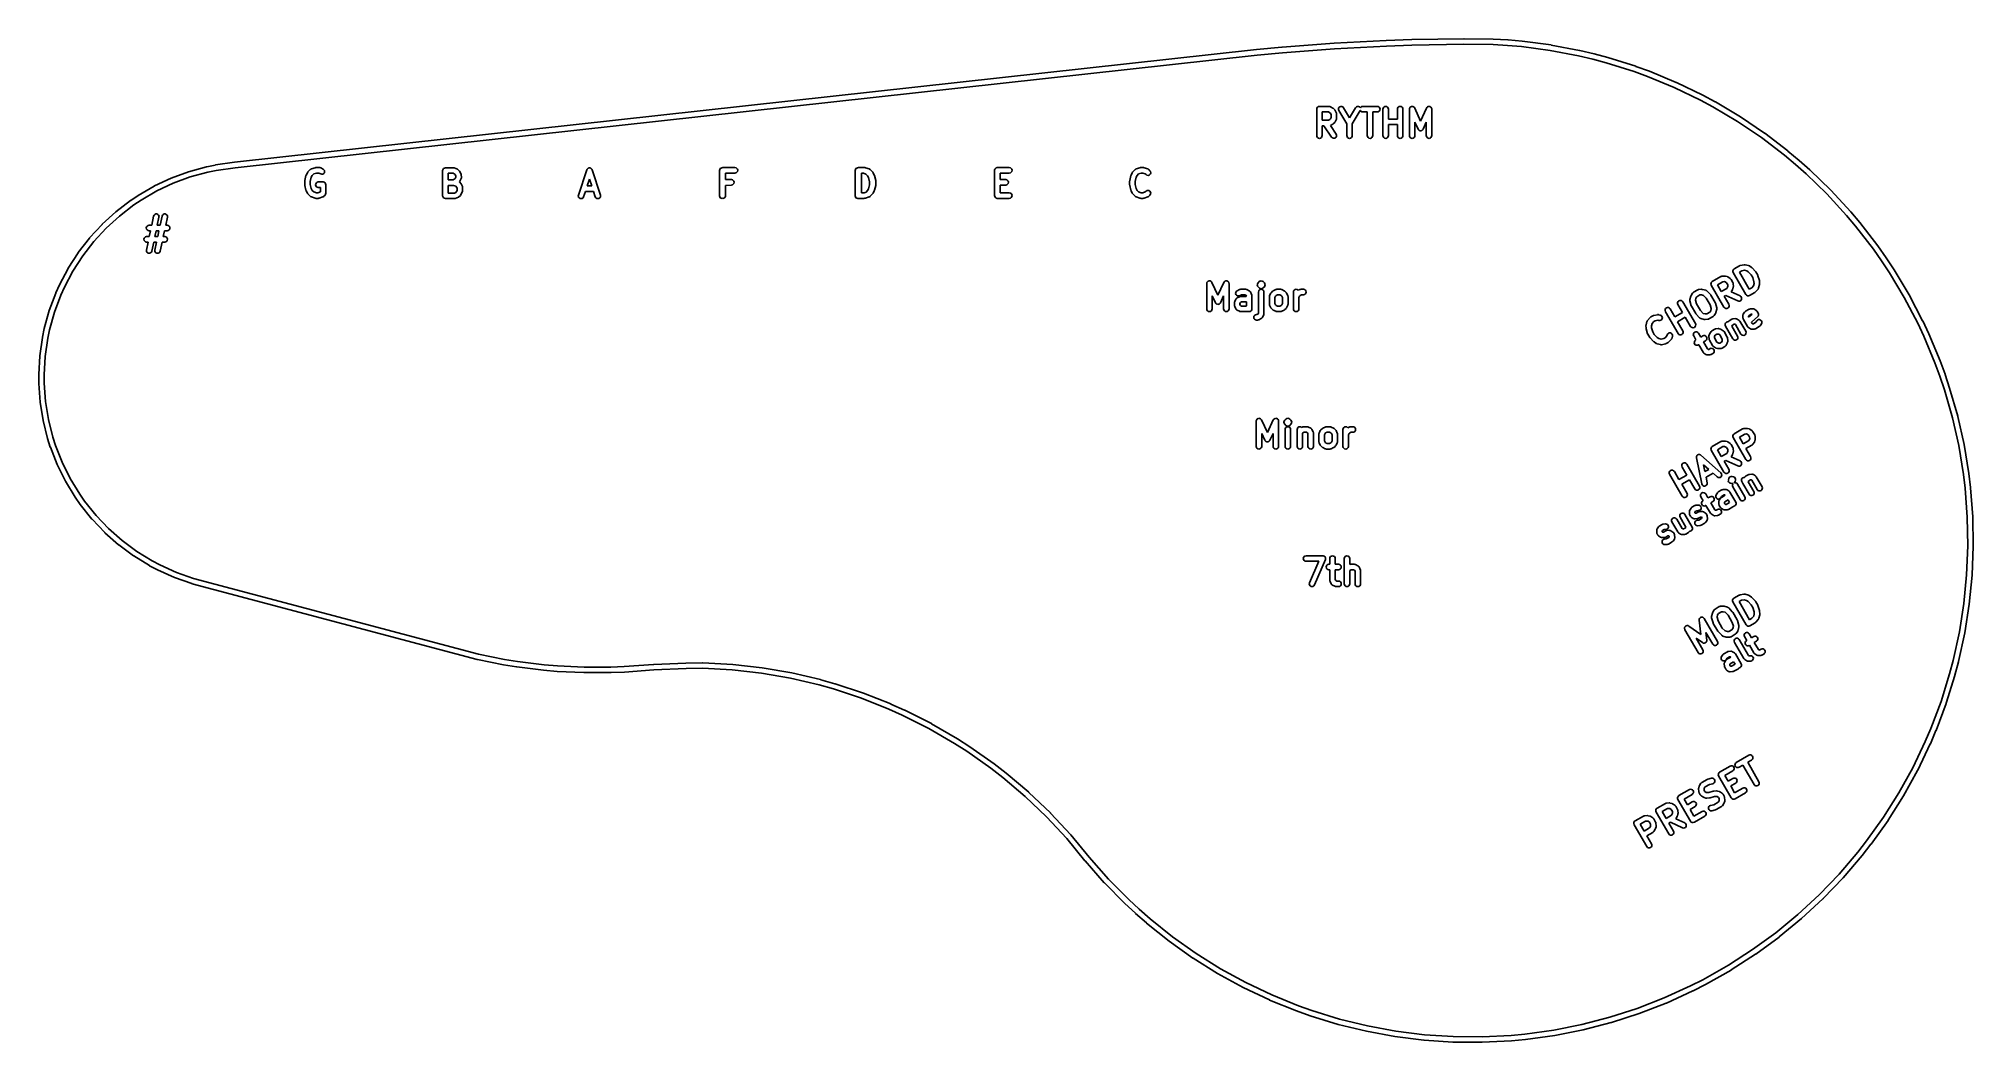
# Model space of a CAD drawing. Extents: x 5 to 181, y -157 to -65.
import ezdxf

# ---------------------------------------------------------------- set-up
doc = ezdxf.new("R2010")
doc.units = 0
doc.layers.add('BLACK', color=7, linetype='CONTINUOUS')

msp = doc.modelspace()

# ---------------------------------------------------------------- linework, layer by layer
at = {"layer": 'BLACK', "linetype": 'CONTINUOUS'}
for p, q in [((23.1516, -76.5145), (116.071, -66.2695)), ((116.124, -66.7668), (23.21, -77.0112)), ((116.071, -66.2695), (116.073, -66.2697)), ((116.073, -66.2697), (116.075, -66.2691)), ((116.075, -66.2691), (118.391, -66.0511)), ((118.435, -66.5492), (116.124, -66.7668)), ((118.391, -66.0511), (118.393, -66.0513)), ((118.393, -66.0513), (118.395, -66.0507)), ((118.395, -66.0507), (123.131, -65.6907)), ((123.166, -66.1896), (118.435, -66.5492)), ((123.131, -65.6907), (123.134, -65.6911)), ((123.134, -65.6911), (123.137, -65.6904)), ((123.137, -65.6904), (127.858, -65.4414)), ((127.882, -65.9408), (123.166, -66.1896)), ((127.858, -65.4414), (127.86, -65.4417)), ((127.86, -65.4417), (127.862, -65.4412)), ((127.862, -65.4412), (130.191, -65.3602)), ((130.207, -65.86), (127.882, -65.9408)), ((130.191, -65.3602), (130.194, -65.3605)), ((130.194, -65.3605), (130.196, -65.36)), ((130.196, -65.36), (134.935, -65.276)), ((134.94, -65.7761), (130.207, -65.86)), ((134.935, -65.276), (134.937, -65.2764)), ((134.937, -65.2764), (134.939, -65.276)), ((134.939, -65.276), (134.941, -65.2764)), ((137.582, -65.814), (134.94, -65.7761)), ((134.941, -65.2764), (134.943, -65.276)), ((134.943, -65.276), (137.595, -65.314)), ((138.907, -65.8904), (137.582, -65.814)), ((137.595, -65.314), (137.6, -65.3152)), ((137.6, -65.3152), (137.605, -65.3144)), ((137.605, -65.3144), (138.939, -65.3914)), ((140.174, -66.0007), (138.907, -65.8904)), ((138.939, -65.3914), (138.943, -65.3924)), ((138.943, -65.3924), (138.947, -65.3919)), ((138.947, -65.3919), (140.223, -65.503)), ((142.789, -66.344), (140.174, -66.0007)), ((140.223, -65.503), (140.228, -65.5045)), ((140.228, -65.5045), (140.234, -65.5041)), ((140.234, -65.5041), (142.861, -65.8491)), ((145.357, -66.8336), (142.789, -66.344)), ((142.861, -65.8491), (142.868, -65.8515)), ((142.868, -65.8515), (142.876, -65.8514)), ((142.876, -65.8514), (145.456, -66.3434)), ((146.649, -67.1385), (145.357, -66.8336)), ((145.456, -66.3434), (145.461, -66.3455)), ((145.461, -66.3455), (145.466, -66.3457)), ((145.466, -66.3457), (146.768, -66.6527)), ((146.768, -66.6527), (146.771, -66.6542)), ((146.771, -66.6542), (146.775, -66.6545)), ((146.775, -66.6545), (148.017, -66.9865)), ((147.882, -67.4682), (146.649, -67.1385)), ((150.412, -68.2639), (147.882, -67.4682)), ((148.017, -66.9865), (148.022, -66.9889)), ((148.022, -66.9889), (148.027, -66.9895)), ((148.027, -66.9895), (150.567, -67.7885)), ((151.626, -68.7042), (150.412, -68.2639)), ((150.567, -67.7885), (150.572, -67.7912)), ((150.572, -67.7912), (150.577, -67.792)), ((150.577, -67.792), (151.801, -68.236)), ((151.801, -68.236), (151.806, -68.2389)), ((151.806, -68.2389), (151.811, -68.2399)), ((151.811, -68.2399), (154.245, -69.2449)), ((154.047, -69.7043), (151.626, -68.7042)), ((156.431, -70.8559), (154.047, -69.7043)), ((154.245, -69.2449), (154.245, -69.245)), ((154.245, -69.245), (154.245, -69.245)), ((154.245, -69.245), (154.251, -69.2491)), ((154.251, -69.2491), (154.258, -69.2509)), ((154.258, -69.2509), (156.654, -70.4079)), ((121.548, -71.6857), (121.567, -71.59)), ((121.548, -74.0857), (121.548, -71.6857)), ((121.567, -71.59), (121.621, -71.5089)), ((121.621, -71.5089), (121.702, -71.4547)), ((121.702, -71.4547), (121.798, -71.4357)), ((121.798, -71.4357), (122.674, -71.4357)), ((122.048, -71.9357), (122.048, -72.6929)), ((122.613, -71.9357), (122.048, -71.9357)), ((122.741, -72.0026), (122.613, -71.9357)), ((122.674, -71.4357), (122.685, -71.4379)), ((122.685, -71.4379), (122.696, -71.4367)), ((122.696, -71.4367), (122.732, -71.4473)), ((122.732, -71.4473), (122.769, -71.4547)), ((122.794, -72.0584), (122.741, -72.0026)), ((122.769, -71.4547), (122.779, -71.4609)), ((122.779, -71.4609), (122.789, -71.4641)), ((122.789, -71.4641), (123.008, -71.5784)), ((122.862, -72.1997), (122.794, -72.0584)), ((123.008, -71.5784), (123.04, -71.6038)), ((123.04, -71.6038), (123.073, -71.627)), ((123.073, -71.627), (123.183, -71.7413)), ((123.183, -71.7413), (123.204, -71.7746)), ((123.204, -71.7746), (123.228, -71.8063)), ((123.228, -71.8063), (123.337, -72.0348)), ((123.337, -72.0348), (123.339, -72.0415)), ((123.339, -72.0415), (123.343, -72.0472)), ((123.343, -72.0472), (123.351, -72.0885)), ((123.351, -72.0885), (123.362, -72.1293)), ((123.522, -71.7243), (123.526, -71.6268)), ((123.556, -71.8159), (123.522, -71.7243)), ((123.526, -71.6268), (123.567, -71.5383)), ((124.286, -73.0131), (123.556, -71.8159)), ((123.567, -71.5383), (123.639, -71.4723)), ((123.639, -71.4723), (123.73, -71.4387)), ((123.73, -71.4387), (123.828, -71.4427)), ((123.828, -71.4427), (123.916, -71.4838)), ((123.916, -71.4838), (123.982, -71.5555)), ((123.982, -71.5555), (124.536, -72.4627)), ((124.536, -72.4627), (125.089, -71.5555)), ((125.516, -71.8159), (124.786, -73.0131)), ((125.089, -71.5555), (125.155, -71.4838)), ((125.155, -71.4838), (125.243, -71.4427)), ((125.243, -71.4427), (125.341, -71.4387)), ((125.341, -71.4387), (125.433, -71.4723)), ((125.433, -71.4723), (125.504, -71.5383)), ((125.504, -71.5383), (125.521, -71.5734)), ((125.522, -71.7997), (125.516, -71.8159)), ((125.521, -71.5734), (125.564, -71.5089)), ((125.564, -71.8625), (125.522, -71.7997)), ((125.564, -71.5089), (125.645, -71.4547)), ((125.645, -71.9167), (125.564, -71.8625)), ((125.645, -71.4547), (125.74, -71.4357)), ((125.74, -71.9357), (125.645, -71.9167)), ((125.74, -71.4357), (127.055, -71.4357)), ((126.148, -71.9357), (125.74, -71.9357)), ((126.148, -74.0857), (126.148, -71.9357)), ((127.055, -71.9357), (126.648, -71.9357)), ((126.648, -71.9357), (126.648, -74.0857)), ((127.055, -71.4357), (127.15, -71.4547)), ((127.15, -71.9167), (127.055, -71.9357)), ((127.15, -71.4547), (127.232, -71.5089)), ((127.232, -71.8625), (127.15, -71.9167)), ((127.232, -71.5089), (127.286, -71.59)), ((127.286, -71.7814), (127.232, -71.8625)), ((127.286, -71.59), (127.305, -71.6857)), ((127.305, -71.6857), (127.286, -71.7814)), ((127.571, -71.6857), (127.59, -71.59)), ((127.571, -74.0857), (127.571, -71.6857)), ((127.59, -71.59), (127.645, -71.5089)), ((127.645, -71.5089), (127.726, -71.4547)), ((127.726, -71.4547), (127.821, -71.4357)), ((127.821, -71.4357), (127.917, -71.4547)), ((127.917, -71.4547), (127.998, -71.5089)), ((127.998, -71.5089), (128.052, -71.59)), ((128.052, -71.59), (128.071, -71.6857)), ((128.071, -71.6857), (128.071, -72.5786)), ((128.886, -71.6857), (128.905, -71.59)), ((128.886, -72.5786), (128.886, -71.6857)), ((128.905, -71.59), (128.959, -71.5089)), ((128.959, -71.5089), (129.04, -71.4547)), ((129.04, -71.4547), (129.136, -71.4357)), ((129.136, -71.4357), (129.231, -71.4547)), ((129.231, -71.4547), (129.312, -71.5089)), ((129.312, -71.5089), (129.367, -71.59)), ((129.367, -71.59), (129.386, -71.6857)), ((129.386, -71.6857), (129.386, -74.0857)), ((129.981, -71.6857), (129.99, -71.6412)), ((129.981, -74.0857), (129.981, -71.6857)), ((129.99, -71.6412), (129.997, -71.5965)), ((129.997, -71.5965), (129.999, -71.5935)), ((129.999, -71.5935), (130, -71.59)), ((130, -71.59), (130.025, -71.5523)), ((130.025, -71.5523), (130.049, -71.5139)), ((130.049, -71.5139), (130.052, -71.5119)), ((130.052, -71.5119), (130.054, -71.5089)), ((130.054, -71.5089), (130.092, -71.4837)), ((130.092, -71.4837), (130.129, -71.4575)), ((130.129, -71.4575), (130.132, -71.4567)), ((130.132, -71.4567), (130.135, -71.4547)), ((130.135, -71.4547), (130.18, -71.4459)), ((130.18, -71.4459), (130.224, -71.4358)), ((130.224, -71.4358), (130.227, -71.4364)), ((130.227, -71.4364), (130.231, -71.4357)), ((130.231, -71.4357), (130.275, -71.4446)), ((130.275, -71.4446), (130.32, -71.4522)), ((130.32, -71.4522), (130.323, -71.4541)), ((130.323, -71.4541), (130.327, -71.4547)), ((130.327, -71.4547), (130.364, -71.4799)), ((130.364, -71.4799), (130.403, -71.5041)), ((130.403, -71.5041), (130.405, -71.507)), ((130.405, -71.507), (130.408, -71.5089)), ((130.408, -71.5089), (130.433, -71.5467)), ((130.433, -71.5467), (130.459, -71.5836)), ((130.459, -71.5836), (130.998, -72.7876)), ((130.998, -72.7876), (131.536, -71.5836)), ((131.536, -71.5836), (131.562, -71.5467)), ((131.562, -71.5467), (131.588, -71.5089)), ((131.588, -71.5089), (131.59, -71.507)), ((131.59, -71.507), (131.592, -71.5041)), ((131.592, -71.5041), (131.631, -71.4799)), ((131.631, -71.4799), (131.669, -71.4547)), ((131.669, -71.4547), (131.672, -71.4541)), ((131.672, -71.4541), (131.675, -71.4522)), ((131.675, -71.4522), (131.72, -71.4446)), ((131.72, -71.4446), (131.764, -71.4357)), ((131.764, -71.4357), (131.768, -71.4364)), ((131.768, -71.4364), (131.771, -71.4358)), ((131.771, -71.4358), (131.815, -71.4459)), ((131.815, -71.4459), (131.86, -71.4547)), ((131.86, -71.4547), (131.863, -71.4567)), ((131.863, -71.4567), (131.866, -71.4575)), ((131.866, -71.4575), (131.903, -71.4837)), ((131.903, -71.4837), (131.941, -71.5089)), ((131.941, -71.5089), (131.943, -71.5119)), ((131.943, -71.5119), (131.946, -71.5139)), ((131.946, -71.5139), (131.97, -71.5523)), ((131.97, -71.5523), (131.995, -71.59)), ((131.995, -71.59), (131.996, -71.5935)), ((131.996, -71.5935), (131.998, -71.5965)), ((131.998, -71.5965), (132.005, -71.6412)), ((132.005, -71.6412), (132.014, -71.6857)), ((132.014, -71.6857), (132.014, -74.0857)), ((157.551, -71.4567), (156.431, -70.8559)), ((156.654, -70.4079), (156.658, -70.4111)), ((156.658, -70.4111), (156.663, -70.4127)), ((156.663, -70.4127), (157.792, -71.0187)), ((159.816, -72.8062), (157.551, -71.4567)), ((157.792, -71.0187), (157.797, -71.0223)), ((157.797, -71.0223), (157.802, -71.0242)), ((157.802, -71.0242), (160.078, -72.3802)), ((122.048, -72.6929), (122.613, -72.6929)), ((122.212, -73.1929), (122.048, -73.1929)), ((122.048, -73.1929), (122.048, -74.0857)), ((122.904, -74.225), (122.212, -73.1929)), ((122.613, -72.6929), (122.741, -72.6259)), ((122.741, -72.6259), (122.794, -72.5702)), ((122.794, -72.5702), (122.862, -72.4289)), ((123.008, -73.0502), (122.794, -73.1624)), ((122.794, -73.1624), (123.32, -73.9464)), ((122.862, -72.4289), (122.862, -72.1997)), ((123.04, -73.0248), (123.008, -73.0502)), ((123.073, -73.0015), (123.04, -73.0248)), ((123.183, -72.8873), (123.073, -73.0015)), ((123.204, -72.8539), (123.183, -72.8873)), ((123.228, -72.8223), (123.204, -72.8539)), ((123.337, -72.5937), (123.228, -72.8223)), ((123.339, -72.5871), (123.337, -72.5937)), ((123.343, -72.5814), (123.339, -72.5871)), ((123.351, -72.5401), (123.343, -72.5814)), ((123.362, -72.4992), (123.351, -72.5401)), ((123.362, -72.1293), (123.361, -72.1361)), ((123.361, -72.1361), (123.362, -72.1429)), ((123.362, -72.4857), (123.361, -72.4924)), ((123.361, -72.4924), (123.362, -72.4992)), ((123.362, -72.1429), (123.362, -72.4857)), ((124.286, -74.0857), (124.286, -73.0131)), ((124.786, -73.0131), (124.786, -74.0857)), ((128.071, -72.5786), (128.886, -72.5786)), ((128.886, -73.0786), (128.071, -73.0786)), ((128.071, -73.0786), (128.071, -74.0857)), ((128.886, -74.0857), (128.886, -73.0786)), ((130.769, -73.5021), (130.481, -72.8571)), ((130.481, -72.8571), (130.481, -74.0857)), ((130.794, -73.5363), (130.769, -73.5021)), ((130.816, -73.5718), (130.794, -73.5363)), ((130.822, -73.5759), (130.816, -73.5718)), ((130.826, -73.5816), (130.822, -73.5759)), ((130.861, -73.6039), (130.826, -73.5816)), ((130.896, -73.6282), (130.861, -73.6039)), ((130.902, -73.6298), (130.896, -73.6282)), ((130.908, -73.6335), (130.902, -73.6298)), ((130.95, -73.6406), (130.908, -73.6335)), ((130.991, -73.6499), (130.95, -73.6406)), ((130.998, -73.6487), (130.991, -73.6499)), ((131.005, -73.6499), (130.998, -73.6487)), ((131.045, -73.6406), (131.005, -73.6499)), ((131.087, -73.6335), (131.045, -73.6406)), ((131.093, -73.6298), (131.087, -73.6335)), ((131.1, -73.6282), (131.093, -73.6298)), ((131.134, -73.604), (131.1, -73.6282)), ((131.169, -73.5816), (131.134, -73.604)), ((131.173, -73.5759), (131.169, -73.5816)), ((131.179, -73.5718), (131.173, -73.5759)), ((131.202, -73.5363), (131.179, -73.5718)), ((131.226, -73.5021), (131.202, -73.5363)), ((131.514, -72.8571), (131.226, -73.5021)), ((131.514, -74.0857), (131.514, -72.8571)), ((161.982, -74.2711), (159.816, -72.8062)), ((160.078, -72.3802), (160.083, -72.3851)), ((160.083, -72.3851), (160.09, -72.3879)), ((160.09, -72.3879), (162.268, -73.8609)), ((162.268, -73.8609), (162.273, -73.8662)), ((162.273, -73.8662), (162.28, -73.8694)), ((162.28, -73.8694), (164.389, -75.4814)), ((121.567, -74.1814), (121.548, -74.0857)), ((121.621, -74.2625), (121.567, -74.1814)), ((121.702, -74.3167), (121.621, -74.2625)), ((121.798, -74.3357), (121.702, -74.3167)), ((121.893, -74.3167), (121.798, -74.3357)), ((121.974, -74.2625), (121.893, -74.3167)), ((122.029, -74.1814), (121.974, -74.2625)), ((122.048, -74.0857), (122.029, -74.1814)), ((122.973, -74.2938), (122.904, -74.225)), ((123.064, -74.331), (122.973, -74.2938)), ((123.161, -74.3308), (123.064, -74.331)), ((123.251, -74.2933), (123.161, -74.3308)), ((123.32, -74.2242), (123.251, -74.2933)), ((123.32, -73.9464), (123.357, -74.0365)), ((123.357, -74.134), (123.32, -74.2242)), ((123.357, -74.0365), (123.357, -74.134)), ((124.305, -74.1814), (124.286, -74.0857)), ((124.359, -74.2625), (124.305, -74.1814)), ((124.44, -74.3167), (124.359, -74.2625)), ((124.536, -74.3357), (124.44, -74.3167)), ((124.631, -74.3167), (124.536, -74.3357)), ((124.712, -74.2625), (124.631, -74.3167)), ((124.767, -74.1814), (124.712, -74.2625)), ((124.786, -74.0857), (124.767, -74.1814)), ((126.167, -74.1814), (126.148, -74.0857)), ((126.221, -74.2625), (126.167, -74.1814)), ((126.302, -74.3167), (126.221, -74.2625)), ((126.398, -74.3357), (126.302, -74.3167)), ((126.493, -74.3167), (126.398, -74.3357)), ((126.574, -74.2625), (126.493, -74.3167)), ((126.629, -74.1814), (126.574, -74.2625)), ((126.648, -74.0857), (126.629, -74.1814)), ((127.59, -74.1814), (127.571, -74.0857)), ((127.645, -74.2625), (127.59, -74.1814)), ((127.726, -74.3167), (127.645, -74.2625)), ((127.821, -74.3357), (127.726, -74.3167)), ((127.917, -74.3167), (127.821, -74.3357)), ((127.998, -74.2625), (127.917, -74.3167)), ((128.052, -74.1814), (127.998, -74.2625)), ((128.071, -74.0857), (128.052, -74.1814)), ((128.905, -74.1814), (128.886, -74.0857)), ((128.959, -74.2625), (128.905, -74.1814)), ((129.04, -74.3167), (128.959, -74.2625)), ((129.136, -74.3357), (129.04, -74.3167)), ((129.231, -74.3167), (129.136, -74.3357)), ((129.312, -74.2625), (129.231, -74.3167)), ((129.367, -74.1814), (129.312, -74.2625)), ((129.386, -74.0857), (129.367, -74.1814)), ((130, -74.1814), (129.981, -74.0857)), ((130.054, -74.2625), (130, -74.1814)), ((130.135, -74.3167), (130.054, -74.2625)), ((130.231, -74.3357), (130.135, -74.3167)), ((130.327, -74.3167), (130.231, -74.3357)), ((130.408, -74.2625), (130.327, -74.3167)), ((130.462, -74.1814), (130.408, -74.2625)), ((130.481, -74.0857), (130.462, -74.1814)), ((131.533, -74.1814), (131.514, -74.0857)), ((131.588, -74.2625), (131.533, -74.1814)), ((131.669, -74.3167), (131.588, -74.2625)), ((131.764, -74.3357), (131.669, -74.3167)), ((131.86, -74.3167), (131.764, -74.3357)), ((131.941, -74.2625), (131.86, -74.3167)), ((131.995, -74.1814), (131.941, -74.2625)), ((132.014, -74.0857), (131.995, -74.1814)), ((164.081, -75.8753), (161.982, -74.2711)), ((164.389, -75.4814), (164.392, -75.4856)), ((164.392, -75.4856), (164.397, -75.4883)), ((164.397, -75.4883), (165.413, -76.3383)), ((17.4065, -77.9495), (18.9595, -77.3765)), ((18.9595, -77.3765), (18.9701, -77.3748)), ((18.9701, -77.3748), (18.9798, -77.3699)), ((18.9798, -77.3699), (20.6118, -76.9219)), ((20.6118, -76.9219), (20.6202, -76.9213)), ((20.6202, -76.9213), (20.6279, -76.9181)), ((20.6279, -76.9181), (21.3999, -76.7601)), ((21.4925, -77.2516), (20.7362, -77.4063)), ((21.3999, -76.7601), (21.4078, -76.76)), ((21.4078, -76.76), (21.4154, -76.7574)), ((21.4154, -76.7574), (23.1444, -76.5154)), ((23.21, -77.0112), (21.4925, -77.2516)), ((23.1444, -76.5154), (23.1481, -76.5156)), ((23.1481, -76.5156), (23.1516, -76.5145)), ((29.8081, -77.4256), (29.8304, -77.3923)), ((29.8304, -77.3923), (30.0494, -77.1732)), ((30.0494, -77.1732), (30.0569, -77.1682)), ((30.0569, -77.1682), (30.0624, -77.1611)), ((30.0624, -77.1611), (30.0972, -77.1413)), ((30.0972, -77.1413), (30.1305, -77.119)), ((30.1305, -77.119), (30.1393, -77.1173)), ((30.1393, -77.1173), (30.1471, -77.1128)), ((30.1471, -77.1128), (30.4757, -77.0033)), ((30.4757, -77.0033), (30.5155, -76.9983)), ((30.5155, -76.9983), (30.5548, -76.9905)), ((30.5548, -76.9905), (30.8833, -76.9905)), ((30.8833, -76.9905), (30.8921, -76.9922)), ((30.8921, -76.9922), (30.9011, -76.9911)), ((30.9011, -76.9911), (30.9397, -77.0017)), ((30.9397, -77.0017), (30.979, -77.0095)), ((30.979, -77.0095), (30.9865, -77.0145)), ((30.9865, -77.0145), (30.9951, -77.0169)), ((30.9951, -77.0169), (31.2142, -77.1264)), ((31.2142, -77.1264), (31.2912, -77.1862)), ((31.2912, -77.1862), (31.3396, -77.2709)), ((31.3518, -77.3677), (31.326, -77.4618)), ((31.3396, -77.2709), (31.3518, -77.3677)), ((42.0786, -77.2659), (42.152, -77.0892)), ((42.0786, -79.5661), (42.0786, -77.2659)), ((42.152, -77.0892), (42.3287, -77.0158)), ((42.3287, -77.0158), (43.1131, -77.0163)), ((43.1131, -77.0163), (43.4263, -77.1517)), ((43.4263, -77.1517), (43.6004, -77.3078)), ((43.6004, -77.3078), (43.757, -77.592)), ((54.4262, -79.4914), (55.1928, -77.1914)), ((55.1928, -77.1914), (55.2017, -77.1759)), ((55.2017, -77.1759), (55.2064, -77.1587)), ((55.2064, -77.1587), (55.2256, -77.1339)), ((55.2256, -77.1339), (55.2411, -77.1067)), ((55.2411, -77.1067), (55.2552, -77.0957)), ((55.2552, -77.0957), (55.2662, -77.0816)), ((55.2662, -77.0816), (55.2934, -77.0661)), ((55.2934, -77.0661), (55.3182, -77.0469)), ((55.3182, -77.0469), (55.3354, -77.0422)), ((55.3354, -77.0422), (55.3509, -77.0333)), ((55.3509, -77.0333), (55.382, -77.0294)), ((55.382, -77.0294), (55.4123, -77.0211)), ((55.4123, -77.0211), (55.43, -77.0233)), ((55.43, -77.0233), (55.4477, -77.0211)), ((55.4477, -77.0211), (55.478, -77.0294)), ((55.478, -77.0294), (55.5091, -77.0333)), ((55.5091, -77.0333), (55.5246, -77.0422)), ((55.5246, -77.0422), (55.5418, -77.0469)), ((55.5418, -77.0469), (55.5666, -77.0661)), ((55.5666, -77.0661), (55.5938, -77.0816)), ((55.5938, -77.0816), (55.6048, -77.0957)), ((55.6048, -77.0957), (55.6189, -77.1067)), ((55.6189, -77.1067), (55.6344, -77.1339)), ((55.6344, -77.1339), (55.6536, -77.1587)), ((55.6536, -77.1587), (55.6583, -77.1759)), ((55.6583, -77.1759), (55.6672, -77.1914)), ((55.6672, -77.1914), (56.4338, -79.4914)), ((67.243, -77.2658), (67.3161, -77.089)), ((67.243, -79.5658), (67.243, -77.2658)), ((67.3161, -77.089), (67.398, -77.0551)), ((67.398, -77.0551), (67.4662, -77.0095)), ((67.4662, -77.0095), (67.5619, -76.9905)), ((67.5619, -76.9905), (68.6571, -76.9905)), ((68.6571, -76.9905), (68.7528, -77.0095)), ((68.7528, -77.0095), (68.8339, -77.0637)), ((68.8339, -77.0637), (68.8881, -77.1448)), ((68.8881, -77.3361), (68.8339, -77.4173)), ((68.8881, -77.1448), (68.9071, -77.2405)), ((68.9071, -77.2405), (68.8881, -77.3361)), ((79.5786, -77.2659), (79.6515, -77.0892)), ((79.5786, -79.5661), (79.5786, -77.2659)), ((79.6515, -77.0892), (79.7335, -77.0552)), ((79.7335, -77.0552), (79.8019, -77.0095)), ((79.8019, -77.0095), (79.8976, -76.9905)), ((79.8976, -76.9905), (80.4452, -76.9905)), ((80.4452, -76.9905), (80.4845, -76.9983)), ((80.4845, -76.9983), (80.5243, -77.0033)), ((80.5243, -77.0033), (80.8529, -77.1128)), ((80.8529, -77.1128), (80.8607, -77.1173)), ((80.8607, -77.1173), (80.8695, -77.119)), ((80.8695, -77.119), (80.9028, -77.1413)), ((80.9028, -77.1413), (80.9376, -77.1611)), ((80.9376, -77.1611), (80.9431, -77.1682)), ((80.9431, -77.1682), (80.9506, -77.1732)), ((80.9506, -77.1732), (81.1696, -77.3923)), ((81.1696, -77.3923), (81.1919, -77.4256)), ((92.2571, -77.2405), (92.2762, -77.1448)), ((92.2571, -79.5405), (92.2571, -77.2405)), ((92.2762, -77.1448), (92.3304, -77.0637)), ((92.3304, -77.0637), (92.4115, -77.0095)), ((92.4115, -77.0095), (92.5071, -76.9905)), ((92.5071, -76.9905), (93.6024, -76.9905)), ((93.6024, -76.9905), (93.6981, -77.0095)), ((93.6981, -77.0095), (93.7792, -77.0637)), ((93.7792, -77.0637), (93.8333, -77.1448)), ((93.8333, -77.3361), (93.7792, -77.4173)), ((93.8333, -77.1448), (93.8524, -77.2405)), ((93.8524, -77.2405), (93.8333, -77.3361)), ((104.808, -77.4256), (104.83, -77.3923)), ((104.83, -77.3923), (105.049, -77.1732)), ((105.049, -77.1732), (105.057, -77.1682)), ((105.057, -77.1682), (105.062, -77.1611)), ((105.062, -77.1611), (105.097, -77.1413)), ((105.097, -77.1413), (105.131, -77.119)), ((105.131, -77.119), (105.139, -77.1173)), ((105.139, -77.1173), (105.147, -77.1128)), ((105.147, -77.1128), (105.476, -77.0033)), ((105.476, -77.0033), (105.515, -76.9983)), ((105.515, -76.9983), (105.555, -76.9905)), ((105.555, -76.9905), (105.774, -76.9905)), ((105.774, -76.9905), (105.813, -76.9983)), ((105.813, -76.9983), (105.853, -77.0033)), ((105.853, -77.0033), (106.181, -77.1128)), ((106.181, -77.1128), (106.189, -77.1173)), ((106.189, -77.1173), (106.198, -77.119)), ((106.198, -77.119), (106.231, -77.1413)), ((106.231, -77.1413), (106.266, -77.1611)), ((106.266, -77.1611), (106.272, -77.1682)), ((106.272, -77.1682), (106.279, -77.1732)), ((106.279, -77.1732), (106.389, -77.2827)), ((106.389, -77.2827), (106.443, -77.3639)), ((106.443, -77.3639), (106.462, -77.4595)), ((165.09, -76.7195), (164.081, -75.8753)), ((166.038, -77.5605), (165.09, -76.7195)), ((165.413, -76.3383), (165.416, -76.3411)), ((165.416, -76.3411), (165.419, -76.343)), ((165.419, -76.343), (166.374, -77.19)), ((166.374, -77.19), (166.377, -77.1944)), ((166.377, -77.1944), (166.382, -77.1974)), ((166.382, -77.1974), (168.283, -79.0374)), ((14.3996, -79.5227), (15.8586, -78.6767)), ((16.1001, -79.1147), (14.6574, -79.9513)), ((15.8586, -78.6767), (15.8689, -78.6732)), ((15.8689, -78.6732), (15.8777, -78.6667)), ((15.8777, -78.6667), (17.3867, -77.9578)), ((17.5896, -78.4149), (16.1001, -79.1147)), ((17.3867, -77.9578), (17.3924, -77.9563)), ((17.3924, -77.9563), (17.3973, -77.9531)), ((17.3973, -77.9531), (17.4022, -77.9521)), ((17.4022, -77.9521), (17.4065, -77.9495)), ((19.1225, -77.8493), (17.5896, -78.4149)), ((20.7362, -77.4063), (19.1225, -77.8493)), ((29.5381, -78.2262), (29.5441, -78.1962)), ((29.5381, -78.5548), (29.5381, -78.2262)), ((29.5441, -78.5848), (29.5381, -78.5548)), ((29.5441, -78.1962), (29.5456, -78.1656)), ((29.5456, -78.6154), (29.5441, -78.5848)), ((29.5456, -78.1656), (29.6551, -77.7275)), ((29.6551, -79.0535), (29.5456, -78.6154)), ((29.6551, -77.7275), (29.6668, -77.7027)), ((29.6668, -79.0783), (29.6551, -79.0535)), ((29.6668, -77.7027), (29.674, -77.6763)), ((29.674, -79.1047), (29.6668, -79.0783)), ((29.674, -77.6763), (29.7835, -77.4572)), ((29.7835, -79.3237), (29.674, -79.1047)), ((29.7835, -77.4572), (29.8081, -77.4256)), ((30.1335, -77.8753), (30.0381, -78.257)), ((30.0381, -78.257), (30.0381, -78.524)), ((30.0381, -78.524), (30.1335, -78.9056)), ((30.2126, -77.7171), (30.1335, -77.8753)), ((30.1335, -78.9056), (30.2126, -79.0638)), ((30.3612, -77.5685), (30.2126, -77.7171)), ((30.2126, -79.0638), (30.3612, -79.2124)), ((30.5953, -77.4905), (30.3612, -77.5685)), ((30.5238, -78.5548), (30.5428, -78.4591)), ((30.5428, -78.6504), (30.5238, -78.5548)), ((30.5428, -78.4591), (30.597, -78.378)), ((30.597, -78.7315), (30.5428, -78.6504)), ((30.8243, -77.4905), (30.5953, -77.4905)), ((30.597, -78.378), (30.6781, -78.3238)), ((30.6781, -78.7857), (30.597, -78.7315)), ((30.6781, -78.3238), (30.7738, -78.3048)), ((30.7738, -78.8048), (30.6781, -78.7857)), ((30.7738, -78.3048), (31.2119, -78.3048)), ((30.9619, -78.8048), (30.7738, -78.8048)), ((30.9906, -77.5736), (30.8243, -77.4905)), ((30.9619, -79.2143), (30.9619, -78.8048)), ((31.0847, -77.5994), (30.9906, -77.5736)), ((31.1814, -77.5872), (31.0847, -77.5994)), ((31.2662, -77.5389), (31.1814, -77.5872)), ((31.2119, -78.3048), (31.3076, -78.3238)), ((31.326, -77.4618), (31.2662, -77.5389)), ((31.3076, -78.3238), (31.3887, -78.378)), ((31.3887, -78.378), (31.4429, -78.4591)), ((31.4429, -78.4591), (31.4619, -78.5548)), ((31.4619, -78.5548), (31.4619, -79.3214)), ((43.0361, -77.516), (42.5788, -77.516)), ((42.5788, -77.516), (42.5788, -78.1108)), ((42.5788, -78.1108), (43.0361, -78.1108)), ((43.0547, -78.6111), (42.5788, -78.6111)), ((42.5788, -78.6111), (42.5788, -79.3159)), ((43.2186, -77.6328), (43.0361, -77.516)), ((43.0361, -78.1108), (43.2186, -77.9941)), ((43.2888, -78.6891), (43.0547, -78.6111)), ((43.2837, -77.7631), (43.2186, -77.6328)), ((43.2186, -77.9941), (43.2837, -77.8638)), ((43.2759, -79.2508), (43.3932, -79.0689)), ((43.2837, -77.8638), (43.2837, -77.7631)), ((43.3932, -78.8581), (43.2888, -78.6891)), ((43.3932, -79.0689), (43.3932, -78.8581)), ((43.7818, -77.9315), (43.6108, -78.3036)), ((43.6108, -78.3036), (43.757, -78.4684)), ((43.8924, -79.1454), (43.71, -79.5237)), ((43.757, -77.592), (43.7818, -77.9315)), ((43.757, -78.4684), (43.8738, -78.7036)), ((43.8738, -78.7036), (43.8924, -79.1454)), ((55.43, -78.061), (55.2292, -78.6633)), ((55.2292, -78.6633), (55.6308, -78.6633)), ((55.6308, -78.6633), (55.43, -78.061)), ((68.6837, -77.4967), (67.8119, -77.5144)), ((67.8119, -77.5144), (67.8119, -78.0857)), ((67.8119, -78.0857), (68.3286, -78.0857)), ((68.3551, -78.592), (67.8119, -78.6089)), ((67.8119, -78.6089), (67.8119, -79.5405)), ((68.3286, -78.0857), (68.4242, -78.1047)), ((68.3696, -78.5776), (68.3551, -78.592)), ((68.4242, -78.5667), (68.3696, -78.5776)), ((68.4242, -78.1047), (68.5053, -78.1589)), ((68.5053, -78.5125), (68.4242, -78.5667)), ((68.5053, -78.1589), (68.5595, -78.24)), ((68.5595, -78.4314), (68.5053, -78.5125)), ((68.5595, -78.24), (68.5786, -78.3357)), ((68.5786, -78.3357), (68.5595, -78.4314)), ((68.6981, -77.4823), (68.6837, -77.4967)), ((68.7528, -77.4714), (68.6981, -77.4823)), ((68.8339, -77.4173), (68.7528, -77.4714)), ((80.1476, -77.516), (80.1476, -79.2905)), ((80.3357, -77.516), (80.1476, -77.516)), ((80.5698, -77.5941), (80.3357, -77.516)), ((80.7186, -77.7424), (80.5698, -77.5941)), ((80.5735, -79.2342), (80.7186, -79.0891)), ((80.7977, -77.9005), (80.7186, -77.7424)), ((80.7186, -79.0891), (80.7977, -78.9309)), ((80.8927, -78.2824), (80.7977, -77.9005)), ((80.7977, -78.9309), (80.8927, -78.5496)), ((80.8927, -78.5496), (80.8927, -78.2824)), ((81.1919, -77.4256), (81.2165, -77.4572)), ((81.2165, -77.4572), (81.326, -77.6763)), ((81.326, -79.1047), (81.2165, -79.3237)), ((81.326, -77.6763), (81.3332, -77.7027)), ((81.3332, -79.0783), (81.326, -79.1047)), ((81.3332, -77.7027), (81.3449, -77.7275)), ((81.3449, -79.0535), (81.3332, -79.0783)), ((81.3449, -77.7275), (81.4544, -78.1656)), ((81.4544, -78.6154), (81.3449, -79.0535)), ((81.4544, -78.1656), (81.4559, -78.1962)), ((81.4559, -78.5848), (81.4544, -78.6154)), ((81.4559, -78.1962), (81.4619, -78.2262)), ((81.4619, -78.5548), (81.4559, -78.5848)), ((81.4619, -78.2262), (81.4619, -78.5548)), ((93.6024, -77.4905), (92.7571, -77.4905)), ((92.7571, -77.4905), (92.7571, -78.0857)), ((92.7571, -78.0857), (93.2738, -78.0857)), ((93.2738, -78.5857), (92.7571, -78.5857)), ((92.7571, -78.5857), (92.7571, -79.2905)), ((93.2738, -78.0857), (93.3695, -78.1047)), ((93.3695, -78.5667), (93.2738, -78.5857)), ((93.3695, -78.1047), (93.4506, -78.1589)), ((93.4506, -78.5125), (93.3695, -78.5667)), ((93.4506, -78.1589), (93.5048, -78.24)), ((93.5048, -78.4314), (93.4506, -78.5125)), ((93.5048, -78.24), (93.5238, -78.3357)), ((93.5238, -78.3357), (93.5048, -78.4314)), ((93.6981, -77.4714), (93.6024, -77.4905)), ((93.7792, -77.4173), (93.6981, -77.4714)), ((104.538, -78.2262), (104.544, -78.1962)), ((104.538, -78.5548), (104.538, -78.2262)), ((104.544, -78.5848), (104.538, -78.5548)), ((104.544, -78.1962), (104.546, -78.1656)), ((104.546, -78.6154), (104.544, -78.5848)), ((104.546, -78.1656), (104.655, -77.7275)), ((104.655, -79.0535), (104.546, -78.6154)), ((104.655, -77.7275), (104.667, -77.7027)), ((104.667, -79.0783), (104.655, -79.0535)), ((104.667, -77.7027), (104.674, -77.6763)), ((104.674, -79.1047), (104.667, -79.0783)), ((104.674, -77.6763), (104.784, -77.4572)), ((104.784, -79.3237), (104.674, -79.1047)), ((104.784, -77.4572), (104.808, -77.4256)), ((105.133, -77.8753), (105.038, -78.257)), ((105.038, -78.257), (105.038, -78.524)), ((105.038, -78.524), (105.133, -78.9056)), ((105.213, -77.7171), (105.133, -77.8753)), ((105.133, -78.9056), (105.213, -79.0638)), ((105.361, -77.5685), (105.213, -77.7171)), ((105.213, -79.0638), (105.361, -79.2124)), ((105.595, -77.4905), (105.361, -77.5685)), ((105.733, -77.4905), (105.595, -77.4905)), ((105.967, -77.5685), (105.733, -77.4905)), ((106.035, -77.6363), (105.967, -77.5685)), ((105.967, -79.2124), (106.035, -79.1447)), ((106.116, -77.6905), (106.035, -77.6363)), ((106.035, -79.1447), (106.116, -79.0905)), ((106.212, -77.7095), (106.116, -77.6905)), ((106.116, -79.0905), (106.212, -79.0714)), ((106.308, -77.6905), (106.212, -77.7095)), ((106.212, -79.0714), (106.308, -79.0905)), ((106.389, -77.6363), (106.308, -77.6905)), ((106.308, -79.0905), (106.389, -79.1447)), ((106.443, -77.5552), (106.389, -77.6363)), ((106.389, -79.1447), (106.443, -79.2258)), ((106.462, -77.4595), (106.443, -77.5552)), ((167.93, -79.3917), (166.038, -77.5605)), ((168.283, -79.0374), (168.284, -79.0391)), ((168.284, -79.0391), (168.286, -79.0402)), ((168.286, -79.0402), (168.289, -79.0446)), ((168.289, -79.0446), (168.293, -79.0477)), ((168.293, -79.0477), (170.101, -81.0128)), ((12.3757, -81.0087), (13.7107, -79.9837)), ((14.0088, -80.3853), (12.6888, -81.3988)), ((13.7107, -79.9837), (13.7181, -79.9801)), ((13.7181, -79.9801), (13.724, -79.9742)), ((13.724, -79.9742), (14.386, -79.5312)), ((14.6574, -79.9513), (14.0088, -80.3853)), ((14.386, -79.5312), (14.3935, -79.5281)), ((14.3935, -79.5281), (14.3996, -79.5227)), ((29.8081, -79.3554), (29.7835, -79.3237)), ((29.8304, -79.3887), (29.8081, -79.3554)), ((30.0494, -79.6077), (29.8304, -79.3887)), ((30.0569, -79.6127), (30.0494, -79.6077)), ((30.0624, -79.6198), (30.0569, -79.6127)), ((30.0972, -79.6397), (30.0624, -79.6198)), ((30.1305, -79.6619), (30.0972, -79.6397)), ((30.1393, -79.6637), (30.1305, -79.6619)), ((30.1471, -79.6681), (30.1393, -79.6637)), ((30.4757, -79.7776), (30.1471, -79.6681)), ((30.3612, -79.2124), (30.5953, -79.2905)), ((30.5155, -79.7827), (30.4757, -79.7776)), ((30.5548, -79.7905), (30.5155, -79.7827)), ((30.7738, -79.7905), (30.5548, -79.7905)), ((30.5953, -79.2905), (30.7332, -79.2905)), ((30.7332, -79.2905), (30.9619, -79.2143)), ((30.8131, -79.7827), (30.7738, -79.7905)), ((30.8529, -79.7776), (30.8131, -79.7827)), ((31.1814, -79.6681), (30.8529, -79.7776)), ((31.1892, -79.6637), (31.1814, -79.6681)), ((31.1981, -79.6619), (31.1892, -79.6637)), ((31.2314, -79.6397), (31.1981, -79.6619)), ((31.2662, -79.6198), (31.2314, -79.6397)), ((31.2717, -79.6127), (31.2662, -79.6198)), ((31.2792, -79.6077), (31.2717, -79.6127)), ((31.3887, -79.4982), (31.2792, -79.6077)), ((31.4429, -79.4171), (31.3887, -79.4982)), ((31.3887, -79.4982), (31.3887, -79.4982)), ((31.4619, -79.3214), (31.4429, -79.4171)), ((42.152, -79.7428), (42.0786, -79.5661)), ((42.3287, -79.8156), (42.152, -79.7428)), ((43.2227, -79.8151), (42.3287, -79.8156)), ((42.5788, -79.3159), (43.1457, -79.3159)), ((43.1457, -79.3159), (43.2759, -79.2508)), ((43.5358, -79.6797), (43.2227, -79.8151)), ((43.71, -79.5237), (43.5358, -79.6797)), ((54.414, -79.5882), (54.4262, -79.4914)), ((54.4397, -79.6823), (54.414, -79.5882)), ((54.4995, -79.7593), (54.4397, -79.6823)), ((54.5843, -79.8076), (54.4995, -79.7593)), ((54.6811, -79.8198), (54.5843, -79.8076)), ((54.7751, -79.7941), (54.6811, -79.8198)), ((54.8522, -79.7343), (54.7751, -79.7941)), ((54.9005, -79.6495), (54.8522, -79.7343)), ((55.0626, -79.1633), (54.9005, -79.6495)), ((55.7974, -79.1633), (55.0626, -79.1633)), ((55.9595, -79.6495), (55.7974, -79.1633)), ((56.0078, -79.7343), (55.9595, -79.6495)), ((56.0849, -79.7941), (56.0078, -79.7343)), ((56.1789, -79.8198), (56.0849, -79.7941)), ((56.2757, -79.8076), (56.1789, -79.8198)), ((56.3605, -79.7593), (56.2757, -79.8076)), ((56.4203, -79.6823), (56.3605, -79.7593)), ((56.446, -79.5882), (56.4203, -79.6823)), ((56.4338, -79.4914), (56.446, -79.5882)), ((67.3161, -79.7426), (67.243, -79.5658)), ((67.4928, -79.8158), (67.3161, -79.7426)), ((67.5567, -79.7894), (67.4928, -79.8158)), ((67.5619, -79.7905), (67.5567, -79.7894)), ((67.6576, -79.7714), (67.5619, -79.7905)), ((67.7387, -79.7173), (67.6576, -79.7714)), ((67.7929, -79.6361), (67.7387, -79.7173)), ((67.8119, -79.5405), (67.7929, -79.6361)), ((79.6515, -79.7428), (79.5786, -79.5661)), ((79.8287, -79.8156), (79.6515, -79.7428)), ((80.376, -79.8156), (79.8287, -79.8156)), ((80.1476, -79.2905), (80.4047, -79.2905)), ((80.4533, -79.7889), (80.376, -79.8156)), ((80.4047, -79.2905), (80.5735, -79.2342)), ((80.4845, -79.7827), (80.4533, -79.7889)), ((80.5243, -79.7776), (80.4845, -79.7827)), ((80.8529, -79.6681), (80.5243, -79.7776)), ((80.8607, -79.6637), (80.8529, -79.6681)), ((80.8695, -79.6619), (80.8607, -79.6637)), ((80.9028, -79.6397), (80.8695, -79.6619)), ((80.9376, -79.6198), (80.9028, -79.6397)), ((80.9431, -79.6127), (80.9376, -79.6198)), ((80.9506, -79.6077), (80.9431, -79.6127)), ((81.1696, -79.3887), (80.9506, -79.6077)), ((81.1919, -79.3554), (81.1696, -79.3887)), ((81.2165, -79.3237), (81.1919, -79.3554)), ((92.2762, -79.6361), (92.2571, -79.5405)), ((92.3304, -79.7173), (92.2762, -79.6361)), ((92.4115, -79.7714), (92.3304, -79.7173)), ((92.5071, -79.7905), (92.4115, -79.7714)), ((93.6024, -79.7905), (92.5071, -79.7905)), ((92.7571, -79.2905), (93.6024, -79.2905)), ((93.6024, -79.2905), (93.6981, -79.3095)), ((93.6981, -79.7714), (93.6024, -79.7905)), ((93.6981, -79.3095), (93.7792, -79.3637)), ((93.7792, -79.7173), (93.6981, -79.7714)), ((93.7792, -79.3637), (93.8333, -79.4448)), ((93.8333, -79.6361), (93.7792, -79.7173)), ((93.8333, -79.4448), (93.8524, -79.5405)), ((93.8524, -79.5405), (93.8333, -79.6361)), ((104.808, -79.3554), (104.784, -79.3237)), ((104.83, -79.3887), (104.808, -79.3554)), ((105.049, -79.6077), (104.83, -79.3887)), ((105.057, -79.6127), (105.049, -79.6077)), ((105.062, -79.6198), (105.057, -79.6127)), ((105.097, -79.6397), (105.062, -79.6198)), ((105.131, -79.6619), (105.097, -79.6397)), ((105.139, -79.6637), (105.131, -79.6619)), ((105.147, -79.6681), (105.139, -79.6637)), ((105.476, -79.7776), (105.147, -79.6681)), ((105.361, -79.2124), (105.595, -79.2905)), ((105.515, -79.7827), (105.476, -79.7776)), ((105.555, -79.7905), (105.515, -79.7827)), ((105.774, -79.7905), (105.555, -79.7905)), ((105.595, -79.2905), (105.733, -79.2905)), ((105.733, -79.2905), (105.967, -79.2124)), ((105.813, -79.7827), (105.774, -79.7905)), ((105.853, -79.7776), (105.813, -79.7827)), ((106.181, -79.6681), (105.853, -79.7776)), ((106.189, -79.6637), (106.181, -79.6681)), ((106.198, -79.6619), (106.189, -79.6637)), ((106.231, -79.6397), (106.198, -79.6619)), ((106.266, -79.6198), (106.231, -79.6397)), ((106.272, -79.6127), (106.266, -79.6198)), ((106.279, -79.6077), (106.272, -79.6127)), ((106.389, -79.4982), (106.279, -79.6077)), ((106.443, -79.4171), (106.389, -79.4982)), ((106.443, -79.2258), (106.462, -79.3214)), ((106.462, -79.3214), (106.443, -79.4171)), ((169.729, -81.3473), (167.93, -79.3917)), ((9.9831, -83.3917), (11.119, -82.1577)), ((11.4797, -82.5043), (10.3582, -83.7225)), ((11.119, -82.1577), (11.1233, -82.1546)), ((11.1233, -82.1546), (11.1262, -82.1502)), ((11.1262, -82.1502), (11.1309, -82.1471)), ((11.1309, -82.1471), (11.1343, -82.1425)), ((11.1343, -82.1425), (12.3593, -81.0225)), ((12.6888, -81.3988), (11.4797, -82.5043)), ((12.3593, -81.0225), (12.3686, -81.0169)), ((12.3686, -81.0169), (12.3757, -81.0087)), ((15.1381, -82.4857), (15.1571, -82.39)), ((15.1571, -82.5814), (15.1381, -82.4857)), ((15.1571, -82.39), (15.2113, -82.3089)), ((15.2113, -82.6625), (15.1571, -82.5814)), ((15.2113, -82.3089), (15.2924, -82.2547)), ((15.2924, -82.7167), (15.2113, -82.6625)), ((15.2924, -82.2547), (15.3881, -82.2357)), ((15.3881, -82.2357), (15.6238, -82.2357)), ((15.6238, -82.2357), (15.8007, -81.4051)), ((15.8007, -81.4051), (15.8393, -81.3155)), ((15.8393, -81.3155), (15.9092, -81.2474)), ((15.9092, -81.2474), (15.9998, -81.2113)), ((15.9998, -81.2113), (16.0973, -81.2126)), ((16.0973, -81.2126), (16.1869, -81.2512)), ((16.2898, -81.5092), (16.135, -82.2357)), ((16.135, -82.2357), (16.3905, -82.2357)), ((16.1869, -81.2512), (16.255, -81.3211)), ((16.255, -81.3211), (16.2911, -81.4117)), ((16.2911, -81.4117), (16.2898, -81.5092)), ((16.3905, -82.2357), (16.5674, -81.4051)), ((16.5674, -81.4051), (16.6059, -81.3155)), ((16.6059, -81.3155), (16.6758, -81.2474)), ((16.6758, -81.2474), (16.7664, -81.2113)), ((16.7664, -81.2113), (16.864, -81.2126)), ((16.864, -81.2126), (16.9536, -81.2512)), ((17.0564, -81.5092), (16.9017, -82.2357)), ((16.9017, -82.2357), (17.031, -82.2357)), ((16.9536, -81.2512), (17.0216, -81.3211)), ((17.0216, -81.3211), (17.0577, -81.4117)), ((17.031, -82.2357), (17.1266, -82.2547)), ((17.0577, -81.4117), (17.0564, -81.5092)), ((17.1266, -82.2547), (17.2077, -82.3089)), ((17.2077, -82.6625), (17.1266, -82.7167)), ((17.2077, -82.3089), (17.2619, -82.39)), ((17.2619, -82.5814), (17.2077, -82.6625)), ((17.2619, -82.39), (17.281, -82.4857)), ((17.281, -82.4857), (17.2619, -82.5814)), ((170.537, -82.3069), (169.729, -81.3473)), ((170.101, -81.0128), (170.104, -81.0175)), ((170.104, -81.0175), (170.108, -81.021)), ((170.108, -81.021), (170.923, -81.989)), ((172.16, -84.4124), (170.537, -82.3069)), ((170.923, -81.989), (170.926, -81.9938)), ((170.926, -81.9938), (170.93, -81.9974)), ((170.93, -81.9974), (172.559, -84.1114)), ((8.9543, -84.719), (9.9693, -83.408)), ((10.3582, -83.7225), (9.3564, -85.0165)), ((9.9693, -83.408), (9.9774, -83.4009)), ((9.9774, -83.4009), (9.9831, -83.3917)), ((14.919, -83.5143), (14.9381, -83.4186)), ((14.9381, -83.61), (14.919, -83.5143)), ((14.9381, -83.4186), (14.9923, -83.3375)), ((14.9923, -83.6911), (14.9381, -83.61)), ((14.9923, -83.3375), (15.0734, -83.2833)), ((15.0734, -83.7453), (14.9923, -83.6911)), ((15.0734, -83.2833), (15.169, -83.2643)), ((15.169, -83.7643), (15.0734, -83.7453)), ((15.1436, -84.4908), (15.2983, -83.7643)), ((15.169, -83.2643), (15.4048, -83.2643)), ((15.2983, -83.7643), (15.169, -83.7643)), ((15.3881, -82.7357), (15.2924, -82.7167)), ((15.5173, -82.7357), (15.3881, -82.7357)), ((15.4048, -83.2643), (15.5173, -82.7357)), ((15.8095, -83.7643), (15.6326, -84.5949)), ((16.065, -83.7643), (15.8095, -83.7643)), ((15.9102, -84.4908), (16.065, -83.7643)), ((16.0286, -82.7357), (15.916, -83.2643)), ((15.916, -83.2643), (16.1714, -83.2643)), ((16.284, -82.7357), (16.0286, -82.7357)), ((16.1714, -83.2643), (16.284, -82.7357)), ((16.5762, -83.7643), (16.3993, -84.5949)), ((16.8119, -83.7643), (16.5762, -83.7643)), ((16.7952, -82.7357), (16.6827, -83.2643)), ((16.6827, -83.2643), (16.8119, -83.2643)), ((17.031, -82.7357), (16.7952, -82.7357)), ((16.8119, -83.2643), (16.9076, -83.2833)), ((16.9076, -83.7453), (16.8119, -83.7643)), ((16.9076, -83.2833), (16.9887, -83.3375)), ((16.9887, -83.6911), (16.9076, -83.7453)), ((16.9887, -83.3375), (17.0429, -83.4186)), ((17.0429, -83.61), (16.9887, -83.6911)), ((17.1266, -82.7167), (17.031, -82.7357)), ((17.0429, -83.4186), (17.0619, -83.5143)), ((17.0619, -83.5143), (17.0429, -83.61)), ((172.909, -85.4769), (172.16, -84.4124)), ((172.559, -84.1114), (172.561, -84.1163)), ((172.561, -84.1163), (172.565, -84.1201)), ((172.565, -84.1201), (173.32, -85.192)), ((7.244, -87.6422), (8.03, -86.1552)), ((8.03, -86.1552), (8.0368, -86.1468)), ((8.0368, -86.1468), (8.0408, -86.1367)), ((8.0408, -86.1367), (8.9418, -84.7367)), ((9.3564, -85.0165), (8.4671, -86.3984)), ((8.9418, -84.7367), (8.9494, -84.7288)), ((8.9494, -84.7288), (8.9543, -84.719)), ((15.1423, -84.5883), (15.1436, -84.4908)), ((15.1784, -84.6789), (15.1423, -84.5883)), ((15.2464, -84.7488), (15.1784, -84.6789)), ((15.336, -84.7874), (15.2464, -84.7488)), ((15.4336, -84.7887), (15.336, -84.7874)), ((15.5242, -84.7526), (15.4336, -84.7887)), ((15.5941, -84.6845), (15.5242, -84.7526)), ((15.6326, -84.5949), (15.5941, -84.6845)), ((15.9089, -84.5883), (15.9102, -84.4908)), ((15.945, -84.6789), (15.9089, -84.5883)), ((16.0131, -84.7488), (15.945, -84.6789)), ((16.1027, -84.7874), (16.0131, -84.7488)), ((16.2002, -84.7887), (16.1027, -84.7874)), ((16.2908, -84.7526), (16.2002, -84.7887)), ((16.3607, -84.6845), (16.2908, -84.7526)), ((16.3993, -84.5949), (16.3607, -84.6845)), ((159.511, -86.1939), (159.985, -85.9201)), ((159.985, -85.9201), (160.023, -85.9072)), ((160.023, -85.9072), (160.06, -85.8917)), ((160.06, -85.8917), (160.4, -85.8222)), ((160.4, -85.8222), (160.409, -85.8222)), ((160.409, -85.8222), (160.417, -85.8193)), ((160.417, -85.8193), (160.457, -85.8219)), ((160.457, -85.8219), (160.497, -85.8217)), ((160.497, -85.8217), (160.505, -85.8251)), ((160.505, -85.8251), (160.514, -85.8257)), ((160.514, -85.8257), (160.814, -85.9059)), ((160.814, -85.9059), (160.85, -85.9236)), ((160.85, -85.9236), (160.887, -85.9387)), ((160.887, -85.9387), (161.091, -86.0737)), ((161.091, -86.0737), (161.111, -86.0929)), ((161.111, -86.0929), (161.133, -86.1085)), ((161.133, -86.1085), (161.447, -86.4331)), ((173.621, -86.5553), (172.909, -85.4769)), ((173.32, -85.192), (173.322, -85.1955)), ((173.322, -85.1955), (173.325, -85.1983)), ((173.325, -85.1983), (174.042, -86.2843)), ((6.9088, -88.3899), (7.2368, -87.6569)), ((7.2368, -87.6569), (7.2416, -87.6501)), ((7.2416, -87.6501), (7.244, -87.6422)), ((7.6899, -87.8686), (7.3685, -88.5869)), ((8.4671, -86.3984), (7.6899, -87.8686)), ((111.548, -87.5405), (111.556, -87.4979)), ((111.548, -89.8405), (111.548, -87.5405)), ((111.556, -87.4979), (111.563, -87.455)), ((111.563, -87.455), (111.566, -87.4503)), ((111.566, -87.4503), (111.567, -87.4448)), ((111.567, -87.4448), (111.591, -87.4087)), ((111.591, -87.4087), (111.613, -87.3716)), ((111.613, -87.3716), (111.618, -87.3683)), ((111.618, -87.3683), (111.621, -87.3637)), ((111.621, -87.3637), (111.657, -87.3396)), ((111.657, -87.3396), (111.692, -87.3139)), ((111.692, -87.3139), (111.697, -87.3126)), ((111.697, -87.3126), (111.702, -87.3095)), ((111.702, -87.3095), (111.745, -87.301)), ((111.745, -87.301), (111.787, -87.2907)), ((111.787, -87.2907), (111.792, -87.2916)), ((111.792, -87.2916), (111.798, -87.2905)), ((111.798, -87.2905), (111.84, -87.2989)), ((111.84, -87.2989), (111.883, -87.3055)), ((111.883, -87.3055), (111.888, -87.3084)), ((111.888, -87.3084), (111.893, -87.3095)), ((111.893, -87.3095), (111.929, -87.3336)), ((111.929, -87.3336), (111.966, -87.3561)), ((111.966, -87.3561), (111.97, -87.3606)), ((111.97, -87.3606), (111.974, -87.3637)), ((111.974, -87.3637), (111.999, -87.3998)), ((111.999, -87.3998), (112.024, -87.4348)), ((112.024, -87.4348), (112.564, -88.5922)), ((112.564, -88.5922), (113.104, -87.4348)), ((113.104, -87.4348), (113.13, -87.3998)), ((113.13, -87.3998), (113.154, -87.3637)), ((113.154, -87.3637), (113.159, -87.3606)), ((113.159, -87.3606), (113.162, -87.3561)), ((113.162, -87.3561), (113.199, -87.3336)), ((113.199, -87.3336), (113.235, -87.3095)), ((113.235, -87.3095), (113.241, -87.3084)), ((113.241, -87.3084), (113.246, -87.3055)), ((113.246, -87.3055), (113.288, -87.2989)), ((113.288, -87.2989), (113.331, -87.2905)), ((113.331, -87.2905), (113.336, -87.2916)), ((113.336, -87.2916), (113.342, -87.2907)), ((113.342, -87.2907), (113.384, -87.301)), ((113.384, -87.301), (113.427, -87.3095)), ((113.427, -87.3095), (113.431, -87.3126)), ((113.431, -87.3126), (113.437, -87.3139)), ((113.437, -87.3139), (113.472, -87.3396)), ((113.472, -87.3396), (113.508, -87.3637)), ((113.508, -87.3637), (113.511, -87.3683)), ((113.511, -87.3683), (113.515, -87.3716)), ((113.515, -87.3716), (113.538, -87.4087)), ((113.538, -87.4087), (113.562, -87.4448)), ((113.562, -87.4448), (113.563, -87.4503)), ((113.563, -87.4503), (113.566, -87.455)), ((113.566, -87.455), (113.572, -87.4979)), ((113.572, -87.4979), (113.581, -87.5405)), ((113.581, -87.5405), (113.581, -89.8405)), ((116.148, -87.6462), (116.159, -87.5952)), ((116.148, -87.65), (116.148, -87.6462)), ((116.167, -87.7457), (116.148, -87.65)), ((116.159, -87.5952), (116.167, -87.5543)), ((116.167, -87.5543), (116.221, -87.4732)), ((116.18, -87.7656), (116.167, -87.7457)), ((116.221, -87.8268), (116.18, -87.7656)), ((116.221, -87.4732), (116.33, -87.3637)), ((116.33, -87.9363), (116.221, -87.8268)), ((116.33, -87.3637), (116.383, -87.3286)), ((116.33, -87.3637), (116.33, -87.3637)), ((116.352, -87.951), (116.33, -87.9363)), ((116.383, -87.3286), (116.411, -87.3095)), ((116.411, -87.3095), (116.507, -87.2905)), ((116.507, -87.2905), (116.603, -87.3095)), ((116.603, -87.3095), (116.684, -87.3637)), ((116.684, -87.9363), (116.603, -87.9905)), ((116.684, -87.3637), (116.684, -87.3637)), ((116.684, -87.3637), (116.793, -87.4732)), ((116.793, -87.8268), (116.684, -87.9363)), ((116.793, -87.4732), (116.793, -87.4732)), ((116.793, -87.4732), (116.848, -87.5543)), ((116.848, -87.7457), (116.793, -87.8268)), ((116.848, -87.5543), (116.867, -87.65)), ((116.867, -87.65), (116.848, -87.7457)), ((157.396, -87.593), (157.403, -87.4957)), ((157.428, -87.6854), (157.396, -87.593)), ((157.403, -87.4957), (157.423, -87.455)), ((157.423, -87.455), (157.446, -87.4082)), ((158.578, -89.6773), (157.428, -87.6854)), ((157.446, -87.4082), (157.519, -87.3439)), ((157.519, -87.3439), (158.278, -86.9058)), ((158.477, -87.3683), (157.986, -87.6519)), ((157.986, -87.6519), (158.338, -88.2623)), ((158.278, -86.9058), (158.287, -86.9029)), ((158.287, -86.9029), (158.294, -86.8975)), ((158.294, -86.8975), (158.332, -86.8873)), ((158.332, -86.8873), (158.37, -86.8745)), ((158.37, -86.8745), (158.379, -86.875)), ((158.379, -86.875), (158.388, -86.8728)), ((158.388, -86.8728), (158.633, -86.8581)), ((158.622, -87.3596), (158.477, -87.3683)), ((158.693, -87.3787), (158.622, -87.3596)), ((158.633, -86.8581), (158.672, -86.8635)), ((158.672, -86.8635), (158.712, -86.8662)), ((158.815, -87.4588), (158.693, -87.3787)), ((158.712, -86.8662), (158.862, -86.9062)), ((158.92, -87.6411), (158.815, -87.4588)), ((158.829, -87.9787), (158.909, -87.8574)), ((158.862, -86.9062), (158.898, -86.924)), ((158.898, -86.924), (158.935, -86.9391)), ((158.909, -87.8574), (158.928, -87.7862)), ((158.928, -87.7862), (158.92, -87.6411)), ((158.935, -86.9391), (159.139, -87.074)), ((159.139, -87.074), (159.146, -87.0804)), ((159.146, -87.0804), (159.154, -87.0843)), ((159.154, -87.0843), (159.18, -87.1145)), ((159.18, -87.1145), (159.209, -87.1426)), ((159.209, -87.1426), (159.212, -87.1509)), ((159.212, -87.1509), (159.218, -87.1577)), ((159.218, -87.1577), (159.382, -87.4422)), ((159.382, -87.4422), (159.385, -87.4507)), ((159.422, -87.8764), (159.382, -88.026)), ((159.385, -87.4507), (159.391, -87.4579)), ((159.388, -86.443), (159.395, -86.3457)), ((159.42, -86.5354), (159.388, -86.443)), ((159.391, -87.4579), (159.401, -87.4966)), ((159.395, -86.3457), (159.405, -86.325)), ((159.401, -87.4966), (159.414, -87.5346)), ((159.405, -86.325), (159.438, -86.2582)), ((159.414, -87.5346), (159.413, -87.5436)), ((159.413, -87.5436), (159.415, -87.5522)), ((159.415, -87.5522), (159.43, -87.7967)), ((160.57, -88.5273), (159.42, -86.5354)), ((159.425, -87.8364), (159.422, -87.8764)), ((159.43, -87.7967), (159.425, -87.8364)), ((159.438, -86.2582), (159.511, -86.1939)), ((160.2, -86.3734), (159.978, -86.5019)), ((159.978, -86.5019), (160.878, -88.0608)), ((160.442, -86.3239), (160.2, -86.3734)), ((160.645, -86.3783), (160.442, -86.3239)), ((160.793, -86.4758), (160.645, -86.3783)), ((161.066, -86.7586), (160.793, -86.4758)), ((160.878, -88.0608), (161.1, -87.9322)), ((161.2, -86.9898), (161.066, -86.7586)), ((161.1, -87.9322), (161.264, -87.7476)), ((161.308, -87.368), (161.2, -86.9898)), ((161.264, -87.7476), (161.318, -87.5446)), ((161.318, -87.5446), (161.308, -87.368)), ((161.447, -86.4331), (161.463, -86.4589)), ((161.463, -86.4589), (161.484, -86.4819)), ((161.484, -86.4819), (161.648, -86.7665)), ((161.648, -86.7665), (161.658, -86.7955)), ((161.658, -86.7955), (161.672, -86.8227)), ((161.672, -86.8227), (161.796, -87.2569)), ((161.728, -87.9421), (161.726, -87.951)), ((161.732, -87.934), (161.728, -87.9421)), ((161.812, -87.6348), (161.732, -87.934)), ((161.796, -87.2569), (161.798, -87.2842)), ((161.798, -87.2842), (161.805, -87.3107)), ((161.805, -87.3107), (161.82, -87.5551)), ((161.814, -87.5948), (161.812, -87.6348)), ((161.82, -87.5551), (161.814, -87.5948)), ((174.974, -88.8075), (173.621, -86.5553)), ((174.042, -86.2843), (174.044, -86.2893)), ((174.044, -86.2893), (174.047, -86.2933)), ((174.047, -86.2933), (175.406, -88.5563)), ((6.3138, -89.9815), (6.9028, -88.4046)), ((7.3685, -88.5869), (6.786, -90.1464)), ((6.9028, -88.4046), (6.9051, -88.4007)), ((6.9051, -88.4007), (6.906, -88.3963)), ((6.906, -88.3963), (6.908, -88.3934)), ((6.908, -88.3934), (6.9088, -88.3899)), ((112.338, -89.2891), (112.048, -88.6674)), ((112.048, -88.6674), (112.048, -89.8405)), ((112.36, -89.3197), (112.338, -89.2891)), ((112.38, -89.3522), (112.36, -89.3197)), ((112.389, -89.3587), (112.38, -89.3522)), ((112.395, -89.3677), (112.389, -89.3587)), ((112.428, -89.3874), (112.395, -89.3677)), ((112.459, -89.4099), (112.428, -89.3874)), ((112.469, -89.4125), (112.459, -89.4099)), ((112.479, -89.4183), (112.469, -89.4125)), ((112.516, -89.4241), (112.479, -89.4183)), ((112.553, -89.4331), (112.516, -89.4241)), ((112.564, -89.4314), (112.553, -89.4331)), ((112.575, -89.4331), (112.564, -89.4314)), ((112.612, -89.4241), (112.575, -89.4331)), ((112.65, -89.4183), (112.612, -89.4241)), ((112.659, -89.4125), (112.65, -89.4183)), ((112.67, -89.4099), (112.659, -89.4125)), ((112.701, -89.3874), (112.67, -89.4099)), ((112.733, -89.3677), (112.701, -89.3874)), ((112.74, -89.3587), (112.733, -89.3677)), ((112.749, -89.3522), (112.74, -89.3587)), ((112.768, -89.3197), (112.749, -89.3522)), ((112.791, -89.2891), (112.768, -89.3197)), ((113.081, -88.6674), (112.791, -89.2891)), ((113.081, -89.8405), (113.081, -88.6674)), ((114.067, -89.2751), (114.078, -89.2365)), ((114.068, -89.284), (114.067, -89.2751)), ((114.067, -89.2929), (114.068, -89.284)), ((114.067, -89.5119), (114.067, -89.2929)), ((114.068, -89.5207), (114.067, -89.5119)), ((114.067, -89.5296), (114.068, -89.5207)), ((114.078, -89.5683), (114.067, -89.5296)), ((114.078, -89.2365), (114.086, -89.1972)), ((114.086, -89.6076), (114.078, -89.5683)), ((114.086, -89.1972), (114.091, -89.1897)), ((114.091, -89.615), (114.086, -89.6076)), ((114.091, -89.1897), (114.093, -89.1811)), ((114.093, -89.6237), (114.091, -89.615)), ((114.093, -89.1811), (114.203, -88.962)), ((114.203, -89.8428), (114.093, -89.6237)), ((114.177, -88.4344), (114.189, -88.3376)), ((114.203, -88.5285), (114.177, -88.4344)), ((114.189, -88.3376), (114.237, -88.2529)), ((114.262, -88.6055), (114.203, -88.5285)), ((114.203, -88.962), (114.222, -88.9372)), ((114.222, -88.9372), (114.237, -88.91)), ((114.237, -88.2529), (114.314, -88.1931)), ((114.237, -88.91), (114.251, -88.8991)), ((114.251, -88.8991), (114.262, -88.8849)), ((114.347, -88.6538), (114.262, -88.6055)), ((114.262, -88.8849), (114.29, -88.8694)), ((114.29, -88.8694), (114.314, -88.8502)), ((114.314, -88.1931), (114.533, -88.0835)), ((114.314, -88.8502), (114.533, -88.7407)), ((114.444, -88.666), (114.347, -88.6538)), ((114.538, -88.6403), (114.444, -88.666)), ((114.533, -88.0835), (114.542, -88.0812)), ((114.533, -88.7407), (114.542, -88.7383)), ((114.704, -88.5571), (114.538, -88.6403)), ((114.542, -88.0812), (114.55, -88.0762)), ((114.542, -88.7383), (114.55, -88.7333)), ((114.55, -88.0762), (114.589, -88.0684)), ((114.55, -88.7333), (114.589, -88.7255)), ((114.613, -89.2601), (114.567, -89.3519)), ((114.567, -89.3519), (114.567, -89.4529)), ((114.567, -89.4529), (114.613, -89.5446)), ((114.589, -88.0684), (114.628, -88.0578)), ((114.589, -88.7255), (114.628, -88.7149)), ((114.704, -89.2143), (114.613, -89.2601)), ((114.613, -89.5446), (114.704, -89.5905)), ((114.628, -88.0578), (114.636, -88.0589)), ((114.628, -88.7149), (114.636, -88.716)), ((114.636, -88.0589), (114.645, -88.0571)), ((114.636, -88.716), (114.645, -88.7143)), ((114.645, -88.0571), (115.083, -88.0571)), ((114.645, -88.7143), (115.134, -88.7143)), ((115.024, -88.5571), (114.704, -88.5571)), ((115.162, -89.2143), (114.704, -89.2143)), ((114.704, -89.5905), (115.134, -89.5905)), ((115.116, -88.603), (115.024, -88.5571)), ((115.083, -88.0571), (115.092, -88.0589)), ((115.092, -88.0589), (115.101, -88.0578)), ((115.101, -88.0578), (115.14, -88.0684)), ((115.162, -88.6947), (115.116, -88.603)), ((115.134, -88.7143), (115.162, -88.7003)), ((115.134, -89.5905), (115.162, -89.5764)), ((115.14, -88.0684), (115.179, -88.0762)), ((115.162, -88.7003), (115.162, -88.6947)), ((115.162, -89.5764), (115.162, -89.2143)), ((115.179, -88.0762), (115.186, -88.0812)), ((115.186, -88.0812), (115.195, -88.0835)), ((115.195, -88.0835), (115.414, -88.1931)), ((115.414, -88.1931), (115.439, -88.2123)), ((115.439, -88.2123), (115.466, -88.2278)), ((115.466, -88.2278), (115.477, -88.2419)), ((115.477, -88.2419), (115.491, -88.2529)), ((115.491, -88.2529), (115.507, -88.2801)), ((115.507, -88.2801), (115.526, -88.3049)), ((115.526, -88.3049), (115.636, -88.5239)), ((115.636, -88.5239), (115.638, -88.5326)), ((115.638, -88.5326), (115.643, -88.54)), ((115.643, -88.54), (115.651, -88.5793)), ((115.651, -88.5793), (115.661, -88.618)), ((115.661, -88.618), (115.66, -88.6269)), ((115.66, -88.6269), (115.662, -88.6357)), ((115.662, -88.6357), (115.662, -89.8405)), ((116.257, -88.3071), (116.276, -88.2115)), ((116.257, -90.2196), (116.257, -88.3071)), ((116.276, -88.2115), (116.33, -88.1304)), ((116.33, -88.1304), (116.411, -88.0762)), ((116.411, -87.9905), (116.352, -87.951)), ((116.507, -88.0095), (116.411, -87.9905)), ((116.411, -88.0762), (116.507, -88.0571)), ((116.526, -88.0057), (116.507, -88.0095)), ((116.507, -88.0095), (116.507, -88.0095)), ((116.507, -88.0571), (116.603, -88.0762)), ((116.603, -87.9905), (116.526, -88.0057)), ((116.603, -88.0762), (116.684, -88.1304)), ((116.684, -88.1304), (116.738, -88.2115)), ((116.738, -88.2115), (116.757, -88.3071)), ((116.757, -88.3071), (116.757, -90.2786)), ((117.243, -88.7275), (117.254, -88.6889)), ((117.245, -88.7364), (117.243, -88.7275)), ((117.243, -88.7452), (117.245, -88.7364)), ((117.243, -89.4024), (117.243, -88.7452)), ((117.245, -89.4112), (117.243, -89.4024)), ((117.243, -89.4201), (117.245, -89.4112)), ((117.254, -89.4587), (117.243, -89.4201)), ((117.254, -88.6889), (117.262, -88.6496)), ((117.262, -89.4981), (117.254, -89.4587)), ((117.262, -88.6496), (117.267, -88.6421)), ((117.267, -89.5055), (117.262, -89.4981)), ((117.267, -88.6421), (117.269, -88.6334)), ((117.269, -89.5142), (117.267, -89.5055)), ((117.269, -88.6334), (117.379, -88.4144)), ((117.379, -89.7332), (117.269, -89.5142)), ((117.379, -88.4144), (117.403, -88.3827)), ((117.403, -88.3827), (117.426, -88.3494)), ((117.426, -88.3494), (117.535, -88.2399)), ((117.535, -88.2399), (117.568, -88.2176)), ((117.568, -88.2176), (117.6, -88.1931)), ((117.6, -88.1931), (117.819, -88.0835)), ((117.808, -88.6743), (117.743, -88.8043)), ((117.743, -88.8043), (117.743, -89.3434)), ((117.743, -89.3434), (117.808, -89.4733)), ((117.86, -88.6221), (117.808, -88.6743)), ((117.808, -89.4733), (117.86, -89.5255)), ((117.819, -88.0835), (117.828, -88.0812)), ((117.828, -88.0812), (117.835, -88.0762)), ((117.835, -88.0762), (117.875, -88.0684)), ((117.99, -88.5571), (117.86, -88.6221)), ((117.86, -89.5255), (117.99, -89.5905)), ((117.875, -88.0684), (117.913, -88.0578)), ((117.913, -88.0578), (117.922, -88.0589)), ((117.922, -88.0589), (117.931, -88.0571)), ((117.931, -88.0571), (118.26, -88.0571)), ((118.201, -88.5571), (117.99, -88.5571)), ((117.99, -89.5905), (118.201, -89.5905)), ((118.33, -88.6221), (118.201, -88.5571)), ((118.201, -89.5905), (118.33, -89.5255)), ((118.26, -88.0571), (118.268, -88.0589)), ((118.268, -88.0589), (118.277, -88.0578)), ((118.277, -88.0578), (118.316, -88.0684)), ((118.316, -88.0684), (118.355, -88.0762)), ((118.383, -88.6743), (118.33, -88.6221)), ((118.33, -89.5255), (118.383, -89.4733)), ((118.355, -88.0762), (118.363, -88.0812)), ((118.363, -88.0812), (118.371, -88.0835)), ((118.371, -88.0835), (118.59, -88.1931)), ((118.448, -88.8043), (118.383, -88.6743)), ((118.383, -89.4733), (118.448, -89.3434)), ((118.448, -89.3434), (118.448, -88.8043)), ((118.59, -88.1931), (118.622, -88.2176)), ((118.622, -88.2176), (118.655, -88.2399)), ((118.655, -88.2399), (118.765, -88.3494)), ((118.765, -88.3494), (118.787, -88.3827)), ((118.787, -88.3827), (118.812, -88.4144)), ((118.812, -88.4144), (118.921, -88.6334)), ((118.921, -89.5142), (118.812, -89.7332)), ((118.921, -88.6334), (118.924, -88.6421)), ((118.924, -89.5055), (118.921, -89.5142)), ((118.924, -88.6421), (118.929, -88.6496)), ((118.929, -89.4981), (118.924, -89.5055)), ((118.929, -88.6496), (118.936, -88.6889)), ((118.936, -89.4587), (118.929, -89.4981)), ((118.936, -88.6889), (118.947, -88.7275)), ((118.947, -89.4201), (118.936, -89.4587)), ((118.947, -88.7275), (118.946, -88.7364)), ((118.946, -88.7364), (118.948, -88.7452)), ((118.948, -89.4024), (118.946, -89.4112)), ((118.946, -89.4112), (118.947, -89.4201)), ((118.948, -88.7452), (118.948, -89.4024)), ((119.433, -88.3071), (119.452, -88.2115)), ((119.433, -89.8405), (119.433, -88.3071)), ((119.452, -88.2115), (119.507, -88.1304)), ((119.507, -88.1304), (119.588, -88.0762)), ((119.588, -88.0762), (119.683, -88.0571)), ((119.683, -88.0571), (119.779, -88.0762)), ((119.779, -88.0762), (119.86, -88.1304)), ((119.86, -88.1304), (119.874, -88.1513)), ((119.874, -88.1513), (120.01, -88.0835)), ((119.998, -88.6743), (119.933, -88.8043)), ((119.933, -88.8043), (119.933, -89.8405)), ((120.05, -88.6221), (119.998, -88.6743)), ((120.01, -88.0835), (120.018, -88.0812)), ((120.018, -88.0812), (120.026, -88.0762)), ((120.026, -88.0762), (120.065, -88.0684)), ((120.18, -88.5571), (120.05, -88.6221)), ((120.065, -88.0684), (120.104, -88.0578)), ((120.104, -88.0578), (120.113, -88.0589)), ((120.113, -88.0589), (120.121, -88.0571)), ((120.121, -88.0571), (120.34, -88.0571)), ((120.34, -88.5571), (120.18, -88.5571)), ((120.34, -88.0571), (120.436, -88.0762)), ((120.436, -88.5381), (120.34, -88.5571)), ((120.436, -88.0762), (120.517, -88.1304)), ((120.517, -88.4839), (120.436, -88.5381)), ((120.517, -88.1304), (120.571, -88.2115)), ((120.571, -88.4028), (120.517, -88.4839)), ((120.571, -88.2115), (120.59, -88.3071)), ((120.59, -88.3071), (120.571, -88.4028)), ((154.361, -89.3454), (154.368, -89.2481)), ((154.393, -89.4378), (154.361, -89.3454)), ((154.368, -89.2481), (154.411, -89.1606)), ((154.815, -90.1698), (154.393, -89.4378)), ((154.411, -89.1606), (154.484, -89.0963)), ((154.484, -89.0963), (154.576, -89.0649)), ((154.576, -89.0649), (154.674, -89.0713)), ((154.674, -89.0713), (154.761, -89.1145)), ((154.761, -89.1145), (154.826, -89.1878)), ((154.826, -89.1878), (155.976, -91.1796)), ((155.473, -89.0213), (155.479, -89.0036)), ((155.476, -89.0518), (155.473, -89.0213)), ((155.474, -89.0824), (155.476, -89.0518)), ((155.48, -89.1), (155.474, -89.0824)), ((155.479, -89.0036), (155.48, -88.985)), ((155.48, -88.985), (155.561, -88.6858)), ((155.481, -89.1185), (155.48, -89.1)), ((155.606, -89.5526), (155.481, -89.1185)), ((155.561, -88.6858), (155.578, -88.6499)), ((155.578, -88.6499), (155.593, -88.6128)), ((155.593, -88.6128), (155.728, -88.4084)), ((155.62, -89.5799), (155.606, -89.5526)), ((155.63, -89.6089), (155.62, -89.5799)), ((156.013, -90.2728), (155.63, -89.6089)), ((155.728, -88.4084), (155.735, -88.402)), ((155.735, -88.402), (155.739, -88.3939)), ((155.739, -88.3939), (155.769, -88.3675)), ((155.769, -88.3675), (155.797, -88.339)), ((155.797, -88.339), (155.805, -88.3355)), ((155.805, -88.3355), (155.812, -88.3296)), ((155.812, -88.3296), (156.191, -88.1106)), ((156.033, -88.8544), (155.981, -89.0475)), ((155.981, -89.0475), (156.078, -89.3855)), ((156.113, -88.7331), (156.033, -88.8544)), ((156.078, -89.3855), (156.43, -89.9962)), ((156.39, -88.5731), (156.113, -88.7331)), ((156.191, -88.1106), (156.2, -88.1077)), ((156.2, -88.1077), (156.207, -88.1023)), ((156.207, -88.1023), (156.246, -88.0921)), ((156.246, -88.0921), (156.284, -88.0792)), ((156.284, -88.0792), (156.293, -88.0798)), ((156.293, -88.0798), (156.301, -88.0775)), ((156.301, -88.0775), (156.546, -88.0629)), ((156.535, -88.5644), (156.39, -88.5731)), ((156.728, -88.6161), (156.535, -88.5644)), ((156.546, -88.0629), (156.586, -88.0683)), ((156.586, -88.0683), (156.626, -88.0709)), ((156.626, -88.0709), (156.925, -88.1511)), ((156.973, -88.8689), (156.728, -88.6161)), ((156.925, -88.1511), (156.941, -88.1593)), ((156.941, -88.1593), (156.96, -88.1633)), ((156.96, -88.1633), (156.985, -88.1807)), ((157.325, -89.4795), (156.973, -88.8689)), ((156.985, -88.1807), (157.012, -88.1942)), ((157.012, -88.1942), (157.024, -88.2082)), ((157.024, -88.2082), (157.04, -88.2188)), ((157.04, -88.2188), (157.354, -88.5434)), ((157.422, -89.8175), (157.325, -89.4795)), ((157.354, -88.5434), (157.37, -88.5692)), ((157.37, -88.5692), (157.39, -88.5922)), ((157.39, -88.5922), (157.774, -89.2562)), ((157.774, -89.2562), (157.784, -89.2852)), ((157.784, -89.2852), (157.798, -89.3124)), ((157.798, -89.3124), (157.922, -89.7466)), ((158.338, -88.2623), (158.829, -87.9787)), ((158.642, -89.7506), (158.578, -89.6773)), ((158.733, -88.6115), (158.588, -88.6953)), ((158.588, -88.6953), (159.011, -89.4273)), ((159.827, -89.1217), (158.733, -88.6115)), ((158.993, -89.7045), (158.919, -89.7688)), ((159.036, -89.617), (158.993, -89.7045)), ((159.011, -89.4273), (159.042, -89.5196)), ((159.042, -89.5196), (159.036, -89.617)), ((159.349, -88.099), (159.224, -88.2887)), ((159.224, -88.2887), (160.038, -88.6686)), ((159.364, -88.0619), (159.349, -88.099)), ((159.382, -88.026), (159.364, -88.0619)), ((159.922, -89.1449), (159.827, -89.1217)), ((160.018, -89.1301), (159.922, -89.1449)), ((160.101, -89.0795), (160.018, -89.1301)), ((160.038, -88.6686), (160.117, -88.7263)), ((160.159, -89.0008), (160.101, -89.0795)), ((160.117, -88.7263), (160.167, -88.8097)), ((160.182, -88.9061), (160.159, -89.0008)), ((160.167, -88.8097), (160.182, -88.9061)), ((160.632, -88.5983), (160.57, -88.5273)), ((160.634, -88.6006), (160.632, -88.5983)), ((160.721, -88.6438), (160.634, -88.6006)), ((160.813, -88.6497), (160.721, -88.6438)), ((160.819, -88.6501), (160.813, -88.6497)), ((160.911, -88.6188), (160.819, -88.6501)), ((160.819, -88.6501), (160.819, -88.6501)), ((161.385, -88.345), (160.911, -88.6188)), ((161.415, -88.3185), (161.385, -88.345)), ((161.447, -88.2943), (161.415, -88.3185)), ((161.677, -88.0352), (161.447, -88.2943)), ((161.682, -88.0274), (161.677, -88.0352)), ((161.689, -88.0215), (161.682, -88.0274)), ((161.706, -87.9856), (161.689, -88.0215)), ((161.726, -87.951), (161.706, -87.9856)), ((176.195, -91.1402), (174.974, -88.8075)), ((175.406, -88.5563), (175.409, -88.5633)), ((175.409, -88.5633), (175.413, -88.5691)), ((175.413, -88.5691), (176.641, -90.9131)), ((5.8591, -91.6129), (6.3071, -90.002)), ((6.3071, -90.002), (6.312, -89.9923)), ((6.312, -89.9923), (6.3138, -89.9815)), ((6.786, -90.1464), (6.3431, -91.7391)), ((111.567, -89.9361), (111.548, -89.8405)), ((111.621, -90.0173), (111.567, -89.9361)), ((111.702, -90.0714), (111.621, -90.0173)), ((111.798, -90.0905), (111.702, -90.0714)), ((111.893, -90.0714), (111.798, -90.0905)), ((111.974, -90.0173), (111.893, -90.0714)), ((112.029, -89.9361), (111.974, -90.0173)), ((112.048, -89.8405), (112.029, -89.9361)), ((113.1, -89.9361), (113.081, -89.8405)), ((113.154, -90.0173), (113.1, -89.9361)), ((113.235, -90.0714), (113.154, -90.0173)), ((113.331, -90.0905), (113.235, -90.0714)), ((113.427, -90.0714), (113.331, -90.0905)), ((113.508, -90.0173), (113.427, -90.0714)), ((113.562, -89.9361), (113.508, -90.0173)), ((113.581, -89.8405), (113.562, -89.9361)), ((114.222, -89.8675), (114.203, -89.8428)), ((114.237, -89.8948), (114.222, -89.8675)), ((114.251, -89.9057), (114.237, -89.8948)), ((114.262, -89.9198), (114.251, -89.9057)), ((114.29, -89.9353), (114.262, -89.9198)), ((114.314, -89.9546), (114.29, -89.9353)), ((114.533, -90.0641), (114.314, -89.9546)), ((114.542, -90.0665), (114.533, -90.0641)), ((114.55, -90.0714), (114.542, -90.0665)), ((114.589, -90.0793), (114.55, -90.0714)), ((114.628, -90.0898), (114.589, -90.0793)), ((114.636, -90.0887), (114.628, -90.0898)), ((114.645, -90.0905), (114.636, -90.0887)), ((115.193, -90.0905), (114.645, -90.0905)), ((115.202, -90.0887), (115.193, -90.0905)), ((115.211, -90.0898), (115.202, -90.0887)), ((115.249, -90.0793), (115.211, -90.0898)), ((115.289, -90.0714), (115.249, -90.0793)), ((115.296, -90.0665), (115.289, -90.0714)), ((115.305, -90.0641), (115.296, -90.0665)), ((115.316, -90.0714), (115.305, -90.0639)), ((115.305, -90.0639), (115.305, -90.0641)), ((115.412, -90.0905), (115.316, -90.0714)), ((115.508, -90.0714), (115.412, -90.0905)), ((115.589, -90.0173), (115.508, -90.0714)), ((115.643, -89.9361), (115.589, -90.0173)), ((115.662, -89.8405), (115.643, -89.9361)), ((115.819, -90.6071), (115.838, -90.5115)), ((115.838, -90.7028), (115.819, -90.6071)), ((115.838, -90.5115), (115.892, -90.4304)), ((115.892, -90.7839), (115.838, -90.7028)), ((115.892, -90.4304), (115.973, -90.3762)), ((115.973, -90.8381), (115.892, -90.7839)), ((115.973, -90.3762), (116.069, -90.3571)), ((116.069, -90.8571), (115.973, -90.8381)), ((116.069, -90.3571), (116.12, -90.3571)), ((116.179, -90.8571), (116.069, -90.8571)), ((116.12, -90.3571), (116.211, -90.3113)), ((116.187, -90.8554), (116.179, -90.8571)), ((116.196, -90.8565), (116.187, -90.8554)), ((116.235, -90.8459), (116.196, -90.8565)), ((116.211, -90.3113), (116.257, -90.2196)), ((116.274, -90.8381), (116.235, -90.8459)), ((116.282, -90.8331), (116.274, -90.8381)), ((116.29, -90.8307), (116.282, -90.8331)), ((116.509, -90.7212), (116.29, -90.8307)), ((116.534, -90.702), (116.509, -90.7212)), ((116.561, -90.6865), (116.534, -90.702)), ((116.572, -90.6724), (116.561, -90.6865)), ((116.586, -90.6614), (116.572, -90.6724)), ((116.602, -90.6342), (116.586, -90.6614)), ((116.621, -90.6094), (116.602, -90.6342)), ((116.731, -90.3904), (116.621, -90.6094)), ((116.733, -90.3817), (116.731, -90.3904)), ((116.738, -90.3742), (116.733, -90.3817)), ((116.746, -90.3349), (116.738, -90.3742)), ((116.757, -90.2963), (116.746, -90.3349)), ((116.757, -90.2786), (116.755, -90.2874)), ((116.755, -90.2874), (116.757, -90.2963)), ((117.403, -89.7649), (117.379, -89.7332)), ((117.426, -89.7982), (117.403, -89.7649)), ((117.535, -89.9077), (117.426, -89.7982)), ((117.568, -89.93), (117.535, -89.9077)), ((117.6, -89.9546), (117.568, -89.93)), ((117.819, -90.0641), (117.6, -89.9546)), ((117.828, -90.0665), (117.819, -90.0641)), ((117.835, -90.0714), (117.828, -90.0665)), ((117.875, -90.0793), (117.835, -90.0714)), ((117.913, -90.0898), (117.875, -90.0793)), ((117.922, -90.0887), (117.913, -90.0898)), ((117.931, -90.0905), (117.922, -90.0887)), ((118.26, -90.0905), (117.931, -90.0905)), ((118.268, -90.0887), (118.26, -90.0905)), ((118.277, -90.0898), (118.268, -90.0887)), ((118.316, -90.0793), (118.277, -90.0898)), ((118.355, -90.0714), (118.316, -90.0793)), ((118.363, -90.0665), (118.355, -90.0714)), ((118.371, -90.0641), (118.363, -90.0665)), ((118.59, -89.9546), (118.371, -90.0641)), ((118.622, -89.93), (118.59, -89.9546)), ((118.655, -89.9077), (118.622, -89.93)), ((118.765, -89.7982), (118.655, -89.9077)), ((118.787, -89.7649), (118.765, -89.7982)), ((118.812, -89.7332), (118.787, -89.7649)), ((119.452, -89.9361), (119.433, -89.8405)), ((119.507, -90.0173), (119.452, -89.9361)), ((119.588, -90.0714), (119.507, -90.0173)), ((119.683, -90.0905), (119.588, -90.0714)), ((119.779, -90.0714), (119.683, -90.0905)), ((119.86, -90.0173), (119.779, -90.0714)), ((119.914, -89.9361), (119.86, -90.0173)), ((119.933, -89.8405), (119.914, -89.9361)), ((151.489, -91.3647), (151.494, -91.325)), ((151.503, -91.6092), (151.489, -91.3647)), ((151.494, -91.325), (151.497, -91.285)), ((151.497, -91.285), (151.577, -90.9858)), ((151.577, -90.9858), (151.581, -90.9777)), ((151.581, -90.9777), (151.582, -90.9688)), ((151.582, -90.9688), (151.602, -90.9342)), ((151.602, -90.9342), (151.62, -90.8983)), ((151.62, -90.8983), (151.627, -90.8924)), ((151.627, -90.8924), (151.631, -90.8846)), ((151.631, -90.8846), (151.861, -90.6255)), ((151.861, -90.6255), (151.893, -90.6013)), ((151.893, -90.6013), (151.923, -90.5749)), ((151.923, -90.5749), (152.113, -90.4653)), ((152.045, -91.1722), (151.99, -91.3752)), ((151.99, -91.3752), (152.001, -91.5518)), ((152.208, -90.9876), (152.045, -91.1722)), ((152.113, -90.4653), (152.151, -90.4525)), ((152.151, -90.4525), (152.188, -90.4369)), ((152.188, -90.4369), (152.527, -90.3675)), ((152.328, -90.9186), (152.208, -90.9876)), ((152.569, -90.8692), (152.328, -90.9186)), ((152.527, -90.3675), (152.536, -90.3674)), ((152.536, -90.3674), (152.544, -90.3645)), ((152.544, -90.3645), (152.584, -90.3672)), ((152.662, -90.894), (152.569, -90.8692)), ((152.584, -90.3672), (152.625, -90.3669)), ((152.625, -90.3669), (152.633, -90.3703)), ((152.633, -90.3703), (152.642, -90.3709)), ((152.642, -90.3709), (152.791, -90.411)), ((152.759, -90.9004), (152.662, -90.894)), ((152.852, -90.869), (152.759, -90.9004)), ((152.791, -90.411), (152.879, -90.4542)), ((152.925, -90.8047), (152.852, -90.869)), ((152.879, -90.4542), (152.943, -90.5275)), ((152.968, -90.7172), (152.925, -90.8047)), ((152.943, -90.5275), (152.975, -90.6199)), ((152.975, -90.6199), (152.968, -90.7172)), ((153.223, -90.0026), (153.229, -89.9052)), ((153.254, -90.0949), (153.223, -90.0026)), ((153.229, -89.9052), (153.273, -89.8177)), ((154.404, -92.0868), (153.254, -90.0949)), ((153.273, -89.8177), (153.346, -89.7534)), ((153.346, -89.7534), (153.438, -89.7221)), ((153.438, -89.7221), (153.536, -89.7285)), ((153.536, -89.7285), (153.623, -89.7716)), ((153.623, -89.7716), (153.687, -89.8449)), ((153.687, -89.8449), (154.11, -90.5769)), ((154.11, -90.5769), (154.815, -90.1698)), ((155.065, -90.6028), (154.36, -91.0099)), ((154.36, -91.0099), (154.837, -91.8368)), ((155.543, -91.4296), (155.065, -90.6028)), ((155.607, -91.503), (155.543, -91.4296)), ((155.957, -91.4568), (155.884, -91.5212)), ((156.001, -91.3694), (155.957, -91.4568)), ((155.976, -91.1796), (156.007, -91.272)), ((156.007, -91.272), (156.001, -91.3694)), ((156.033, -90.2959), (156.013, -90.2728)), ((156.05, -90.3216), (156.033, -90.2959)), ((156.364, -90.6463), (156.05, -90.3216)), ((156.379, -90.6568), (156.364, -90.6463)), ((156.391, -90.6708), (156.379, -90.6568)), ((156.419, -90.6844), (156.391, -90.6708)), ((156.444, -90.7018), (156.419, -90.6844)), ((156.43, -89.9962), (156.675, -90.2489)), ((156.462, -90.7057), (156.444, -90.7018)), ((156.479, -90.714), (156.462, -90.7057)), ((156.778, -90.7941), (156.479, -90.714)), ((156.675, -90.2489), (156.868, -90.3007)), ((156.818, -90.7968), (156.778, -90.7941)), ((156.857, -90.8022), (156.818, -90.7968)), ((157.102, -90.7875), (156.857, -90.8022)), ((156.868, -90.3007), (157.013, -90.292)), ((157.013, -90.292), (157.29, -90.1319)), ((157.111, -90.7853), (157.102, -90.7875)), ((157.12, -90.7858), (157.111, -90.7853)), ((157.158, -90.773), (157.12, -90.7858)), ((157.196, -90.7628), (157.158, -90.773)), ((157.203, -90.7574), (157.196, -90.7628)), ((157.212, -90.7545), (157.203, -90.7574)), ((157.591, -90.5354), (157.212, -90.7545)), ((157.29, -90.1319), (157.37, -90.0107)), ((157.37, -90.0107), (157.422, -89.8175)), ((157.598, -90.5295), (157.591, -90.5354)), ((157.606, -90.526), (157.598, -90.5295)), ((157.635, -90.4975), (157.606, -90.526)), ((157.665, -90.4711), (157.635, -90.4975)), ((157.669, -90.4631), (157.665, -90.4711)), ((157.675, -90.4567), (157.669, -90.4631)), ((157.81, -90.2523), (157.675, -90.4567)), ((157.825, -90.2152), (157.81, -90.2523)), ((157.843, -90.1793), (157.825, -90.2152)), ((157.923, -89.88), (157.843, -90.1793)), ((157.922, -89.7466), (157.923, -89.7651)), ((157.923, -89.7651), (157.929, -89.7827)), ((157.924, -89.8615), (157.923, -89.88)), ((157.93, -89.8438), (157.924, -89.8615)), ((157.929, -89.7827), (157.927, -89.8133)), ((157.927, -89.8133), (157.93, -89.8438)), ((158.73, -89.7938), (158.642, -89.7506)), ((158.682, -91.3103), (158.688, -91.2129)), ((158.713, -91.4027), (158.682, -91.3103)), ((158.688, -91.2129), (158.732, -91.1255)), ((159.38, -92.5574), (158.713, -91.4027)), ((158.827, -89.8001), (158.73, -89.7938)), ((158.732, -91.1255), (158.805, -91.0611)), ((158.805, -91.0611), (158.897, -91.0298)), ((158.919, -89.7688), (158.827, -89.8001)), ((158.897, -91.0298), (158.945, -91.0329)), ((158.945, -91.0329), (158.969, -90.9971)), ((158.969, -90.9971), (158.975, -90.9907)), ((158.975, -90.9907), (158.979, -90.9826)), ((158.979, -90.9826), (159.009, -90.9562)), ((159.009, -90.9562), (159.037, -90.9277)), ((159.037, -90.9277), (159.046, -90.9242)), ((159.046, -90.9242), (159.052, -90.9183)), ((159.052, -90.9183), (159.3, -90.7754)), ((159.353, -91.3218), (159.295, -91.4102)), ((159.295, -91.4102), (159.813, -92.3074)), ((159.3, -90.7754), (159.308, -90.7725)), ((159.308, -90.7725), (159.315, -90.7671)), ((159.315, -90.7671), (159.354, -90.757)), ((159.499, -91.238), (159.353, -91.3218)), ((159.354, -90.757), (159.392, -90.7441)), ((159.392, -90.7441), (159.401, -90.7447)), ((159.401, -90.7447), (159.41, -90.7424)), ((159.41, -90.7424), (159.622, -90.7296)), ((159.569, -91.2337), (159.499, -91.238)), ((159.628, -91.2726), (159.569, -91.2337)), ((159.622, -90.7296), (159.653, -90.7339)), ((160.122, -92.1288), (159.628, -91.2726)), ((159.653, -90.7339), (159.685, -90.7337)), ((159.685, -90.7337), (159.701, -90.7405)), ((159.701, -90.7405), (159.719, -90.7429)), ((159.719, -90.7429), (159.746, -90.7587)), ((159.746, -90.7587), (159.775, -90.7706)), ((159.775, -90.7706), (159.953, -90.8879)), ((159.953, -90.8879), (159.959, -90.8942)), ((159.959, -90.8942), (159.967, -90.8982)), ((159.967, -90.8982), (159.994, -90.9283)), ((159.994, -90.9283), (160.022, -90.9565)), ((160.022, -90.9565), (160.026, -90.9648)), ((160.026, -90.9648), (160.032, -90.9715)), ((160.032, -90.9715), (160.555, -91.8788)), ((160.295, -90.4703), (160.299, -90.4393)), ((160.308, -90.6829), (160.295, -90.4703)), ((160.299, -90.4079), (160.306, -90.3914)), ((160.299, -90.4393), (160.299, -90.4079)), ((160.306, -90.3914), (160.308, -90.3737)), ((160.308, -90.3737), (160.324, -90.3466)), ((160.31, -90.6916), (160.308, -90.6829)), ((160.31, -90.7006), (160.31, -90.6916)), ((160.322, -90.7385), (160.31, -90.7006)), ((160.333, -90.7773), (160.322, -90.7385)), ((160.324, -90.3466), (160.336, -90.3176)), ((160.338, -90.7844), (160.333, -90.7773)), ((160.336, -90.3176), (160.453, -90.1399)), ((160.341, -90.7929), (160.338, -90.7844)), ((160.722, -91.4528), (160.341, -90.7929)), ((160.453, -90.1399), (160.46, -90.1335)), ((160.46, -90.1335), (160.464, -90.1255)), ((160.464, -90.1255), (160.494, -90.099)), ((160.494, -90.099), (160.522, -90.0706)), ((160.522, -90.0706), (160.53, -90.0671)), ((160.53, -90.0671), (160.537, -90.0611)), ((160.537, -90.0611), (160.867, -89.8707)), ((160.728, -91.4595), (160.722, -91.4528)), ((160.731, -91.4678), (160.728, -91.4595)), ((160.838, -90.4647), (160.799, -90.5236)), ((160.799, -90.5236), (160.803, -90.5941)), ((160.803, -90.5941), (160.812, -90.6088)), ((160.812, -90.6088), (161.13, -90.3293)), ((161.066, -90.3332), (160.838, -90.4647)), ((160.867, -89.8707), (160.875, -89.8678)), ((160.875, -89.8678), (160.883, -89.8624)), ((160.883, -89.8624), (160.921, -89.8522)), ((160.921, -89.8522), (160.959, -89.8393)), ((160.959, -89.8393), (160.968, -89.8399)), ((160.968, -89.8399), (160.977, -89.8376)), ((160.977, -89.8376), (161.189, -89.8249)), ((161.13, -90.3293), (161.066, -90.3332)), ((161.642, -90.5445), (161.067, -91.0504)), ((161.067, -91.0504), (161.125, -91.1517)), ((161.125, -91.1517), (161.184, -91.1906)), ((161.184, -91.1906), (161.255, -91.1863)), ((161.189, -89.8249), (161.221, -89.8291)), ((161.221, -89.8291), (161.252, -89.829)), ((161.252, -89.829), (161.268, -89.8357)), ((161.255, -91.1863), (161.482, -91.0549)), ((161.268, -89.8357), (161.286, -89.8381)), ((161.286, -89.8381), (161.313, -89.854)), ((161.313, -89.854), (161.342, -89.8658)), ((161.342, -89.8658), (161.52, -89.9831)), ((161.784, -91.4584), (161.454, -91.6489)), ((161.482, -91.0549), (161.567, -90.9264)), ((161.52, -89.9831), (161.526, -89.9894)), ((161.526, -89.9894), (161.534, -89.9934)), ((161.534, -89.9934), (161.561, -90.0235)), ((161.561, -90.0235), (161.589, -90.0517)), ((161.567, -90.9264), (161.636, -90.8571)), ((161.589, -90.0517), (161.593, -90.06)), ((161.593, -90.06), (161.599, -90.0668)), ((161.599, -90.0668), (161.694, -90.2317)), ((161.636, -90.8571), (161.726, -90.8192)), ((161.657, -90.5251), (161.642, -90.5445)), ((161.676, -90.5089), (161.657, -90.5251)), ((161.687, -90.4867), (161.676, -90.5089)), ((161.702, -90.4671), (161.687, -90.4867)), ((161.694, -90.2317), (161.702, -90.2549)), ((161.702, -90.2549), (161.714, -90.2761)), ((161.708, -90.4434), (161.702, -90.4671)), ((161.719, -90.4214), (161.708, -90.4434)), ((161.714, -90.2761), (161.717, -90.3006)), ((161.717, -90.3006), (161.725, -90.3241)), ((161.72, -90.3967), (161.719, -90.4214)), ((161.727, -90.3728), (161.72, -90.3967)), ((161.725, -90.3241), (161.724, -90.3485)), ((161.724, -90.3485), (161.727, -90.3728)), ((161.726, -90.8192), (161.823, -90.8187)), ((161.79, -91.4525), (161.784, -91.4584)), ((161.799, -91.449), (161.79, -91.4525)), ((161.827, -91.4205), (161.799, -91.449)), ((161.823, -90.8187), (161.914, -90.8555)), ((161.857, -91.3941), (161.827, -91.4205)), ((161.861, -91.386), (161.857, -91.3941)), ((161.867, -91.3796), (161.861, -91.386)), ((161.984, -91.2019), (161.867, -91.3796)), ((161.914, -90.8555), (161.983, -90.9241)), ((161.983, -90.9241), (162.021, -91.014)), ((162.021, -91.1116), (161.984, -91.2019)), ((162.021, -91.014), (162.021, -91.1116)), ((176.748, -92.3194), (176.195, -91.1402)), ((176.641, -90.9131), (176.642, -90.9184)), ((176.642, -90.9184), (176.645, -90.9228)), ((176.645, -90.9228), (177.203, -92.1119)), ((5.4505, -94.0957), (5.6875, -92.4328)), ((5.6875, -92.4328), (5.6902, -92.4251)), ((5.6902, -92.4251), (5.6903, -92.4169)), ((5.6903, -92.4169), (5.8553, -91.6287)), ((5.8553, -91.6287), (5.8585, -91.6211)), ((5.8585, -91.6211), (5.8591, -91.6129)), ((6.1814, -92.5114), (5.947, -94.1558)), ((6.3431, -91.7391), (6.1814, -92.5114)), ((151.51, -91.6357), (151.503, -91.6092)), ((151.512, -91.6629), (151.51, -91.6357)), ((151.637, -92.0971), (151.512, -91.6629)), ((151.651, -92.1243), (151.637, -92.0971)), ((151.66, -92.1533), (151.651, -92.1243)), ((151.825, -92.4379), (151.66, -92.1533)), ((151.845, -92.4609), (151.825, -92.4379)), ((151.862, -92.4867), (151.845, -92.4609)), ((152.175, -92.8113), (151.862, -92.4867)), ((152.001, -91.5518), (152.109, -91.93)), ((152.109, -91.93), (152.242, -92.1612)), ((152.198, -92.8269), (152.175, -92.8113)), ((152.217, -92.8462), (152.198, -92.8269)), ((152.422, -92.9811), (152.217, -92.8462)), ((152.242, -92.1612), (152.516, -92.444)), ((152.459, -92.9962), (152.422, -92.9811)), ((152.495, -93.014), (152.459, -92.9962)), ((152.794, -93.0941), (152.495, -93.014)), ((152.516, -92.444), (152.663, -92.5415)), ((152.663, -92.5415), (152.866, -92.5959)), ((152.803, -93.0947), (152.794, -93.0941)), ((152.811, -93.0981), (152.803, -93.0947)), ((152.851, -93.0979), (152.811, -93.0981)), ((152.891, -93.1005), (152.851, -93.0979)), ((152.866, -92.5959), (153.108, -92.5464)), ((152.9, -93.0976), (152.891, -93.1005)), ((152.909, -93.0976), (152.9, -93.0976)), ((153.248, -93.0281), (152.909, -93.0976)), ((153.108, -92.5464), (153.228, -92.4775)), ((153.228, -92.4775), (153.391, -92.2929)), ((153.285, -93.0126), (153.248, -93.0281)), ((153.323, -92.9997), (153.285, -93.0126)), ((153.513, -92.8902), (153.323, -92.9997)), ((153.391, -92.2929), (153.416, -92.2002)), ((153.416, -92.2002), (153.459, -92.1128)), ((153.459, -92.1128), (153.533, -92.0484)), ((153.543, -92.8638), (153.513, -92.8902)), ((153.533, -92.0484), (153.625, -92.0171)), ((153.575, -92.8396), (153.543, -92.8638)), ((153.805, -92.5804), (153.575, -92.8396)), ((153.625, -92.0171), (153.722, -92.0235)), ((153.722, -92.0235), (153.81, -92.0666)), ((153.809, -92.5727), (153.805, -92.5804)), ((153.816, -92.5668), (153.809, -92.5727)), ((153.81, -92.0666), (153.874, -92.1399)), ((153.834, -92.5308), (153.816, -92.5668)), ((153.854, -92.4962), (153.834, -92.5308)), ((153.855, -92.4873), (153.854, -92.4962)), ((153.859, -92.4793), (153.855, -92.4873)), ((153.899, -92.3297), (153.859, -92.4793)), ((153.874, -92.1399), (153.906, -92.2323)), ((153.906, -92.2323), (153.899, -92.3297)), ((154.469, -92.1601), (154.404, -92.0868)), ((154.556, -92.2033), (154.469, -92.1601)), ((154.653, -92.2097), (154.556, -92.2033)), ((154.746, -92.1783), (154.653, -92.2097)), ((154.819, -92.114), (154.746, -92.1783)), ((154.862, -92.0265), (154.819, -92.114)), ((154.837, -91.8368), (154.869, -91.9292)), ((154.869, -91.9292), (154.862, -92.0265)), ((155.694, -91.5461), (155.607, -91.503)), ((155.792, -91.5525), (155.694, -91.5461)), ((155.884, -91.5212), (155.792, -91.5525)), ((155.792, -92.2091), (155.798, -92.1118)), ((155.823, -92.3015), (155.792, -92.2091)), ((155.798, -92.1118), (155.841, -92.0243)), ((156.032, -92.6623), (155.823, -92.3015)), ((155.841, -92.0243), (155.915, -91.96)), ((155.878, -92.9293), (155.884, -92.832)), ((155.909, -93.0217), (155.878, -92.9293)), ((155.884, -92.832), (155.927, -92.7445)), ((155.973, -93.095), (155.909, -93.0217)), ((155.915, -91.96), (156.007, -91.9286)), ((155.927, -92.7445), (156.001, -92.6802)), ((156.061, -93.1382), (155.973, -93.095)), ((156.001, -92.6802), (156.032, -92.6623)), ((156.007, -91.9286), (156.104, -91.935)), ((156.158, -93.1446), (156.061, -93.1382)), ((156.104, -91.935), (156.192, -91.9782)), ((156.251, -93.1132), (156.158, -93.1446)), ((156.192, -91.9782), (156.256, -92.0515)), ((156.282, -93.0954), (156.251, -93.1132)), ((156.256, -92.0515), (156.465, -92.4123)), ((156.68, -93.7861), (156.282, -93.0954)), ((156.465, -92.4123), (156.66, -92.2992)), ((156.66, -92.2992), (156.753, -92.2679)), ((156.91, -92.7323), (156.715, -92.8454)), ((156.715, -92.8454), (157.084, -93.485)), ((156.753, -92.2679), (156.85, -92.2743)), ((156.85, -92.2743), (156.938, -92.3174)), ((156.984, -92.6679), (156.91, -92.7323)), ((156.938, -92.3174), (157.002, -92.3908)), ((157.027, -92.5805), (156.984, -92.6679)), ((157.002, -92.3908), (157.033, -92.4831)), ((157.033, -92.4831), (157.027, -92.5805)), ((157.208, -92.3624), (157.214, -92.3227)), ((157.221, -92.5749), (157.208, -92.3624)), ((157.214, -92.3227), (157.217, -92.2827)), ((157.217, -92.2827), (157.251, -92.1526)), ((157.224, -92.5836), (157.221, -92.5749)), ((157.223, -92.5926), (157.224, -92.5836)), ((157.236, -92.6305), (157.223, -92.5926)), ((157.246, -92.6693), (157.236, -92.6305)), ((157.251, -92.6764), (157.246, -92.6693)), ((157.251, -92.1526), (157.269, -92.1166)), ((157.254, -92.685), (157.251, -92.6764)), ((157.54, -93.1798), (157.254, -92.685)), ((157.269, -92.1166), (157.284, -92.0795)), ((157.284, -92.0795), (157.402, -91.9018)), ((157.402, -91.9018), (157.408, -91.8954)), ((157.408, -91.8954), (157.412, -91.8874)), ((157.412, -91.8874), (157.442, -91.861)), ((157.442, -91.861), (157.47, -91.8325)), ((157.47, -91.8325), (157.478, -91.829)), ((157.478, -91.829), (157.485, -91.8231)), ((157.485, -91.8231), (157.733, -91.6802)), ((157.546, -93.1866), (157.54, -93.1798)), ((157.549, -93.1949), (157.546, -93.1866)), ((157.578, -93.223), (157.549, -93.1949)), ((157.604, -93.2532), (157.578, -93.223)), ((157.724, -92.3212), (157.71, -92.3729)), ((157.71, -92.3729), (157.717, -92.4861)), ((157.717, -92.4861), (157.944, -92.8787)), ((157.786, -92.2266), (157.724, -92.3212)), ((157.733, -91.6802), (157.741, -91.6773)), ((157.741, -91.6773), (157.748, -91.6719)), ((157.748, -91.6719), (157.787, -91.6617)), ((157.932, -92.1427), (157.786, -92.2266)), ((157.787, -91.6617), (157.825, -91.6488)), ((157.825, -91.6488), (157.834, -91.6494)), ((157.834, -91.6494), (157.843, -91.6472)), ((157.843, -91.6472), (158.055, -91.6344)), ((158.045, -92.1359), (157.932, -92.1427)), ((157.944, -92.8787), (158.038, -92.9412)), ((158.038, -92.9412), (158.09, -92.955)), ((158.096, -92.1498), (158.045, -92.1359)), ((158.055, -91.6344), (158.095, -91.6398)), ((158.09, -92.955), (158.203, -92.9482)), ((158.095, -91.6398), (158.135, -91.6425)), ((158.191, -92.2123), (158.096, -92.1498)), ((158.135, -91.6425), (158.265, -91.6773)), ((158.418, -92.6049), (158.191, -92.2123)), ((158.203, -92.9482), (158.348, -92.8644)), ((158.265, -91.6773), (158.301, -91.695)), ((158.301, -91.695), (158.338, -91.7102)), ((158.338, -91.7102), (158.516, -91.8275)), ((158.348, -92.8644), (158.411, -92.7698)), ((158.411, -92.7698), (158.425, -92.7181)), ((158.425, -92.7181), (158.418, -92.6049)), ((158.516, -91.8275), (158.522, -91.8338)), ((158.522, -91.8338), (158.53, -91.8378)), ((158.53, -91.8378), (158.557, -91.8679)), ((158.557, -91.8679), (158.585, -91.8961)), ((158.585, -91.8961), (158.589, -91.9044)), ((158.589, -91.9044), (158.595, -91.9111)), ((158.595, -91.9111), (158.88, -92.406)), ((158.723, -93.2036), (158.693, -93.23)), ((158.727, -93.1955), (158.723, -93.2036)), ((158.733, -93.1892), (158.727, -93.1955)), ((158.85, -93.0114), (158.733, -93.1892)), ((158.865, -92.9743), (158.85, -93.0114)), ((158.883, -92.9384), (158.865, -92.9743)), ((158.88, -92.406), (158.883, -92.4145)), ((158.883, -92.4145), (158.889, -92.4217)), ((158.918, -92.8083), (158.883, -92.9384)), ((158.889, -92.4217), (158.899, -92.4604)), ((158.899, -92.4604), (158.912, -92.4984)), ((158.912, -92.4984), (158.911, -92.5073)), ((158.911, -92.5073), (158.913, -92.516)), ((158.913, -92.516), (158.926, -92.7286)), ((158.921, -92.7683), (158.918, -92.8083)), ((158.926, -92.7286), (158.921, -92.7683)), ((159.444, -92.6307), (159.38, -92.5574)), ((159.532, -92.6738), (159.444, -92.6307)), ((159.629, -92.6802), (159.532, -92.6738)), ((159.722, -92.6489), (159.629, -92.6802)), ((159.795, -92.5845), (159.722, -92.6489)), ((159.838, -92.4971), (159.795, -92.5845)), ((159.813, -92.3074), (159.844, -92.3997)), ((159.844, -92.3997), (159.838, -92.4971)), ((160.187, -92.2021), (160.122, -92.1288)), ((160.274, -92.2453), (160.187, -92.2021)), ((160.371, -92.2516), (160.274, -92.2453)), ((160.464, -92.2203), (160.371, -92.2516)), ((160.537, -92.156), (160.464, -92.2203)), ((160.58, -92.0685), (160.537, -92.156)), ((160.555, -91.8788), (160.587, -91.9712)), ((160.587, -91.9712), (160.58, -92.0685)), ((160.76, -91.496), (160.731, -91.4678)), ((160.786, -91.5261), (160.76, -91.496)), ((160.794, -91.5301), (160.786, -91.5261)), ((160.801, -91.5364), (160.794, -91.5301)), ((160.978, -91.6537), (160.801, -91.5364)), ((161.007, -91.6656), (160.978, -91.6537)), ((161.034, -91.6814), (161.007, -91.6656)), ((161.052, -91.6838), (161.034, -91.6814)), ((161.069, -91.6906), (161.052, -91.6838)), ((161.1, -91.6904), (161.069, -91.6906)), ((161.131, -91.6947), (161.1, -91.6904)), ((161.344, -91.6819), (161.131, -91.6947)), ((161.352, -91.6796), (161.344, -91.6819)), ((161.361, -91.6802), (161.352, -91.6796)), ((161.399, -91.6673), (161.361, -91.6802)), ((161.438, -91.6572), (161.399, -91.6673)), ((161.445, -91.6517), (161.438, -91.6572)), ((161.454, -91.6489), (161.445, -91.6517)), ((177.762, -94.7464), (176.748, -92.3194)), ((177.203, -92.1119), (177.205, -92.1172)), ((177.205, -92.1172), (177.208, -92.1217)), ((177.208, -92.1217), (178.226, -94.5588)), ((5.3524, -95.8027), (5.4484, -94.1168)), ((5.4484, -94.1168), (5.4511, -94.1064)), ((5.4511, -94.1064), (5.4505, -94.0957)), ((5.947, -94.1558), (5.8521, -95.8228)), ((156.686, -93.7929), (156.68, -93.7861)), ((156.69, -93.8011), (156.686, -93.7929)), ((156.718, -93.8293), (156.69, -93.8011)), ((156.745, -93.8594), (156.718, -93.8293)), ((156.753, -93.8634), (156.745, -93.8594)), ((156.759, -93.8697), (156.753, -93.8634)), ((156.937, -93.9871), (156.759, -93.8697)), ((156.966, -93.9989), (156.937, -93.9871)), ((156.993, -94.0147), (156.966, -93.9989)), ((157.011, -94.0172), (156.993, -94.0147)), ((157.027, -94.0239), (157.011, -94.0172)), ((157.059, -94.0237), (157.027, -94.0239)), ((157.09, -94.028), (157.059, -94.0237)), ((157.084, -93.485), (157.143, -93.5239)), ((157.302, -94.0152), (157.09, -94.028)), ((157.143, -93.5239), (157.213, -93.5197)), ((157.213, -93.5197), (157.327, -93.4539)), ((157.311, -94.013), (157.302, -94.0152)), ((157.32, -94.0135), (157.311, -94.013)), ((157.358, -94.0007), (157.32, -94.0135)), ((157.327, -93.4539), (157.419, -93.4226)), ((157.396, -93.9905), (157.358, -94.0007)), ((157.404, -93.9851), (157.396, -93.9905)), ((157.412, -93.9822), (157.404, -93.9851)), ((157.577, -93.887), (157.412, -93.9822)), ((157.419, -93.4226), (157.517, -93.429)), ((157.517, -93.429), (157.604, -93.4721)), ((157.65, -93.8226), (157.577, -93.887)), ((157.612, -93.2571), (157.604, -93.2532)), ((157.604, -93.4721), (157.669, -93.5455)), ((157.619, -93.2634), (157.612, -93.2571)), ((157.796, -93.3808), (157.619, -93.2634)), ((157.694, -93.7352), (157.65, -93.8226)), ((157.669, -93.5455), (157.7, -93.6378)), ((157.7, -93.6378), (157.694, -93.7352)), ((157.834, -93.3959), (157.796, -93.3808)), ((157.87, -93.4136), (157.834, -93.3959)), ((158, -93.4485), (157.87, -93.4136)), ((158.04, -93.4511), (158, -93.4485)), ((158.079, -93.4566), (158.04, -93.4511)), ((158.292, -93.4438), (158.079, -93.4566)), ((158.301, -93.4415), (158.292, -93.4438)), ((158.31, -93.4421), (158.301, -93.4415)), ((158.347, -93.4292), (158.31, -93.4421)), ((158.386, -93.4191), (158.347, -93.4292)), ((158.393, -93.4137), (158.386, -93.4191)), ((158.402, -93.4108), (158.393, -93.4137)), ((158.649, -93.2679), (158.402, -93.4108)), ((158.656, -93.262), (158.649, -93.2679)), ((158.664, -93.2585), (158.656, -93.262)), ((158.693, -93.23), (158.664, -93.2585)), ((178.206, -95.9568), (177.762, -94.7464)), ((178.226, -94.5588), (178.226, -94.5592)), ((178.226, -94.5592), (178.226, -94.5595)), ((178.226, -94.5595), (178.227, -94.5646)), ((178.227, -94.5646), (178.23, -94.569)), ((178.23, -94.569), (178.677, -95.788)), ((5.352, -95.8169), (5.3534, -95.8099)), ((5.3522, -95.8182), (5.352, -95.8169)), ((5.352, -95.8194), (5.3522, -95.8182)), ((5.36, -96.6174), (5.352, -95.8194)), ((5.3534, -95.8099), (5.3524, -95.8027)), ((5.3616, -96.6252), (5.36, -96.6174)), ((5.3606, -96.6331), (5.3616, -96.6252)), ((5.4826, -98.311), (5.3606, -96.6331)), ((5.8521, -95.8228), (5.86, -96.6046)), ((5.86, -96.6046), (5.9806, -98.264)), ((178.619, -97.1941), (178.206, -95.9568)), ((178.677, -95.788), (178.677, -95.7917)), ((178.677, -95.7917), (178.679, -95.7949)), ((178.679, -95.7949), (179.095, -97.0408)), ((5.4855, -98.3216), (5.4826, -98.311)), ((5.4851, -98.3326), (5.4855, -98.3216)), ((5.7491, -99.9756), (5.4851, -98.3326)), ((5.9806, -98.264), (6.2412, -99.8858)), ((179.35, -99.7389), (178.619, -97.1941)), ((179.095, -97.0408), (179.096, -97.0462)), ((179.096, -97.0462), (179.098, -97.051)), ((179.098, -97.051), (179.832, -99.608)), ((5.7529, -99.9858), (5.7491, -99.9756)), ((5.7534, -99.9966), (5.7529, -99.9858)), ((6.1604, -101.626), (5.7534, -99.9966)), ((6.2412, -99.8858), (6.6437, -101.497)), ((116.048, -100.04), (116.056, -99.9979)), ((116.048, -102.34), (116.048, -100.04)), ((116.056, -99.9979), (116.063, -99.955)), ((116.063, -99.955), (116.066, -99.9503)), ((116.066, -99.9503), (116.067, -99.9448)), ((116.067, -99.9448), (116.091, -99.9087)), ((116.091, -99.9087), (116.113, -99.8716)), ((116.113, -99.8716), (116.118, -99.8683)), ((116.118, -99.8683), (116.121, -99.8637)), ((116.121, -99.8637), (116.157, -99.8396)), ((116.157, -99.8396), (116.192, -99.8139)), ((116.192, -99.8139), (116.197, -99.8126)), ((116.197, -99.8126), (116.202, -99.8095)), ((116.202, -99.8095), (116.245, -99.801)), ((116.245, -99.801), (116.287, -99.7907)), ((116.287, -99.7907), (116.292, -99.7916)), ((116.292, -99.7916), (116.298, -99.7905)), ((116.298, -99.7905), (116.34, -99.7989)), ((116.34, -99.7989), (116.383, -99.8055)), ((116.383, -99.8055), (116.388, -99.8084)), ((116.388, -99.8084), (116.393, -99.8095)), ((116.393, -99.8095), (116.429, -99.8336)), ((116.429, -99.8336), (116.466, -99.8561)), ((116.466, -99.8561), (116.47, -99.8606)), ((116.47, -99.8606), (116.474, -99.8637)), ((116.474, -99.8637), (116.499, -99.8998)), ((116.499, -99.8998), (116.524, -99.9348)), ((116.524, -99.9348), (117.064, -101.092)), ((117.064, -101.092), (117.604, -99.9348)), ((117.604, -99.9348), (117.63, -99.8998)), ((117.63, -99.8998), (117.654, -99.8637)), ((117.654, -99.8637), (117.659, -99.8606)), ((117.659, -99.8606), (117.662, -99.8561)), ((117.662, -99.8561), (117.699, -99.8336)), ((117.699, -99.8336), (117.735, -99.8095)), ((117.735, -99.8095), (117.741, -99.8084)), ((117.741, -99.8084), (117.746, -99.8055)), ((117.746, -99.8055), (117.788, -99.7989)), ((117.788, -99.7989), (117.831, -99.7905)), ((117.831, -99.7905), (117.836, -99.7916)), ((117.836, -99.7916), (117.842, -99.7907)), ((117.842, -99.7907), (117.884, -99.801)), ((117.884, -99.801), (117.927, -99.8095)), ((117.927, -99.8095), (117.931, -99.8126)), ((117.931, -99.8126), (117.937, -99.8139)), ((117.937, -99.8139), (117.972, -99.8396)), ((117.972, -99.8396), (118.008, -99.8637)), ((118.008, -99.8637), (118.011, -99.8683)), ((118.011, -99.8683), (118.015, -99.8716)), ((118.015, -99.8716), (118.038, -99.9087)), ((118.038, -99.9087), (118.062, -99.9448)), ((118.062, -99.9448), (118.063, -99.9503)), ((118.063, -99.9503), (118.066, -99.955)), ((118.066, -99.955), (118.072, -99.9979)), ((118.072, -99.9979), (118.081, -100.04)), ((118.081, -100.04), (118.081, -102.34)), ((118.567, -100.146), (118.574, -100.113)), ((118.567, -100.15), (118.567, -100.146)), ((118.586, -100.246), (118.567, -100.15)), ((118.574, -100.113), (118.586, -100.054)), ((118.586, -100.054), (118.64, -99.9732)), ((118.622, -100.3), (118.586, -100.246)), ((118.64, -99.9732), (118.749, -99.8637)), ((118.64, -99.9732), (118.64, -99.9732)), ((118.749, -99.8637), (118.831, -99.8095)), ((118.749, -99.8637), (118.749, -99.8637)), ((118.831, -99.8095), (118.926, -99.7905)), ((118.926, -99.7905), (119.022, -99.8095)), ((119.022, -99.8095), (119.103, -99.8637)), ((119.103, -99.8637), (119.212, -99.9732)), ((119.212, -99.9732), (119.212, -99.9732)), ((119.212, -99.9732), (119.267, -100.054)), ((119.267, -100.246), (119.212, -100.327)), ((119.267, -100.054), (119.286, -100.15)), ((119.286, -100.15), (119.267, -100.246)), ((179.92, -102.275), (179.35, -99.7389)), ((179.832, -99.608), (179.833, -99.6153)), ((179.833, -99.6153), (179.836, -99.6221)), ((179.836, -99.6221), (180.41, -102.172)), ((6.1639, -101.633), (6.1604, -101.626)), ((6.1648, -101.641), (6.1639, -101.633)), ((6.4098, -102.41), (6.1648, -101.641)), ((6.6437, -101.497), (6.8837, -102.25)), ((116.838, -101.789), (116.548, -101.167)), ((116.548, -101.167), (116.548, -102.34)), ((116.86, -101.82), (116.838, -101.789)), ((116.88, -101.852), (116.86, -101.82)), ((116.889, -101.859), (116.88, -101.852)), ((116.895, -101.868), (116.889, -101.859)), ((116.928, -101.887), (116.895, -101.868)), ((116.959, -101.91), (116.928, -101.887)), ((116.969, -101.913), (116.959, -101.91)), ((116.979, -101.918), (116.969, -101.913)), ((117.016, -101.924), (116.979, -101.918)), ((117.053, -101.933), (117.016, -101.924)), ((117.064, -101.931), (117.053, -101.933)), ((117.075, -101.933), (117.064, -101.931)), ((117.112, -101.924), (117.075, -101.933)), ((117.15, -101.918), (117.112, -101.924)), ((117.159, -101.913), (117.15, -101.918)), ((117.17, -101.91), (117.159, -101.913)), ((117.201, -101.887), (117.17, -101.91)), ((117.233, -101.868), (117.201, -101.887)), ((117.24, -101.859), (117.233, -101.868)), ((117.249, -101.852), (117.24, -101.859)), ((117.268, -101.82), (117.249, -101.852)), ((117.291, -101.789), (117.268, -101.82)), ((117.581, -101.167), (117.291, -101.789)), ((117.581, -102.34), (117.581, -101.167)), ((118.64, -100.327), (118.622, -100.3)), ((118.749, -100.436), (118.64, -100.327)), ((118.64, -100.327), (118.64, -100.327)), ((118.676, -100.807), (118.695, -100.711)), ((118.676, -102.34), (118.676, -100.807)), ((118.695, -100.711), (118.749, -100.63)), ((118.803, -100.472), (118.749, -100.436)), ((118.749, -100.63), (118.831, -100.576)), ((118.831, -100.49), (118.803, -100.472)), ((118.926, -100.51), (118.831, -100.49)), ((118.831, -100.49), (118.831, -100.49)), ((118.831, -100.49), (118.831, -100.49)), ((118.831, -100.576), (118.926, -100.557)), ((118.993, -100.496), (118.926, -100.51)), ((118.926, -100.557), (119.022, -100.576)), ((119.022, -100.49), (118.993, -100.496)), ((119.049, -100.472), (119.022, -100.49)), ((119.022, -100.49), (119.022, -100.49)), ((119.022, -100.49), (119.022, -100.49)), ((119.022, -100.576), (119.103, -100.63)), ((119.103, -100.436), (119.049, -100.472)), ((119.212, -100.327), (119.103, -100.436)), ((119.103, -100.63), (119.157, -100.711)), ((119.157, -100.711), (119.176, -100.807)), ((119.176, -100.807), (119.176, -102.34)), ((119.771, -100.807), (119.79, -100.711)), ((119.771, -102.34), (119.771, -100.807)), ((119.79, -100.711), (119.845, -100.63)), ((119.845, -100.63), (119.926, -100.576)), ((119.926, -100.576), (120.021, -100.557)), ((120.021, -100.557), (120.117, -100.576)), ((120.117, -100.576), (120.175, -100.615)), ((120.175, -100.615), (120.238, -100.584)), ((120.238, -100.584), (120.247, -100.581)), ((120.247, -100.581), (120.254, -100.576)), ((120.254, -100.576), (120.294, -100.568)), ((120.279, -101.122), (120.271, -101.13)), ((120.271, -101.13), (120.271, -102.34)), ((120.409, -101.057), (120.279, -101.122)), ((120.294, -100.568), (120.332, -100.558)), ((120.332, -100.558), (120.341, -100.559)), ((120.341, -100.559), (120.35, -100.557)), ((120.35, -100.557), (120.679, -100.557)), ((120.62, -101.057), (120.409, -101.057)), ((120.711, -101.103), (120.62, -101.057)), ((120.679, -100.557), (120.687, -100.559)), ((120.687, -100.559), (120.696, -100.558)), ((120.696, -100.558), (120.735, -100.568)), ((120.757, -101.195), (120.711, -101.103)), ((120.735, -100.568), (120.774, -100.576)), ((120.757, -102.34), (120.757, -101.195)), ((120.774, -100.576), (120.782, -100.581)), ((120.782, -100.581), (120.79, -100.584)), ((120.79, -100.584), (121.009, -100.693)), ((121.009, -100.693), (121.034, -100.712)), ((121.034, -100.712), (121.061, -100.728)), ((121.061, -100.728), (121.072, -100.742)), ((121.072, -100.742), (121.086, -100.753)), ((121.086, -100.753), (121.102, -100.78)), ((121.102, -100.78), (121.121, -100.805)), ((121.121, -100.805), (121.231, -101.024)), ((121.231, -101.024), (121.233, -101.033)), ((121.233, -101.033), (121.238, -101.04)), ((121.238, -101.04), (121.246, -101.079)), ((121.246, -101.079), (121.257, -101.118)), ((121.257, -101.118), (121.255, -101.127)), ((121.255, -101.127), (121.257, -101.136)), ((121.257, -101.136), (121.257, -102.34)), ((121.743, -101.228), (121.754, -101.189)), ((121.745, -101.236), (121.743, -101.228)), ((121.743, -101.245), (121.745, -101.236)), ((121.743, -101.902), (121.743, -101.245)), ((121.745, -101.911), (121.743, -101.902)), ((121.743, -101.92), (121.745, -101.911)), ((121.754, -101.959), (121.743, -101.92)), ((121.754, -101.189), (121.762, -101.15)), ((121.762, -101.998), (121.754, -101.959)), ((121.762, -101.15), (121.767, -101.142)), ((121.767, -102.006), (121.762, -101.998)), ((121.767, -101.142), (121.769, -101.133)), ((121.769, -102.014), (121.767, -102.006)), ((121.769, -101.133), (121.879, -100.914)), ((121.879, -102.233), (121.769, -102.014)), ((121.879, -100.914), (121.903, -100.883)), ((121.903, -100.883), (121.926, -100.849)), ((121.926, -100.849), (122.035, -100.74)), ((122.035, -100.74), (122.068, -100.718)), ((122.068, -100.718), (122.1, -100.693)), ((122.1, -100.693), (122.319, -100.584)), ((122.308, -101.174), (122.243, -101.304)), ((122.243, -101.304), (122.243, -101.843)), ((122.243, -101.843), (122.308, -101.973)), ((122.36, -101.122), (122.308, -101.174)), ((122.308, -101.973), (122.36, -102.025)), ((122.319, -100.584), (122.328, -100.581)), ((122.328, -100.581), (122.335, -100.576)), ((122.335, -100.576), (122.375, -100.568)), ((122.49, -101.057), (122.36, -101.122)), ((122.375, -100.568), (122.413, -100.558)), ((122.413, -100.558), (122.422, -100.559)), ((122.422, -100.559), (122.431, -100.557)), ((122.431, -100.557), (122.76, -100.557)), ((122.701, -101.057), (122.49, -101.057)), ((122.83, -101.122), (122.701, -101.057)), ((122.76, -100.557), (122.768, -100.559)), ((122.768, -100.559), (122.777, -100.558)), ((122.777, -100.558), (122.816, -100.568)), ((122.816, -100.568), (122.855, -100.576)), ((122.883, -101.174), (122.83, -101.122)), ((122.83, -102.025), (122.883, -101.973)), ((122.855, -100.576), (122.863, -100.581)), ((122.863, -100.581), (122.871, -100.584)), ((122.871, -100.584), (123.09, -100.693)), ((122.948, -101.304), (122.883, -101.174)), ((122.883, -101.973), (122.948, -101.843)), ((122.948, -101.843), (122.948, -101.304)), ((123.09, -100.693), (123.122, -100.718)), ((123.122, -100.718), (123.155, -100.74)), ((123.155, -100.74), (123.265, -100.849)), ((123.265, -100.849), (123.287, -100.883)), ((123.287, -100.883), (123.312, -100.914)), ((123.312, -100.914), (123.421, -101.133)), ((123.421, -102.014), (123.312, -102.233)), ((123.421, -101.133), (123.424, -101.142)), ((123.424, -102.006), (123.421, -102.014)), ((123.424, -101.142), (123.429, -101.15)), ((123.429, -101.998), (123.424, -102.006)), ((123.429, -101.15), (123.436, -101.189)), ((123.436, -101.959), (123.429, -101.998)), ((123.436, -101.189), (123.447, -101.228)), ((123.447, -101.92), (123.436, -101.959)), ((123.447, -101.228), (123.446, -101.236)), ((123.446, -101.236), (123.448, -101.245)), ((123.448, -101.902), (123.446, -101.911)), ((123.446, -101.911), (123.447, -101.92)), ((123.448, -101.245), (123.448, -101.902)), ((123.933, -100.807), (123.952, -100.711)), ((123.933, -102.34), (123.933, -100.807)), ((123.952, -100.711), (124.007, -100.63)), ((124.007, -100.63), (124.088, -100.576)), ((124.088, -100.576), (124.183, -100.557)), ((124.183, -100.557), (124.279, -100.576)), ((124.279, -100.576), (124.36, -100.63)), ((124.36, -100.63), (124.374, -100.651)), ((124.374, -100.651), (124.51, -100.584)), ((124.498, -101.174), (124.433, -101.304)), ((124.433, -101.304), (124.433, -102.34)), ((124.55, -101.122), (124.498, -101.174)), ((124.51, -100.584), (124.518, -100.581)), ((124.518, -100.581), (124.526, -100.576)), ((124.526, -100.576), (124.565, -100.568)), ((124.68, -101.057), (124.55, -101.122)), ((124.565, -100.568), (124.604, -100.558)), ((124.604, -100.558), (124.613, -100.559)), ((124.613, -100.559), (124.621, -100.557)), ((124.621, -100.557), (124.84, -100.557)), ((124.84, -101.057), (124.68, -101.057)), ((124.84, -100.557), (124.936, -100.576)), ((124.936, -101.038), (124.84, -101.057)), ((124.936, -100.576), (125.017, -100.63)), ((125.017, -100.984), (124.936, -101.038)), ((125.017, -100.63), (125.071, -100.711)), ((125.071, -100.903), (125.017, -100.984)), ((125.071, -100.711), (125.09, -100.807)), ((125.09, -100.807), (125.071, -100.903)), ((157.519, -102.344), (158.278, -101.906)), ((158.278, -101.906), (158.287, -101.903)), ((158.287, -101.903), (158.294, -101.897)), ((158.294, -101.897), (158.332, -101.887)), ((158.332, -101.887), (158.37, -101.874)), ((158.37, -101.874), (158.379, -101.875)), ((158.379, -101.875), (158.388, -101.873)), ((158.388, -101.873), (158.633, -101.858)), ((158.633, -101.858), (158.672, -101.864)), ((158.672, -101.864), (158.712, -101.866)), ((158.712, -101.866), (158.862, -101.906)), ((158.862, -101.906), (158.898, -101.924)), ((158.898, -101.924), (158.935, -101.939)), ((158.935, -101.939), (159.139, -102.074)), ((159.388, -101.443), (159.395, -101.346)), ((159.42, -101.535), (159.388, -101.443)), ((159.395, -101.346), (159.438, -101.258)), ((160.57, -103.527), (159.42, -101.535)), ((159.438, -101.258), (159.511, -101.194)), ((159.511, -101.194), (160.27, -100.756)), ((160.469, -101.218), (159.978, -101.502)), ((159.978, -101.502), (160.33, -102.112)), ((160.27, -100.756), (160.278, -100.753)), ((160.278, -100.753), (160.286, -100.747)), ((160.286, -100.747), (160.324, -100.737)), ((160.324, -100.737), (160.362, -100.724)), ((160.33, -102.112), (160.821, -101.829)), ((160.362, -100.724), (160.371, -100.725)), ((160.371, -100.725), (160.38, -100.723)), ((160.38, -100.723), (160.624, -100.708)), ((160.614, -101.21), (160.469, -101.218)), ((160.685, -101.229), (160.614, -101.21)), ((160.624, -100.708), (160.664, -100.714)), ((160.664, -100.714), (160.704, -100.716)), ((160.806, -101.309), (160.685, -101.229)), ((160.704, -100.716), (160.854, -100.756)), ((160.912, -101.491), (160.806, -101.309)), ((160.821, -101.829), (160.901, -101.707)), ((160.854, -100.756), (160.89, -100.774)), ((160.89, -100.774), (160.927, -100.789)), ((160.901, -101.707), (160.92, -101.636)), ((160.92, -101.636), (160.912, -101.491)), ((160.927, -100.789), (161.131, -100.924)), ((161.131, -100.924), (161.138, -100.93)), ((161.138, -100.93), (161.146, -100.934)), ((161.146, -100.934), (161.172, -100.964)), ((161.172, -100.964), (161.2, -100.993)), ((161.2, -100.993), (161.204, -101.001)), ((161.204, -101.001), (161.21, -101.008)), ((161.341, -101.949), (161.206, -102.153)), ((161.21, -101.008), (161.374, -101.292)), ((161.356, -101.912), (161.341, -101.949)), ((161.374, -101.876), (161.356, -101.912)), ((161.374, -101.292), (161.377, -101.301)), ((161.414, -101.726), (161.374, -101.876)), ((161.377, -101.301), (161.382, -101.308)), ((161.382, -101.308), (161.393, -101.347)), ((161.393, -101.347), (161.406, -101.385)), ((161.406, -101.385), (161.405, -101.394)), ((161.405, -101.394), (161.407, -101.402)), ((161.407, -101.402), (161.422, -101.647)), ((161.416, -101.686), (161.414, -101.726)), ((161.422, -101.647), (161.416, -101.686)), ((6.4138, -102.417), (6.4098, -102.41)), ((6.4153, -102.426), (6.4138, -102.417)), ((7.0273, -103.983), (6.4153, -102.426)), ((6.8837, -102.25), (7.4888, -103.791)), ((116.067, -102.436), (116.048, -102.34)), ((116.121, -102.517), (116.067, -102.436)), ((116.202, -102.571), (116.121, -102.517)), ((116.298, -102.59), (116.202, -102.571)), ((116.393, -102.571), (116.298, -102.59)), ((116.474, -102.517), (116.393, -102.571)), ((116.529, -102.436), (116.474, -102.517)), ((116.548, -102.34), (116.529, -102.436)), ((117.6, -102.436), (117.581, -102.34)), ((117.654, -102.517), (117.6, -102.436)), ((117.735, -102.571), (117.654, -102.517)), ((117.831, -102.59), (117.735, -102.571)), ((117.927, -102.571), (117.831, -102.59)), ((118.008, -102.517), (117.927, -102.571)), ((118.062, -102.436), (118.008, -102.517)), ((118.081, -102.34), (118.062, -102.436)), ((118.695, -102.436), (118.676, -102.34)), ((118.749, -102.517), (118.695, -102.436)), ((118.831, -102.571), (118.749, -102.517)), ((118.926, -102.59), (118.831, -102.571)), ((119.022, -102.571), (118.926, -102.59)), ((119.103, -102.517), (119.022, -102.571)), ((119.157, -102.436), (119.103, -102.517)), ((119.176, -102.34), (119.157, -102.436)), ((119.79, -102.436), (119.771, -102.34)), ((119.845, -102.517), (119.79, -102.436)), ((119.926, -102.571), (119.845, -102.517)), ((120.021, -102.59), (119.926, -102.571)), ((120.117, -102.571), (120.021, -102.59)), ((120.198, -102.517), (120.117, -102.571)), ((120.252, -102.436), (120.198, -102.517)), ((120.271, -102.34), (120.252, -102.436)), ((120.776, -102.436), (120.757, -102.34)), ((120.83, -102.517), (120.776, -102.436)), ((120.911, -102.571), (120.83, -102.517)), ((121.007, -102.59), (120.911, -102.571)), ((121.103, -102.571), (121.007, -102.59)), ((121.184, -102.517), (121.103, -102.571)), ((121.238, -102.436), (121.184, -102.517)), ((121.257, -102.34), (121.238, -102.436)), ((121.903, -102.265), (121.879, -102.233)), ((121.926, -102.298), (121.903, -102.265)), ((122.035, -102.408), (121.926, -102.298)), ((122.068, -102.43), (122.035, -102.408)), ((122.1, -102.455), (122.068, -102.43)), ((122.319, -102.564), (122.1, -102.455)), ((122.328, -102.566), (122.319, -102.564)), ((122.335, -102.571), (122.328, -102.566)), ((122.375, -102.579), (122.335, -102.571)), ((122.36, -102.025), (122.49, -102.09)), ((122.413, -102.59), (122.375, -102.579)), ((122.422, -102.589), (122.413, -102.59)), ((122.431, -102.59), (122.422, -102.589)), ((122.76, -102.59), (122.431, -102.59)), ((122.49, -102.09), (122.701, -102.09)), ((122.701, -102.09), (122.83, -102.025)), ((122.768, -102.589), (122.76, -102.59)), ((122.777, -102.59), (122.768, -102.589)), ((122.816, -102.579), (122.777, -102.59)), ((122.855, -102.571), (122.816, -102.579)), ((122.863, -102.566), (122.855, -102.571)), ((122.871, -102.564), (122.863, -102.566)), ((123.09, -102.455), (122.871, -102.564)), ((123.122, -102.43), (123.09, -102.455)), ((123.155, -102.408), (123.122, -102.43)), ((123.265, -102.298), (123.155, -102.408)), ((123.287, -102.265), (123.265, -102.298)), ((123.312, -102.233), (123.287, -102.265)), ((123.952, -102.436), (123.933, -102.34)), ((124.007, -102.517), (123.952, -102.436)), ((124.088, -102.571), (124.007, -102.517)), ((124.183, -102.59), (124.088, -102.571)), ((124.279, -102.571), (124.183, -102.59)), ((124.36, -102.517), (124.279, -102.571)), ((124.414, -102.436), (124.36, -102.517)), ((124.433, -102.34), (124.414, -102.436)), ((156.067, -103.342), (156.071, -103.311)), ((156.071, -103.359), (156.067, -103.342)), ((156.071, -103.28), (156.078, -103.263)), ((156.071, -103.311), (156.071, -103.28)), ((156.071, -103.377), (156.071, -103.359)), ((156.557, -105.752), (156.071, -103.377)), ((156.078, -103.263), (156.08, -103.245)), ((156.08, -103.245), (156.096, -103.218)), ((156.096, -103.218), (156.108, -103.189)), ((156.108, -103.189), (156.12, -103.177)), ((156.12, -103.177), (156.129, -103.161)), ((156.129, -103.161), (156.154, -103.142)), ((156.154, -103.142), (156.176, -103.12)), ((156.176, -103.12), (156.193, -103.113)), ((156.193, -103.113), (156.207, -103.102)), ((156.207, -103.102), (156.237, -103.094)), ((156.237, -103.094), (156.266, -103.082)), ((156.266, -103.082), (156.284, -103.082)), ((156.284, -103.082), (156.301, -103.078)), ((156.301, -103.078), (156.332, -103.082)), ((156.332, -103.082), (156.364, -103.082)), ((156.364, -103.082), (156.38, -103.088)), ((156.38, -103.088), (156.398, -103.091)), ((156.398, -103.091), (156.425, -103.107)), ((156.425, -103.107), (156.454, -103.118)), ((156.454, -103.118), (156.467, -103.131)), ((156.467, -103.131), (156.482, -103.14)), ((156.482, -103.14), (158.296, -104.749)), ((157.396, -102.593), (157.403, -102.496)), ((157.428, -102.685), (157.396, -102.593)), ((157.403, -102.496), (157.408, -102.486)), ((157.408, -102.486), (157.446, -102.408)), ((158.578, -104.677), (157.428, -102.685)), ((157.446, -102.408), (157.519, -102.344)), ((158.477, -102.368), (157.986, -102.652)), ((157.986, -102.652), (158.338, -103.262)), ((158.338, -103.262), (158.829, -102.979)), ((158.622, -102.36), (158.477, -102.368)), ((158.733, -103.612), (158.588, -103.695)), ((158.588, -103.695), (159.011, -104.427)), ((158.693, -102.379), (158.622, -102.36)), ((158.815, -102.459), (158.693, -102.379)), ((159.827, -104.122), (158.733, -103.612)), ((158.92, -102.641), (158.815, -102.459)), ((158.829, -102.979), (158.909, -102.857)), ((158.909, -102.857), (158.928, -102.786)), ((158.928, -102.786), (158.92, -102.641)), ((159.139, -102.074), (159.146, -102.08)), ((159.146, -102.08), (159.154, -102.084)), ((159.154, -102.084), (159.18, -102.114)), ((159.18, -102.114), (159.209, -102.143)), ((159.209, -102.143), (159.212, -102.151)), ((159.212, -102.151), (159.218, -102.158)), ((159.218, -102.158), (159.382, -102.442)), ((159.349, -103.099), (159.224, -103.289)), ((159.224, -103.289), (160.038, -103.669)), ((159.364, -103.062), (159.349, -103.099)), ((159.382, -103.026), (159.364, -103.062)), ((159.382, -102.442), (159.385, -102.451)), ((159.422, -102.876), (159.382, -103.026)), ((159.385, -102.451), (159.391, -102.458)), ((159.391, -102.458), (159.401, -102.497)), ((159.401, -102.497), (159.414, -102.535)), ((159.414, -102.535), (159.413, -102.544)), ((159.413, -102.544), (159.415, -102.552)), ((159.415, -102.552), (159.43, -102.797)), ((159.425, -102.836), (159.422, -102.876)), ((159.43, -102.797), (159.425, -102.836)), ((160.038, -103.669), (160.117, -103.726)), ((160.117, -103.726), (160.167, -103.81)), ((160.634, -103.601), (160.57, -103.527)), ((161.122, -102.232), (160.58, -102.545)), ((160.58, -102.545), (161.003, -103.277)), ((160.721, -103.644), (160.634, -103.601)), ((160.819, -103.65), (160.721, -103.644)), ((160.911, -103.619), (160.819, -103.65)), ((160.984, -103.554), (160.911, -103.619)), ((161.028, -103.467), (160.984, -103.554)), ((161.003, -103.277), (161.034, -103.37)), ((161.034, -103.37), (161.028, -103.467)), ((161.129, -102.226), (161.122, -102.232)), ((161.137, -102.223), (161.129, -102.226)), ((161.166, -102.194), (161.137, -102.223)), ((161.196, -102.168), (161.166, -102.194)), ((161.2, -102.16), (161.196, -102.168)), ((161.206, -102.153), (161.2, -102.16)), ((180.35, -104.885), (179.92, -102.275)), ((180.41, -102.172), (180.41, -102.179)), ((180.41, -102.179), (180.413, -102.186)), ((180.413, -102.186), (180.845, -104.809)), ((7.0286, -103.985), (7.0273, -103.983)), ((7.029, -103.988), (7.0286, -103.985)), ((7.0338, -103.995), (7.029, -103.988)), ((7.036, -104.003), (7.0338, -103.995)), ((7.777, -105.497), (7.036, -104.003)), ((7.4888, -103.791), (8.2202, -105.265)), ((7.7836, -105.506), (7.777, -105.497)), ((7.7873, -105.516), (7.7836, -105.506)), ((8.6623, -106.956), (7.7873, -105.516)), ((8.2202, -105.265), (9.0855, -106.689)), ((153.602, -104.784), (153.609, -104.686)), ((153.634, -104.876), (153.602, -104.784)), ((153.609, -104.686), (153.652, -104.599)), ((154.784, -106.868), (153.634, -104.876)), ((153.652, -104.599), (153.725, -104.534)), ((153.725, -104.534), (153.818, -104.503)), ((153.818, -104.503), (153.915, -104.509)), ((153.915, -104.509), (154.002, -104.553)), ((154.002, -104.553), (154.067, -104.626)), ((154.067, -104.626), (154.489, -105.358)), ((154.489, -105.358), (155.195, -104.951)), ((155.445, -105.384), (154.739, -105.791)), ((154.741, -104.126), (154.747, -104.029)), ((154.772, -104.219), (154.741, -104.126)), ((154.747, -104.029), (154.79, -103.942)), ((155.195, -104.951), (154.772, -104.219)), ((154.79, -103.942), (154.863, -103.877)), ((154.863, -103.877), (154.956, -103.846)), ((154.956, -103.846), (155.053, -103.852)), ((155.053, -103.852), (155.141, -103.895)), ((155.141, -103.895), (155.205, -103.969)), ((155.205, -103.969), (156.355, -105.961)), ((155.922, -106.211), (155.445, -105.384)), ((157.187, -104.433), (156.712, -104.012)), ((156.712, -104.012), (156.839, -104.634)), ((156.839, -104.634), (157.187, -104.433)), ((157.581, -104.783), (156.945, -105.15)), ((156.945, -105.15), (157.047, -105.652)), ((157.964, -105.123), (157.581, -104.783)), ((158.049, -105.172), (157.964, -105.123)), ((158.145, -105.185), (158.049, -105.172)), ((158.24, -105.16), (158.145, -105.185)), ((158.317, -105.101), (158.24, -105.16)), ((158.296, -104.749), (158.355, -104.826)), ((158.367, -105.017), (158.317, -105.101)), ((158.355, -104.826), (158.38, -104.921)), ((158.38, -104.921), (158.367, -105.017)), ((158.642, -104.751), (158.578, -104.677)), ((158.73, -104.794), (158.642, -104.751)), ((158.827, -104.8), (158.73, -104.794)), ((158.919, -104.769), (158.827, -104.8)), ((158.993, -104.704), (158.919, -104.769)), ((158.974, -105.482), (158.976, -105.453)), ((159.005, -105.574), (158.974, -105.482)), ((158.976, -105.453), (158.98, -105.385)), ((158.98, -105.385), (159.015, -105.255)), ((159.036, -104.617), (158.993, -104.704)), ((159.011, -104.427), (159.042, -104.52)), ((159.015, -105.255), (159.058, -105.167)), ((159.042, -104.52), (159.036, -104.617)), ((159.058, -105.167), (159.131, -105.103)), ((159.131, -105.103), (159.133, -105.102)), ((159.133, -105.102), (159.224, -105.071)), ((159.224, -105.071), (159.224, -105.071)), ((159.224, -105.071), (159.23, -105.072)), ((159.23, -105.072), (159.321, -105.078)), ((159.321, -105.078), (159.451, -105.113)), ((159.451, -105.113), (159.451, -105.113)), ((159.451, -105.113), (159.539, -105.156)), ((159.539, -105.156), (159.603, -105.229)), ((159.628, -105.419), (159.593, -105.549)), ((159.603, -105.229), (159.634, -105.322)), ((159.634, -105.322), (159.628, -105.419)), ((159.922, -104.145), (159.827, -104.122)), ((160.018, -104.13), (159.922, -104.145)), ((160.101, -104.079), (160.018, -104.13)), ((160.159, -104.001), (160.101, -104.079)), ((160.182, -103.906), (160.159, -104.001)), ((160.167, -103.81), (160.182, -103.906)), ((160.167, -105.453), (160.173, -105.356)), ((160.198, -105.546), (160.167, -105.453)), ((160.173, -105.356), (160.216, -105.268)), ((160.216, -105.268), (160.29, -105.204)), ((160.29, -105.204), (160.382, -105.173)), ((160.382, -105.173), (160.43, -105.176)), ((160.43, -105.176), (160.453, -105.14)), ((160.453, -105.14), (160.46, -105.134)), ((160.46, -105.134), (160.464, -105.125)), ((160.464, -105.125), (160.494, -105.099)), ((160.494, -105.099), (160.522, -105.071)), ((160.522, -105.071), (160.53, -105.067)), ((160.53, -105.067), (160.537, -105.061)), ((160.537, -105.061), (160.784, -104.918)), ((160.838, -105.465), (160.78, -105.553)), ((160.784, -104.918), (160.793, -104.915)), ((160.793, -104.915), (160.8, -104.91)), ((160.8, -104.91), (160.839, -104.9)), ((160.983, -105.381), (160.838, -105.465)), ((160.839, -104.9), (160.877, -104.887)), ((160.877, -104.887), (160.886, -104.888)), ((160.886, -104.888), (160.894, -104.885)), ((160.894, -104.885), (161.107, -104.872)), ((161.054, -105.377), (160.983, -105.381)), ((161.113, -105.415), (161.054, -105.377)), ((161.107, -104.872), (161.138, -104.877)), ((161.607, -106.272), (161.113, -105.415)), ((161.138, -104.877), (161.169, -104.877)), ((161.169, -104.877), (161.186, -104.883)), ((161.186, -104.883), (161.204, -104.886)), ((161.204, -104.886), (161.231, -104.902)), ((161.231, -104.902), (161.26, -104.913)), ((161.26, -104.913), (161.437, -105.031)), ((161.437, -105.031), (161.444, -105.037)), ((161.444, -105.037), (161.452, -105.041)), ((161.452, -105.041), (161.478, -105.071)), ((161.478, -105.071), (161.507, -105.099)), ((161.507, -105.099), (161.51, -105.108)), ((161.51, -105.108), (161.516, -105.114)), ((161.516, -105.114), (162.04, -106.022)), ((180.5, -106.14), (180.35, -104.885)), ((180.845, -104.809), (180.844, -104.815)), ((180.844, -104.815), (180.846, -104.82)), ((180.846, -104.82), (180.997, -106.086)), ((8.6678, -106.962), (8.6623, -106.956)), ((8.671, -106.969), (8.6678, -106.962)), ((9.125, -107.619), (8.671, -106.969)), ((9.0855, -106.689), (9.5303, -107.326)), ((154.739, -105.791), (155.217, -106.618)), ((154.848, -106.941), (154.784, -106.868)), ((154.936, -106.984), (154.848, -106.941)), ((155.033, -106.991), (154.936, -106.984)), ((155.125, -106.959), (155.033, -106.991)), ((155.199, -106.895), (155.125, -106.959)), ((155.242, -106.807), (155.199, -106.895)), ((155.217, -106.618), (155.248, -106.71)), ((155.248, -106.71), (155.242, -106.807)), ((155.986, -106.284), (155.922, -106.211)), ((156.074, -106.327), (155.986, -106.284)), ((156.171, -106.333), (156.074, -106.327)), ((156.263, -106.302), (156.171, -106.333)), ((156.337, -106.238), (156.263, -106.302)), ((156.38, -106.15), (156.337, -106.238)), ((156.355, -105.961), (156.386, -106.053)), ((156.386, -106.053), (156.38, -106.15)), ((156.452, -106.828), (156.458, -106.731)), ((156.483, -106.921), (156.452, -106.828)), ((156.458, -106.731), (156.501, -106.643)), ((156.691, -107.281), (156.483, -106.921)), ((156.501, -106.643), (156.575, -106.579)), ((156.595, -105.842), (156.557, -105.752)), ((156.575, -106.579), (156.667, -106.548)), ((156.665, -105.911), (156.595, -105.842)), ((156.66, -107.299), (156.691, -107.281)), ((156.755, -105.948), (156.665, -105.911)), ((156.667, -106.548), (156.764, -106.554)), ((156.853, -105.947), (156.755, -105.948)), ((156.764, -106.554), (156.852, -106.597)), ((156.852, -106.597), (156.916, -106.671)), ((156.942, -105.909), (156.853, -105.947)), ((156.916, -106.671), (157.124, -107.031)), ((157.011, -105.84), (156.942, -105.909)), ((157.048, -105.75), (157.011, -105.84)), ((157.047, -105.652), (157.048, -105.75)), ((157.124, -107.031), (157.32, -106.918)), ((157.32, -106.918), (157.413, -106.887)), ((157.413, -106.887), (157.51, -106.893)), ((157.51, -106.893), (157.597, -106.936)), ((157.644, -107.287), (157.57, -107.351)), ((157.597, -106.936), (157.662, -107.01)), ((157.687, -107.2), (157.644, -107.287)), ((157.662, -107.01), (157.693, -107.102)), ((157.693, -107.102), (157.687, -107.2)), ((157.825, -106.837), (157.862, -106.746)), ((157.825, -106.934), (157.825, -106.837)), ((157.863, -107.024), (157.825, -106.934)), ((157.862, -106.746), (157.979, -106.568)), ((157.932, -107.093), (157.863, -107.024)), ((158.023, -107.129), (157.932, -107.093)), ((157.979, -106.568), (157.985, -106.562)), ((157.985, -106.562), (157.989, -106.554)), ((157.989, -106.554), (158.019, -106.528)), ((158.019, -106.528), (158.048, -106.499)), ((158.12, -107.129), (158.023, -107.129)), ((158.048, -106.499), (158.056, -106.496)), ((158.056, -106.496), (158.063, -106.49)), ((158.063, -106.49), (158.392, -106.299)), ((158.21, -107.091), (158.12, -107.129)), ((158.12, -107.297), (158.135, -107.27)), ((158.135, -107.27), (158.147, -107.241)), ((158.147, -107.241), (158.265, -107.063)), ((158.279, -107.022), (158.21, -107.091)), ((158.265, -107.063), (158.271, -107.057)), ((158.271, -107.057), (158.275, -107.049)), ((158.275, -107.049), (158.305, -107.022)), ((158.364, -106.893), (158.279, -107.022)), ((158.305, -107.022), (158.333, -106.994)), ((158.333, -106.994), (158.342, -106.991)), ((158.342, -106.991), (158.348, -106.985)), ((158.348, -106.985), (158.699, -106.782)), ((158.591, -106.762), (158.364, -106.893)), ((158.392, -106.299), (158.401, -106.296)), ((158.401, -106.296), (158.408, -106.291)), ((158.408, -106.291), (158.447, -106.281)), ((158.447, -106.281), (158.485, -106.268)), ((158.485, -106.268), (158.494, -106.268)), ((158.494, -106.268), (158.503, -106.266)), ((158.503, -106.266), (158.715, -106.253)), ((158.662, -106.758), (158.591, -106.762)), ((158.959, -107.209), (158.649, -107.388)), ((158.699, -106.782), (158.662, -106.758)), ((158.715, -106.253), (158.746, -106.258)), ((158.746, -106.258), (158.777, -106.258)), ((158.777, -106.258), (158.794, -106.264)), ((158.794, -106.264), (158.812, -106.267)), ((158.812, -106.267), (158.839, -106.283)), ((158.839, -106.283), (158.868, -106.294)), ((158.868, -106.294), (159.046, -106.412)), ((159.09, -107.436), (158.959, -107.209)), ((159.059, -105.636), (159.005, -105.574)), ((159.046, -106.412), (159.052, -106.418)), ((159.052, -106.418), (159.06, -106.422)), ((159.069, -105.648), (159.059, -105.636)), ((159.06, -106.422), (159.086, -106.452)), ((159.157, -105.691), (159.069, -105.648)), ((159.086, -106.452), (159.115, -106.48)), ((159.115, -106.48), (159.118, -106.489)), ((159.118, -106.489), (159.124, -106.495)), ((159.124, -106.495), (159.648, -107.403)), ((159.287, -105.726), (159.157, -105.691)), ((159.157, -105.691), (159.157, -105.691)), ((159.377, -105.732), (159.287, -105.726)), ((159.287, -105.726), (159.287, -105.726)), ((159.342, -105.929), (159.348, -105.832)), ((159.373, -106.022), (159.342, -105.929)), ((159.348, -105.832), (159.391, -105.745)), ((160.04, -107.176), (159.373, -106.022)), ((159.384, -105.732), (159.377, -105.732)), ((159.419, -105.72), (159.384, -105.732)), ((159.384, -105.732), (159.384, -105.732)), ((159.391, -105.745), (159.419, -105.72)), ((159.55, -105.636), (159.523, -105.661)), ((159.523, -105.661), (159.557, -105.649)), ((159.593, -105.549), (159.55, -105.636)), ((159.557, -105.649), (159.654, -105.655)), ((159.654, -105.655), (159.742, -105.698)), ((159.742, -105.698), (159.806, -105.772)), ((159.806, -105.772), (160.473, -106.926)), ((160.104, -107.25), (160.04, -107.176)), ((160.192, -107.293), (160.104, -107.25)), ((160.289, -107.299), (160.192, -107.293)), ((160.293, -105.71), (160.198, -105.546)), ((160.381, -107.268), (160.289, -107.299)), ((160.865, -106.7), (160.293, -105.71)), ((160.293, -105.71), (160.293, -105.71)), ((160.293, -105.71), (160.293, -105.71)), ((160.455, -107.204), (160.381, -107.268)), ((160.498, -107.116), (160.455, -107.204)), ((160.473, -106.926), (160.504, -107.019)), ((160.504, -107.019), (160.498, -107.116)), ((160.78, -105.553), (161.298, -106.45)), ((160.929, -106.774), (160.865, -106.7)), ((161.016, -106.817), (160.929, -106.774)), ((161.114, -106.823), (161.016, -106.817)), ((161.206, -106.792), (161.114, -106.823)), ((161.28, -106.727), (161.206, -106.792)), ((161.323, -106.64), (161.28, -106.727)), ((161.298, -106.45), (161.329, -106.543)), ((161.329, -106.543), (161.323, -106.64)), ((161.671, -106.345), (161.607, -106.272)), ((161.759, -106.388), (161.671, -106.345)), ((161.856, -106.395), (161.759, -106.388)), ((161.948, -106.363), (161.856, -106.395)), ((162.022, -106.299), (161.948, -106.363)), ((162.065, -106.211), (162.022, -106.299)), ((162.04, -106.022), (162.071, -106.114)), ((162.071, -106.114), (162.065, -106.211)), ((180.702, -108.782), (180.5, -106.14)), ((180.997, -106.086), (180.997, -106.092)), ((180.997, -106.092), (180.998, -106.097)), ((180.998, -106.097), (181.201, -108.751)), ((9.131, -107.625), (9.125, -107.619)), ((9.1349, -107.632), (9.131, -107.625)), ((10.1909, -108.95), (9.1349, -107.632)), ((9.5303, -107.326), (10.5744, -108.629)), ((10.1992, -108.957), (10.1909, -108.95)), ((10.205, -108.966), (10.1992, -108.957)), ((11.356, -110.175), (10.205, -108.966)), ((10.5744, -108.629), (11.7106, -109.822)), ((153.816, -109.12), (153.822, -109.022)), ((153.822, -109.022), (153.865, -108.935)), ((153.865, -108.935), (153.939, -108.871)), ((153.939, -108.871), (154.031, -108.839)), ((154.031, -108.839), (154.128, -108.846)), ((154.128, -108.846), (154.216, -108.889)), ((154.216, -108.889), (154.28, -108.962)), ((154.28, -108.962), (154.774, -109.818)), ((154.558, -108.691), (154.564, -108.594)), ((154.589, -108.784), (154.558, -108.691)), ((154.564, -108.594), (154.608, -108.506)), ((155.107, -109.681), (154.589, -108.784)), ((154.608, -108.506), (154.681, -108.442)), ((154.681, -108.442), (154.773, -108.411)), ((154.773, -108.411), (154.871, -108.417)), ((154.871, -108.417), (154.958, -108.46)), ((154.958, -108.46), (155.022, -108.534)), ((155.022, -108.534), (155.689, -109.688)), ((155.429, -108.28), (155.433, -108.249)), ((155.442, -108.492), (155.429, -108.28)), ((155.433, -108.217), (155.44, -108.201)), ((155.433, -108.249), (155.433, -108.217)), ((155.44, -108.201), (155.442, -108.183)), ((155.442, -108.183), (155.458, -108.156)), ((155.444, -108.501), (155.442, -108.492)), ((155.443, -108.51), (155.444, -108.501)), ((155.456, -108.548), (155.443, -108.51)), ((155.466, -108.587), (155.456, -108.548)), ((155.458, -108.156), (155.47, -108.127)), ((155.472, -108.594), (155.466, -108.587)), ((155.47, -108.127), (155.587, -107.949)), ((155.475, -108.602), (155.472, -108.594)), ((155.522, -108.685), (155.475, -108.602)), ((155.528, -108.692), (155.522, -108.685)), ((155.532, -108.7), (155.528, -108.692)), ((155.56, -108.728), (155.532, -108.7)), ((155.587, -108.758), (155.56, -108.728)), ((155.587, -107.949), (155.593, -107.943)), ((155.595, -108.762), (155.587, -108.758)), ((155.593, -107.943), (155.597, -107.935)), ((155.601, -108.769), (155.595, -108.762)), ((155.597, -107.935), (155.627, -107.909)), ((155.779, -108.886), (155.601, -108.769)), ((155.627, -107.909), (155.656, -107.88)), ((155.656, -107.88), (155.664, -107.877)), ((155.664, -107.877), (155.671, -107.871)), ((155.671, -107.871), (155.918, -107.728)), ((155.808, -108.898), (155.779, -108.886)), ((155.835, -108.914), (155.808, -108.898)), ((155.852, -108.916), (155.835, -108.914)), ((155.869, -108.923), (155.852, -108.916)), ((155.9, -108.923), (155.869, -108.923)), ((155.931, -108.927), (155.9, -108.923)), ((155.918, -107.728), (155.927, -107.725)), ((155.927, -107.725), (155.934, -107.719)), ((156.144, -108.914), (155.931, -108.927)), ((155.972, -108.274), (155.933, -108.333)), ((155.933, -108.333), (155.936, -108.391)), ((155.934, -107.719), (155.973, -107.709)), ((155.936, -108.391), (155.985, -108.423)), ((156.117, -108.19), (155.972, -108.274)), ((155.973, -107.709), (156.011, -107.696)), ((155.985, -108.423), (156.055, -108.419)), ((156.011, -107.696), (156.019, -107.697)), ((156.019, -107.697), (156.028, -107.695)), ((156.028, -107.695), (156.241, -107.682)), ((156.055, -108.419), (156.251, -108.305)), ((156.058, -109.077), (156.152, -109.053)), ((156.271, -108.181), (156.117, -108.19)), ((156.153, -108.912), (156.144, -108.914)), ((156.152, -109.053), (156.306, -109.043)), ((156.162, -108.912), (156.153, -108.912)), ((156.2, -108.9), (156.162, -108.912)), ((156.238, -108.889), (156.2, -108.9)), ((156.246, -108.884), (156.238, -108.889)), ((156.241, -107.682), (156.337, -107.695)), ((156.254, -108.881), (156.246, -108.884)), ((156.251, -108.305), (156.26, -108.302)), ((156.45, -108.768), (156.254, -108.881)), ((156.26, -108.302), (156.267, -108.297)), ((156.267, -108.297), (156.306, -108.287)), ((156.365, -108.156), (156.271, -108.181)), ((156.306, -108.287), (156.344, -108.274)), ((156.306, -109.043), (156.534, -108.912)), ((156.337, -107.695), (156.422, -107.745)), ((156.344, -108.274), (156.353, -108.274)), ((156.353, -108.274), (156.361, -108.272)), ((156.361, -108.272), (156.574, -108.259)), ((156.443, -108.097), (156.365, -108.156)), ((156.422, -107.745), (156.481, -107.822)), ((156.492, -108.013), (156.443, -108.097)), ((156.521, -108.763), (156.45, -108.768)), ((156.481, -107.822), (156.505, -107.917)), ((156.505, -107.917), (156.492, -108.013)), ((156.569, -108.795), (156.521, -108.763)), ((156.534, -108.912), (156.573, -108.853)), ((156.538, -107.548), (156.544, -107.451)), ((156.569, -107.641), (156.538, -107.548)), ((156.544, -107.451), (156.587, -107.364)), ((156.633, -107.714), (156.569, -107.641)), ((156.573, -108.853), (156.569, -108.795)), ((156.574, -108.259), (156.605, -108.264)), ((156.587, -107.364), (156.66, -107.299)), ((156.605, -108.264), (156.636, -108.263)), ((156.721, -107.757), (156.633, -107.714)), ((156.636, -108.263), (156.653, -108.27)), ((156.653, -108.27), (156.671, -108.273)), ((156.671, -108.273), (156.698, -108.288)), ((156.698, -108.288), (156.727, -108.3)), ((156.818, -107.764), (156.721, -107.757)), ((156.727, -108.3), (156.905, -108.418)), ((156.91, -107.732), (156.818, -107.764)), ((156.905, -108.418), (156.911, -108.424)), ((156.941, -107.714), (156.91, -107.732)), ((156.911, -108.424), (156.919, -108.428)), ((156.919, -108.428), (156.945, -108.458)), ((157.34, -108.405), (156.941, -107.714)), ((156.945, -108.458), (156.974, -108.486)), ((156.974, -108.486), (156.977, -108.494)), ((156.977, -108.494), (156.983, -108.501)), ((156.983, -108.501), (157.031, -108.584)), ((157.031, -108.584), (157.034, -108.592)), ((157.034, -108.592), (157.039, -108.599)), ((157.048, -109.03), (157.036, -109.059)), ((157.039, -108.599), (157.049, -108.638)), ((157.063, -109.003), (157.048, -109.03)), ((157.049, -108.638), (157.062, -108.676)), ((157.062, -108.676), (157.062, -108.685)), ((157.062, -108.685), (157.064, -108.694)), ((157.066, -108.985), (157.063, -109.003)), ((157.064, -108.694), (157.077, -108.906)), ((157.073, -108.969), (157.066, -108.985)), ((157.077, -108.906), (157.072, -108.937)), ((157.072, -108.937), (157.073, -108.969)), ((157.346, -108.412), (157.34, -108.405)), ((157.35, -108.42), (157.346, -108.412)), ((157.378, -108.448), (157.35, -108.42)), ((157.57, -107.351), (157.374, -107.464)), ((157.374, -107.464), (157.744, -108.104)), ((157.405, -108.478), (157.378, -108.448)), ((157.413, -108.482), (157.405, -108.478)), ((157.419, -108.489), (157.413, -108.482)), ((157.597, -108.606), (157.419, -108.489)), ((157.626, -108.618), (157.597, -108.606)), ((157.653, -108.634), (157.626, -108.618)), ((157.67, -108.636), (157.653, -108.634)), ((157.687, -108.643), (157.67, -108.636)), ((157.718, -108.643), (157.687, -108.643)), ((157.749, -108.647), (157.718, -108.643)), ((157.744, -108.104), (157.803, -108.143)), ((157.962, -108.634), (157.749, -108.647)), ((157.803, -108.143), (157.873, -108.139)), ((157.873, -108.139), (157.987, -108.073)), ((157.971, -108.632), (157.962, -108.634)), ((157.98, -108.633), (157.971, -108.632)), ((158.018, -108.62), (157.98, -108.633)), ((157.987, -108.073), (158.079, -108.042)), ((158.056, -108.61), (158.018, -108.62)), ((158.063, -108.604), (158.056, -108.61)), ((158.072, -108.601), (158.063, -108.604)), ((158.237, -108.506), (158.072, -108.601)), ((158.079, -108.042), (158.177, -108.048)), ((158.106, -107.394), (158.111, -107.363)), ((158.119, -107.606), (158.106, -107.394)), ((158.111, -107.331), (158.117, -107.315)), ((158.111, -107.363), (158.111, -107.331)), ((158.117, -107.315), (158.12, -107.297)), ((158.121, -107.615), (158.119, -107.606)), ((158.121, -107.624), (158.121, -107.615)), ((158.134, -107.662), (158.121, -107.624)), ((158.144, -107.701), (158.134, -107.662)), ((158.149, -107.708), (158.144, -107.701)), ((158.152, -107.716), (158.149, -107.708)), ((158.247, -107.881), (158.152, -107.716)), ((158.177, -108.048), (158.264, -108.091)), ((158.31, -108.442), (158.237, -108.506)), ((158.253, -107.888), (158.247, -107.881)), ((158.257, -107.896), (158.253, -107.888)), ((158.285, -107.925), (158.257, -107.896)), ((158.264, -108.091), (158.328, -108.164)), ((158.312, -107.955), (158.285, -107.925)), ((158.353, -108.354), (158.31, -108.442)), ((158.32, -107.959), (158.312, -107.955)), ((158.326, -107.965), (158.32, -107.959)), ((158.504, -108.082), (158.326, -107.965)), ((158.328, -108.164), (158.36, -108.257)), ((158.36, -108.257), (158.353, -108.354)), ((158.533, -108.094), (158.504, -108.082)), ((158.56, -108.11), (158.533, -108.094)), ((158.578, -108.112), (158.56, -108.11)), ((158.594, -108.119), (158.578, -108.112)), ((158.626, -108.119), (158.594, -108.119)), ((158.649, -107.388), (158.611, -107.447)), ((158.611, -107.447), (158.615, -107.518)), ((158.615, -107.518), (158.651, -107.58)), ((158.657, -108.123), (158.626, -108.119)), ((158.651, -107.58), (158.71, -107.619)), ((158.869, -108.11), (158.657, -108.123)), ((158.71, -107.619), (158.78, -107.615)), ((158.78, -107.615), (159.09, -107.436)), ((158.878, -108.108), (158.869, -108.11)), ((158.887, -108.109), (158.878, -108.108)), ((158.925, -108.096), (158.887, -108.109)), ((158.964, -108.086), (158.925, -108.096)), ((158.971, -108.08), (158.964, -108.086)), ((158.979, -108.077), (158.971, -108.08)), ((159.392, -107.839), (158.979, -108.077)), ((159.398, -107.833), (159.392, -107.839)), ((159.407, -107.83), (159.398, -107.833)), ((159.435, -107.801), (159.407, -107.83)), ((159.465, -107.775), (159.435, -107.801)), ((159.557, -107.744), (159.465, -107.775)), ((159.63, -107.68), (159.557, -107.744)), ((159.673, -107.592), (159.63, -107.68)), ((159.648, -107.403), (159.679, -107.495)), ((159.679, -107.495), (159.673, -107.592)), ((180.748, -111.4), (180.702, -108.782)), ((181.201, -108.751), (181.2, -108.758)), ((181.2, -108.758), (181.202, -108.766)), ((181.202, -108.766), (181.248, -111.399)), ((11.3585, -110.176), (11.356, -110.175)), ((11.3602, -110.179), (11.3585, -110.176)), ((11.3667, -110.183), (11.3602, -110.179)), ((11.3715, -110.189), (11.3667, -110.183)), ((12.6115, -111.285), (11.3715, -110.189)), ((11.7106, -109.822), (12.9345, -110.903)), ((152.46, -109.994), (152.464, -109.963)), ((152.472, -110.207), (152.46, -109.994)), ((152.464, -109.932), (152.47, -109.915)), ((152.464, -109.963), (152.464, -109.932)), ((152.47, -109.915), (152.473, -109.898)), ((152.475, -110.215), (152.472, -110.207)), ((152.473, -109.898), (152.489, -109.87)), ((152.474, -110.224), (152.475, -110.215)), ((152.487, -110.262), (152.474, -110.224)), ((152.497, -110.301), (152.487, -110.262)), ((152.489, -109.87), (152.501, -109.841)), ((152.503, -110.308), (152.497, -110.301)), ((152.501, -109.841), (152.618, -109.664)), ((152.505, -110.317), (152.503, -110.308)), ((152.553, -110.399), (152.505, -110.317)), ((152.559, -110.406), (152.553, -110.399)), ((152.562, -110.414), (152.559, -110.406)), ((152.591, -110.442), (152.562, -110.414)), ((152.617, -110.473), (152.591, -110.442)), ((152.625, -110.477), (152.617, -110.473)), ((152.618, -109.664), (152.624, -109.657)), ((152.624, -109.657), (152.628, -109.649)), ((152.632, -110.483), (152.625, -110.477)), ((152.628, -109.649), (152.658, -109.623)), ((152.809, -110.6), (152.632, -110.483)), ((152.658, -109.623), (152.686, -109.594)), ((152.686, -109.594), (152.695, -109.591)), ((152.695, -109.591), (152.701, -109.585)), ((152.701, -109.585), (152.949, -109.442)), ((152.839, -110.612), (152.809, -110.6)), ((152.866, -110.628), (152.839, -110.612)), ((152.883, -110.63), (152.866, -110.628)), ((152.9, -110.637), (152.883, -110.63)), ((152.931, -110.637), (152.9, -110.637)), ((152.962, -110.641), (152.931, -110.637)), ((152.949, -109.442), (152.957, -109.439)), ((152.957, -109.439), (152.965, -109.434)), ((153.175, -110.628), (152.962, -110.641)), ((153.003, -109.988), (152.964, -110.047)), ((152.964, -110.047), (152.967, -110.105)), ((152.965, -109.434), (153.003, -109.424)), ((152.967, -110.105), (153.015, -110.137)), ((153.003, -109.424), (153.041, -109.411)), ((153.148, -109.905), (153.003, -109.988)), ((153.011, -110.851), (153.089, -110.792)), ((153.015, -110.137), (153.086, -110.133)), ((153.041, -109.411), (153.05, -109.411)), ((153.05, -109.411), (153.059, -109.409)), ((153.059, -109.409), (153.272, -109.396)), ((153.086, -110.133), (153.282, -110.019)), ((153.089, -110.792), (153.183, -110.767)), ((153.301, -109.895), (153.148, -109.905)), ((153.183, -110.626), (153.175, -110.628)), ((153.192, -110.627), (153.183, -110.626)), ((153.183, -110.767), (153.337, -110.758)), ((153.23, -110.614), (153.192, -110.627)), ((153.269, -110.604), (153.23, -110.614)), ((153.276, -110.598), (153.269, -110.604)), ((153.272, -109.396), (153.368, -109.41)), ((153.285, -110.595), (153.276, -110.598)), ((153.282, -110.019), (153.291, -110.017)), ((153.481, -110.482), (153.285, -110.595)), ((153.291, -110.017), (153.298, -110.011)), ((153.298, -110.011), (153.337, -110.001)), ((153.396, -109.871), (153.301, -109.895)), ((153.337, -110.001), (153.375, -109.988)), ((153.337, -110.758), (153.564, -110.626)), ((153.368, -109.41), (153.452, -109.459)), ((153.375, -109.988), (153.384, -109.989)), ((153.384, -109.989), (153.392, -109.986)), ((153.392, -109.986), (153.605, -109.974)), ((153.474, -109.812), (153.396, -109.871)), ((153.452, -109.459), (153.511, -109.537)), ((153.523, -109.728), (153.474, -109.812)), ((153.552, -110.478), (153.481, -110.482)), ((153.511, -109.537), (153.536, -109.631)), ((153.536, -109.631), (153.523, -109.728)), ((153.6, -110.51), (153.552, -110.478)), ((153.564, -110.626), (153.603, -110.567)), ((153.603, -110.567), (153.6, -110.51)), ((153.605, -109.974), (153.636, -109.978)), ((153.636, -109.978), (153.667, -109.978)), ((153.667, -109.978), (153.684, -109.984)), ((153.684, -109.984), (153.701, -109.987)), ((153.701, -109.987), (153.729, -110.003)), ((153.729, -110.003), (153.758, -110.015)), ((153.758, -110.015), (153.935, -110.132)), ((153.847, -109.212), (153.816, -109.12)), ((154.371, -110.119), (153.847, -109.212)), ((153.935, -110.132), (153.942, -110.138)), ((153.942, -110.138), (153.95, -110.142)), ((154.067, -110.773), (153.949, -110.951)), ((153.95, -110.142), (153.976, -110.172)), ((153.976, -110.172), (154.005, -110.201)), ((154.005, -110.201), (154.008, -110.209)), ((154.008, -110.209), (154.014, -110.216)), ((154.014, -110.216), (154.062, -110.298)), ((154.062, -110.298), (154.065, -110.307)), ((154.065, -110.307), (154.07, -110.314)), ((154.078, -110.744), (154.067, -110.773)), ((154.07, -110.314), (154.08, -110.352)), ((154.094, -110.717), (154.078, -110.744)), ((154.08, -110.352), (154.093, -110.39)), ((154.093, -110.39), (154.092, -110.399)), ((154.092, -110.399), (154.095, -110.408)), ((154.097, -110.7), (154.094, -110.717)), ((154.095, -110.408), (154.107, -110.621)), ((154.103, -110.683), (154.097, -110.7)), ((154.107, -110.621), (154.103, -110.652)), ((154.103, -110.652), (154.103, -110.683)), ((154.377, -110.126), (154.371, -110.119)), ((154.38, -110.134), (154.377, -110.126)), ((154.409, -110.163), (154.38, -110.134)), ((154.435, -110.193), (154.409, -110.163)), ((154.443, -110.197), (154.435, -110.193)), ((154.45, -110.203), (154.443, -110.197)), ((154.627, -110.32), (154.45, -110.203)), ((154.656, -110.332), (154.627, -110.32)), ((154.684, -110.348), (154.656, -110.332)), ((154.701, -110.35), (154.684, -110.348)), ((154.718, -110.357), (154.701, -110.35)), ((154.749, -110.357), (154.718, -110.357)), ((154.78, -110.361), (154.749, -110.357)), ((154.774, -109.818), (154.833, -109.857)), ((154.993, -110.349), (154.78, -110.361)), ((154.833, -109.857), (154.904, -109.853)), ((154.904, -109.853), (155.049, -109.769)), ((155.001, -110.346), (154.993, -110.349)), ((155.01, -110.347), (155.001, -110.346)), ((155.048, -110.334), (155.01, -110.347)), ((155.087, -110.324), (155.048, -110.334)), ((155.049, -109.769), (155.107, -109.681)), ((155.094, -110.318), (155.087, -110.324)), ((155.103, -110.316), (155.094, -110.318)), ((155.35, -110.173), (155.103, -110.316)), ((155.357, -110.167), (155.35, -110.173)), ((155.365, -110.163), (155.357, -110.167)), ((155.393, -110.135), (155.365, -110.163)), ((155.424, -110.108), (155.393, -110.135)), ((155.428, -110.1), (155.424, -110.108)), ((155.434, -110.094), (155.428, -110.1)), ((155.458, -110.058), (155.434, -110.094)), ((155.505, -110.061), (155.458, -110.058)), ((155.598, -110.03), (155.505, -110.061)), ((155.671, -109.965), (155.598, -110.03)), ((155.714, -109.878), (155.671, -109.965)), ((155.689, -109.688), (155.72, -109.781)), ((155.72, -109.781), (155.714, -109.878)), ((155.918, -109.317), (155.931, -109.221)), ((155.942, -109.412), (155.918, -109.317)), ((155.931, -109.221), (155.98, -109.136)), ((156.001, -109.489), (155.942, -109.412)), ((155.98, -109.136), (156.058, -109.077)), ((156.086, -109.539), (156.001, -109.489)), ((156.182, -109.552), (156.086, -109.539)), ((156.395, -109.539), (156.182, -109.552)), ((156.404, -109.537), (156.395, -109.539)), ((156.413, -109.537), (156.404, -109.537)), ((156.45, -109.524), (156.413, -109.537)), ((156.489, -109.514), (156.45, -109.524)), ((156.496, -109.509), (156.489, -109.514)), ((156.505, -109.506), (156.496, -109.509)), ((156.835, -109.316), (156.505, -109.506)), ((156.842, -109.31), (156.835, -109.316)), ((156.85, -109.306), (156.842, -109.31)), ((156.878, -109.278), (156.85, -109.306)), ((156.908, -109.251), (156.878, -109.278)), ((156.912, -109.243), (156.908, -109.251)), ((156.918, -109.237), (156.912, -109.243)), ((157.036, -109.059), (156.918, -109.237)), ((12.6208, -111.29), (12.6115, -111.285)), ((12.6281, -111.298), (12.6208, -111.29)), ((13.9711, -112.294), (12.6281, -111.298)), ((12.9345, -110.903), (14.2603, -111.886)), ((13.981, -112.299), (13.9711, -112.294)), ((13.989, -112.306), (13.981, -112.299)), ((15.421, -113.187), (13.989, -112.306)), ((14.2603, -111.886), (15.6761, -112.757)), ((120.329, -112.54), (120.348, -112.445)), ((120.348, -112.636), (120.329, -112.54)), ((120.348, -112.445), (120.402, -112.364)), ((120.402, -112.364), (120.483, -112.31)), ((120.483, -112.31), (120.579, -112.29)), ((120.579, -112.29), (122.112, -112.29)), ((122.112, -112.29), (122.113, -112.291)), ((122.113, -112.291), (122.115, -112.29)), ((122.115, -112.29), (122.161, -112.3)), ((122.161, -112.3), (122.208, -112.31)), ((122.208, -112.31), (122.209, -112.31)), ((122.209, -112.31), (122.21, -112.311)), ((122.21, -112.311), (122.249, -112.337)), ((122.249, -112.337), (122.289, -112.364)), ((122.289, -112.364), (122.29, -112.365)), ((122.29, -112.365), (122.291, -112.366)), ((122.291, -112.366), (122.317, -112.405)), ((122.317, -112.405), (122.343, -112.445)), ((122.343, -112.445), (122.343, -112.446)), ((122.343, -112.446), (122.344, -112.448)), ((122.344, -112.448), (122.353, -112.494)), ((122.362, -112.544), (122.352, -112.59)), ((122.353, -112.494), (122.362, -112.54)), ((122.362, -112.54), (122.362, -112.542)), ((122.362, -112.542), (122.362, -112.544)), ((122.738, -112.54), (122.757, -112.445)), ((122.738, -113.057), (122.738, -112.54)), ((122.757, -112.445), (122.811, -112.364)), ((122.811, -112.364), (122.892, -112.31)), ((122.892, -112.31), (122.988, -112.29)), ((122.988, -112.29), (123.084, -112.31)), ((123.084, -112.31), (123.165, -112.364)), ((123.165, -112.364), (123.219, -112.445)), ((123.219, -112.445), (123.238, -112.54)), ((123.238, -112.54), (123.238, -113.057)), ((124.052, -112.54), (124.071, -112.445)), ((124.052, -114.84), (124.052, -112.54)), ((124.071, -112.445), (124.126, -112.364)), ((124.126, -112.364), (124.207, -112.31)), ((124.207, -112.31), (124.302, -112.29)), ((124.302, -112.29), (124.398, -112.31)), ((124.398, -112.31), (124.479, -112.364)), ((124.479, -112.364), (124.533, -112.445)), ((124.533, -112.445), (124.552, -112.54)), ((124.552, -112.54), (124.552, -113.073)), ((152.949, -111.032), (152.962, -110.935)), ((152.973, -111.126), (152.949, -111.032)), ((152.962, -110.935), (153.011, -110.851)), ((153.032, -111.204), (152.973, -111.126)), ((153.116, -111.253), (153.032, -111.204)), ((153.213, -111.266), (153.116, -111.253)), ((153.426, -111.253), (153.213, -111.266)), ((153.434, -111.251), (153.426, -111.253)), ((153.443, -111.252), (153.434, -111.251)), ((153.481, -111.239), (153.443, -111.252)), ((153.52, -111.229), (153.481, -111.239)), ((153.527, -111.223), (153.52, -111.229)), ((153.536, -111.22), (153.527, -111.223)), ((153.866, -111.03), (153.536, -111.22)), ((153.872, -111.024), (153.866, -111.03)), ((153.881, -111.02), (153.872, -111.024)), ((153.909, -110.992), (153.881, -111.02)), ((153.939, -110.965), (153.909, -110.992)), ((153.943, -110.957), (153.939, -110.965)), ((153.949, -110.951), (153.943, -110.957)), ((180.644, -114.017), (180.748, -111.4)), ((181.248, -111.413), (181.144, -114.044)), ((181.248, -111.403), (181.247, -111.408)), ((181.247, -111.408), (181.248, -111.413)), ((181.248, -111.399), (181.248, -111.401)), ((181.248, -111.401), (181.248, -111.403)), ((15.4287, -113.19), (15.421, -113.187)), ((15.4351, -113.195), (15.4287, -113.19)), ((16.1491, -113.573), (15.4351, -113.195)), ((15.6761, -112.757), (16.3759, -113.127)), ((16.1569, -113.575), (16.1491, -113.573)), ((16.1635, -113.58), (16.1569, -113.575)), ((17.6895, -114.266), (16.1635, -113.58)), ((16.3759, -113.127), (17.8847, -113.806)), ((17.6932, -114.267), (17.6895, -114.266)), ((17.6963, -114.269), (17.6932, -114.267)), ((17.7033, -114.27), (17.6963, -114.269)), ((17.7094, -114.274), (17.7033, -114.27)), ((19.2784, -114.823), (17.7094, -114.274)), ((17.8847, -113.806), (19.4345, -114.348)), ((120.402, -112.717), (120.348, -112.636)), ((120.483, -112.771), (120.402, -112.717)), ((120.579, -112.79), (120.483, -112.771)), ((121.733, -112.79), (120.579, -112.79)), ((120.896, -114.742), (121.733, -112.79)), ((122.342, -112.639), (121.356, -114.939)), ((122.343, -112.636), (122.342, -112.637)), ((122.342, -112.637), (122.342, -112.639)), ((122.352, -112.59), (122.343, -112.636)), ((122.41, -113.307), (122.429, -113.211)), ((122.429, -113.403), (122.41, -113.307)), ((122.429, -113.211), (122.483, -113.13)), ((122.483, -113.484), (122.429, -113.403)), ((122.483, -113.13), (122.564, -113.076)), ((122.564, -113.538), (122.483, -113.484)), ((122.564, -113.076), (122.66, -113.057)), ((122.66, -113.557), (122.564, -113.538)), ((122.66, -113.057), (122.738, -113.057)), ((122.738, -113.557), (122.66, -113.557)), ((122.738, -114.512), (122.738, -113.557)), ((123.238, -113.057), (123.536, -113.057)), ((123.536, -113.557), (123.238, -113.557)), ((123.238, -113.557), (123.238, -114.453)), ((123.536, -113.057), (123.631, -113.076)), ((123.631, -113.538), (123.536, -113.557)), ((123.631, -113.076), (123.712, -113.13)), ((123.712, -113.484), (123.631, -113.538)), ((123.712, -113.13), (123.767, -113.211)), ((123.767, -113.403), (123.712, -113.484)), ((123.767, -113.211), (123.786, -113.307)), ((123.786, -113.307), (123.767, -113.403)), ((124.552, -113.073), (124.575, -113.068)), ((124.56, -113.622), (124.552, -113.63)), ((124.552, -113.63), (124.552, -114.84)), ((124.69, -113.557), (124.56, -113.622)), ((124.575, -113.068), (124.613, -113.058)), ((124.613, -113.058), (124.622, -113.059)), ((124.622, -113.059), (124.631, -113.057)), ((124.631, -113.057), (124.96, -113.057)), ((124.901, -113.557), (124.69, -113.557)), ((124.992, -113.603), (124.901, -113.557)), ((124.96, -113.057), (124.968, -113.059)), ((124.968, -113.059), (124.977, -113.058)), ((124.977, -113.058), (125.016, -113.068)), ((125.038, -113.695), (124.992, -113.603)), ((125.016, -113.068), (125.055, -113.076)), ((125.038, -114.84), (125.038, -113.695)), ((125.055, -113.076), (125.063, -113.081)), ((125.063, -113.081), (125.071, -113.084)), ((125.071, -113.084), (125.29, -113.193)), ((125.29, -113.193), (125.315, -113.212)), ((125.315, -113.212), (125.342, -113.228)), ((125.342, -113.228), (125.353, -113.242)), ((125.353, -113.242), (125.367, -113.253)), ((125.367, -113.253), (125.383, -113.28)), ((125.383, -113.28), (125.402, -113.305)), ((125.402, -113.305), (125.512, -113.524)), ((125.512, -113.524), (125.514, -113.533)), ((125.514, -113.533), (125.519, -113.54)), ((125.519, -113.54), (125.527, -113.579)), ((125.527, -113.579), (125.537, -113.618)), ((125.537, -113.618), (125.536, -113.627)), ((125.536, -113.627), (125.538, -113.636)), ((125.538, -113.636), (125.538, -114.84)), ((180.387, -116.624), (180.644, -114.017)), ((181.143, -114.059), (180.884, -116.681)), ((181.144, -114.044), (181.142, -114.051)), ((181.142, -114.051), (181.143, -114.059)), ((19.288, -114.824), (19.2784, -114.823)), ((19.2967, -114.829), (19.288, -114.824)), ((45.2197, -121.726), (19.2967, -114.829)), ((19.4345, -114.348), (45.3405, -121.24)), ((120.876, -114.837), (120.896, -114.742)), ((120.894, -114.933), (120.876, -114.837)), ((120.947, -115.015), (120.894, -114.933)), ((121.028, -115.07), (120.947, -115.015)), ((121.123, -115.09), (121.028, -115.07)), ((121.219, -115.073), (121.123, -115.09)), ((121.301, -115.019), (121.219, -115.073)), ((121.356, -114.939), (121.301, -115.019)), ((122.74, -114.521), (122.738, -114.512)), ((122.739, -114.53), (122.74, -114.521)), ((122.749, -114.568), (122.739, -114.53)), ((122.757, -114.608), (122.749, -114.568)), ((122.762, -114.615), (122.757, -114.608)), ((122.764, -114.624), (122.762, -114.615)), ((122.874, -114.843), (122.764, -114.624)), ((122.893, -114.868), (122.874, -114.843)), ((122.909, -114.895), (122.893, -114.868)), ((122.923, -114.906), (122.909, -114.895)), ((122.934, -114.92), (122.923, -114.906)), ((122.961, -114.935), (122.934, -114.92)), ((122.986, -114.955), (122.961, -114.935)), ((123.205, -115.064), (122.986, -114.955)), ((123.214, -115.066), (123.205, -115.064)), ((123.221, -115.071), (123.214, -115.066)), ((123.26, -115.079), (123.221, -115.071)), ((123.238, -114.453), (123.284, -114.545)), ((123.299, -115.09), (123.26, -115.079)), ((123.284, -114.545), (123.376, -114.59)), ((123.308, -115.089), (123.299, -115.09)), ((123.317, -115.09), (123.308, -115.089)), ((123.536, -115.09), (123.317, -115.09)), ((123.376, -114.59), (123.536, -114.59)), ((123.536, -114.59), (123.631, -114.61)), ((123.631, -115.071), (123.536, -115.09)), ((123.631, -114.61), (123.712, -114.664)), ((123.712, -115.017), (123.631, -115.071)), ((123.712, -114.664), (123.767, -114.745)), ((123.767, -114.936), (123.712, -115.017)), ((123.767, -114.745), (123.786, -114.84)), ((123.786, -114.84), (123.767, -114.936)), ((124.071, -114.936), (124.052, -114.84)), ((124.126, -115.017), (124.071, -114.936)), ((124.207, -115.071), (124.126, -115.017)), ((124.302, -115.09), (124.207, -115.071)), ((124.398, -115.071), (124.302, -115.09)), ((124.479, -115.017), (124.398, -115.071)), ((124.533, -114.936), (124.479, -115.017)), ((124.552, -114.84), (124.533, -114.936)), ((125.057, -114.936), (125.038, -114.84)), ((125.111, -115.017), (125.057, -114.936)), ((125.192, -115.071), (125.111, -115.017)), ((125.288, -115.09), (125.192, -115.071)), ((125.384, -115.071), (125.288, -115.09)), ((125.465, -115.017), (125.384, -115.071)), ((125.519, -114.936), (125.465, -115.017)), ((125.538, -114.84), (125.519, -114.936)), ((159.484, -116.146), (159.958, -115.873)), ((159.958, -115.873), (159.997, -115.859)), ((159.997, -115.859), (160.036, -115.844)), ((160.036, -115.844), (160.378, -115.778)), ((160.378, -115.778), (160.388, -115.778)), ((160.388, -115.778), (160.397, -115.775)), ((160.397, -115.775), (160.436, -115.779)), ((160.436, -115.779), (160.475, -115.779)), ((160.475, -115.779), (160.485, -115.783)), ((160.485, -115.783), (160.495, -115.784)), ((160.495, -115.784), (160.799, -115.872)), ((160.799, -115.872), (160.834, -115.89)), ((160.834, -115.89), (160.87, -115.906)), ((160.87, -115.906), (161.079, -116.049)), ((161.079, -116.049), (161.098, -116.068)), ((161.098, -116.068), (161.119, -116.083)), ((161.119, -116.083), (161.443, -116.425)), ((157.445, -117.839), (157.45, -117.822)), ((157.448, -117.871), (157.445, -117.839)), ((157.45, -117.822), (157.451, -117.805)), ((157.451, -117.805), (157.526, -117.498)), ((157.526, -117.498), (157.543, -117.461)), ((157.543, -117.461), (157.558, -117.423)), ((157.558, -117.423), (157.69, -117.215)), ((157.69, -117.215), (157.698, -117.207)), ((157.698, -117.207), (157.703, -117.197)), ((157.703, -117.197), (157.732, -117.171)), ((157.732, -117.171), (157.758, -117.144)), ((157.758, -117.144), (157.768, -117.14)), ((157.768, -117.14), (157.776, -117.132)), ((157.776, -117.132), (158.156, -116.913)), ((158.002, -117.657), (157.952, -117.858)), ((158.08, -117.535), (158.002, -117.657)), ((158.353, -117.377), (158.08, -117.535)), ((158.156, -116.913), (158.166, -116.91)), ((158.166, -116.91), (158.175, -116.903)), ((158.175, -116.903), (158.212, -116.894)), ((158.212, -116.894), (158.248, -116.882)), ((158.248, -116.882), (158.259, -116.883)), ((158.259, -116.883), (158.27, -116.88)), ((158.27, -116.88), (158.517, -116.869)), ((158.497, -117.371), (158.353, -117.377)), ((158.697, -117.429), (158.497, -117.371)), ((158.517, -116.869), (158.557, -116.876)), ((158.557, -116.876), (158.598, -116.879)), ((158.598, -116.879), (158.901, -116.967)), ((158.953, -117.699), (158.697, -117.429)), ((158.901, -116.967), (158.917, -116.975)), ((158.917, -116.975), (158.933, -116.979)), ((158.933, -116.979), (158.96, -116.998)), ((159.324, -118.341), (158.953, -117.699)), ((158.96, -116.998), (158.988, -117.012)), ((158.988, -117.012), (158.999, -117.026)), ((158.999, -117.026), (159.013, -117.036)), ((159.013, -117.036), (159.337, -117.377)), ((159.337, -117.377), (159.352, -117.402)), ((159.352, -117.402), (159.372, -117.424)), ((159.361, -116.396), (159.367, -116.298)), ((159.392, -116.488), (159.361, -116.396)), ((159.367, -116.298), (159.41, -116.211)), ((159.372, -117.424), (159.772, -118.116)), ((160.592, -118.566), (159.392, -116.488)), ((159.41, -116.211), (159.412, -116.209)), ((159.412, -116.209), (159.484, -116.146)), ((160.171, -116.327), (159.95, -116.454)), ((159.95, -116.454), (160.9, -118.1)), ((160.413, -116.281), (160.171, -116.327)), ((160.62, -116.341), (160.413, -116.281)), ((160.775, -116.447), (160.62, -116.341)), ((161.059, -116.747), (160.775, -116.447)), ((161.201, -116.993), (161.059, -116.747)), ((161.121, -117.972), (161.282, -117.786)), ((161.319, -117.39), (161.201, -116.993)), ((161.282, -117.786), (161.333, -117.576)), ((161.333, -117.576), (161.319, -117.39)), ((161.443, -116.425), (161.458, -116.449)), ((161.458, -116.449), (161.478, -116.472)), ((161.478, -116.472), (161.649, -116.769)), ((161.649, -116.769), (161.659, -116.796)), ((161.659, -116.796), (161.672, -116.822)), ((161.672, -116.822), (161.806, -117.273)), ((161.829, -117.656), (161.753, -117.964)), ((161.806, -117.273), (161.808, -117.299)), ((161.808, -117.299), (161.816, -117.325)), ((161.816, -117.325), (161.835, -117.578)), ((161.83, -117.617), (161.829, -117.656)), ((161.835, -117.578), (161.83, -117.617)), ((179.98, -119.211), (180.387, -116.624)), ((180.882, -116.695), (180.473, -119.296)), ((180.884, -116.681), (180.882, -116.688)), ((180.882, -116.688), (180.882, -116.695)), ((154.998, -118.915), (155.001, -118.869)), ((154.999, -118.918), (154.998, -118.915)), ((154.999, -118.922), (154.999, -118.918)), ((155.015, -118.964), (154.999, -118.922)), ((155.001, -118.869), (155.002, -118.824)), ((155.002, -118.824), (155.004, -118.821)), ((155.004, -118.817), (155.024, -118.777)), ((155.004, -118.821), (155.004, -118.817)), ((155.029, -119.007), (155.015, -118.964)), ((155.024, -118.777), (155.043, -118.735)), ((156.229, -121.085), (155.029, -119.007)), ((155.043, -118.735), (155.046, -118.733)), ((155.046, -118.733), (155.047, -118.73)), ((155.047, -118.73), (155.081, -118.7)), ((155.081, -118.7), (155.115, -118.669)), ((155.115, -118.669), (155.118, -118.668)), ((155.118, -118.668), (155.121, -118.666)), ((155.121, -118.666), (155.164, -118.651)), ((155.164, -118.651), (155.206, -118.635)), ((155.206, -118.635), (155.21, -118.635)), ((155.21, -118.635), (155.213, -118.634)), ((155.213, -118.634), (155.258, -118.637)), ((155.258, -118.637), (155.304, -118.639)), ((155.304, -118.639), (155.307, -118.64)), ((155.307, -118.64), (155.31, -118.641)), ((155.31, -118.641), (155.351, -118.661)), ((155.351, -118.661), (155.392, -118.68)), ((155.392, -118.68), (156.461, -119.453)), ((156.325, -118.141), (156.329, -118.096)), ((156.461, -119.453), (156.325, -118.141)), ((156.329, -118.096), (156.332, -118.051)), ((156.332, -118.051), (156.334, -118.047)), ((156.334, -118.044), (156.355, -118.004)), ((156.334, -118.047), (156.334, -118.044)), ((156.355, -118.004), (156.375, -117.963)), ((156.375, -117.963), (156.378, -117.961)), ((156.378, -117.961), (156.38, -117.958)), ((156.38, -117.958), (156.414, -117.929)), ((156.414, -117.929), (156.449, -117.899)), ((156.449, -117.899), (156.452, -117.898)), ((156.452, -117.898), (156.455, -117.895)), ((156.455, -117.895), (156.498, -117.882)), ((156.498, -117.882), (156.541, -117.868)), ((156.541, -117.868), (156.544, -117.868)), ((156.544, -117.868), (156.548, -117.867)), ((156.548, -117.867), (156.593, -117.871)), ((156.593, -117.871), (156.638, -117.874)), ((156.638, -117.874), (156.641, -117.875)), ((156.641, -117.875), (156.645, -117.876)), ((156.645, -117.876), (156.685, -117.897)), ((156.685, -117.897), (156.726, -117.917)), ((156.726, -117.917), (156.728, -117.92)), ((156.728, -117.92), (156.731, -117.921)), ((156.731, -117.921), (156.76, -117.956)), ((156.76, -117.956), (156.79, -117.99)), ((156.79, -117.99), (157.99, -120.069)), ((157.557, -120.319), (156.943, -119.255)), ((156.943, -119.255), (157.015, -119.958)), ((157.446, -117.903), (157.448, -117.871)), ((157.452, -117.919), (157.446, -117.903)), ((157.454, -117.936), (157.452, -117.919)), ((157.588, -118.386), (157.454, -117.936)), ((157.601, -118.412), (157.588, -118.386)), ((157.611, -118.44), (157.601, -118.412)), ((158.011, -119.133), (157.611, -118.44)), ((157.952, -117.858), (158.058, -118.216)), ((158.03, -119.155), (158.011, -119.133)), ((158.046, -119.18), (158.03, -119.155)), ((158.369, -119.521), (158.046, -119.18)), ((158.058, -118.216), (158.429, -118.858)), ((158.383, -119.531), (158.369, -119.521)), ((158.394, -119.544), (158.383, -119.531)), ((158.423, -119.559), (158.394, -119.544)), ((158.449, -119.578), (158.423, -119.559)), ((158.429, -118.858), (158.685, -119.128)), ((158.466, -119.581), (158.449, -119.578)), ((158.481, -119.589), (158.466, -119.581)), ((158.785, -119.678), (158.481, -119.589)), ((158.685, -119.128), (158.885, -119.186)), ((158.885, -119.186), (159.03, -119.18)), ((159.03, -119.18), (159.303, -119.022)), ((159.606, -119.425), (159.226, -119.644)), ((159.303, -119.022), (159.38, -118.9)), ((159.43, -118.698), (159.324, -118.341)), ((159.38, -118.9), (159.43, -118.698)), ((159.614, -119.417), (159.606, -119.425)), ((159.624, -119.413), (159.614, -119.417)), ((159.651, -119.385), (159.624, -119.413)), ((159.679, -119.36), (159.651, -119.385)), ((159.684, -119.35), (159.679, -119.36)), ((159.692, -119.342), (159.684, -119.35)), ((159.824, -119.134), (159.692, -119.342)), ((159.772, -118.116), (159.781, -118.144)), ((159.781, -118.144), (159.795, -118.17)), ((159.795, -118.17), (159.928, -118.621)), ((159.839, -119.096), (159.824, -119.134)), ((159.856, -119.059), (159.839, -119.096)), ((159.932, -118.752), (159.856, -119.059)), ((159.928, -118.621), (159.93, -118.638)), ((159.93, -118.638), (159.936, -118.654)), ((159.937, -118.718), (159.932, -118.735)), ((159.932, -118.735), (159.932, -118.752)), ((159.936, -118.654), (159.935, -118.686)), ((159.935, -118.686), (159.937, -118.718)), ((160.411, -119.542), (160.417, -119.445)), ((160.442, -119.635), (160.411, -119.542)), ((160.417, -119.445), (160.46, -119.358)), ((160.46, -119.358), (160.534, -119.293)), ((160.534, -119.293), (160.626, -119.262)), ((160.657, -118.64), (160.592, -118.566)), ((160.626, -119.262), (160.723, -119.268)), ((160.744, -118.683), (160.657, -118.64)), ((160.723, -119.268), (160.811, -119.311)), ((160.841, -118.689), (160.744, -118.683)), ((160.811, -119.311), (160.875, -119.385)), ((160.934, -118.658), (160.841, -118.689)), ((160.875, -119.385), (161.083, -119.746)), ((160.9, -118.1), (161.121, -117.972)), ((161.408, -118.384), (160.934, -118.658)), ((161.279, -119.633), (161.372, -119.601)), ((161.372, -119.601), (161.469, -119.608)), ((161.439, -118.357), (161.408, -118.384)), ((161.472, -118.331), (161.439, -118.357)), ((161.469, -119.608), (161.556, -119.651)), ((161.7, -118.068), (161.472, -118.331)), ((161.705, -118.059), (161.7, -118.068)), ((161.712, -118.052), (161.705, -118.059)), ((161.728, -118.017), (161.712, -118.052)), ((161.748, -117.983), (161.728, -118.017)), ((161.749, -117.973), (161.748, -117.983)), ((161.753, -117.964), (161.749, -117.973)), ((179.417, -121.804), (179.98, -119.211)), ((180.47, -119.31), (179.904, -121.915)), ((180.473, -119.296), (180.47, -119.303)), ((180.47, -119.303), (180.47, -119.31)), ((45.3405, -121.24), (47.7053, -121.711)), ((156.62, -120.186), (156.048, -119.771)), ((156.048, -119.771), (156.662, -120.835)), ((156.293, -121.159), (156.229, -121.085)), ((156.381, -121.202), (156.293, -121.159)), ((156.478, -121.208), (156.381, -121.202)), ((156.571, -121.177), (156.478, -121.208)), ((156.644, -121.113), (156.571, -121.177)), ((156.658, -120.203), (156.62, -120.186)), ((156.687, -121.025), (156.644, -121.113)), ((156.695, -120.223), (156.658, -120.203)), ((156.662, -120.835), (156.693, -120.928)), ((156.693, -120.928), (156.687, -121.025)), ((156.702, -120.224), (156.695, -120.223)), ((156.709, -120.227), (156.702, -120.224)), ((156.751, -120.228), (156.709, -120.227)), ((156.792, -120.232), (156.751, -120.228)), ((156.799, -120.23), (156.792, -120.232)), ((156.806, -120.23), (156.799, -120.23)), ((156.846, -120.216), (156.806, -120.23)), ((156.886, -120.203), (156.846, -120.216)), ((156.891, -120.199), (156.886, -120.203)), ((156.898, -120.196), (156.891, -120.199)), ((156.928, -120.168), (156.898, -120.196)), ((156.961, -120.141), (156.928, -120.168)), ((156.964, -120.135), (156.961, -120.141)), ((156.969, -120.13), (156.964, -120.135)), ((156.987, -120.092), (156.969, -120.13)), ((157.006, -120.055), (156.987, -120.092)), ((157.007, -120.048), (157.006, -120.055)), ((157.01, -120.041), (157.007, -120.048)), ((157.011, -119.999), (157.01, -120.041)), ((157.015, -119.958), (157.011, -119.999)), ((157.621, -120.392), (157.557, -120.319)), ((157.709, -120.435), (157.621, -120.392)), ((157.806, -120.442), (157.709, -120.435)), ((157.899, -120.41), (157.806, -120.442)), ((157.972, -120.346), (157.899, -120.41)), ((158.015, -120.259), (157.972, -120.346)), ((157.99, -120.069), (158.021, -120.161)), ((158.021, -120.161), (158.015, -120.259)), ((158.356, -121.46), (158.474, -121.283)), ((158.474, -121.283), (158.48, -121.276)), ((158.48, -121.276), (158.484, -121.268)), ((158.484, -121.268), (158.514, -121.242)), ((158.514, -121.242), (158.542, -121.213)), ((158.542, -121.213), (158.551, -121.21)), ((158.551, -121.21), (158.557, -121.204)), ((158.557, -121.204), (158.887, -121.014)), ((158.825, -119.681), (158.785, -119.678)), ((158.865, -119.687), (158.825, -119.681)), ((159.112, -119.677), (158.865, -119.687)), ((158.887, -121.014), (158.896, -121.011)), ((158.896, -121.011), (158.903, -121.005)), ((158.903, -121.005), (158.942, -120.995)), ((158.942, -120.995), (158.98, -120.982)), ((158.98, -120.982), (158.989, -120.983)), ((158.989, -120.983), (158.997, -120.98)), ((158.997, -120.98), (159.21, -120.968)), ((159.123, -119.674), (159.112, -119.677)), ((159.134, -119.675), (159.123, -119.674)), ((159.17, -119.663), (159.134, -119.675)), ((159.207, -119.654), (159.17, -119.663)), ((159.216, -119.647), (159.207, -119.654)), ((159.21, -120.968), (159.241, -120.972)), ((159.226, -119.644), (159.216, -119.647)), ((159.241, -120.972), (159.272, -120.972)), ((159.272, -120.972), (159.289, -120.979)), ((159.289, -120.979), (159.307, -120.981)), ((159.307, -120.981), (159.334, -120.997)), ((159.334, -120.997), (159.363, -121.009)), ((159.363, -121.009), (159.54, -121.126)), ((159.503, -120.066), (159.51, -119.969)), ((159.535, -120.159), (159.503, -120.066)), ((159.51, -119.969), (159.553, -119.881)), ((160.392, -121.643), (159.535, -120.159)), ((159.54, -121.126), (159.547, -121.132)), ((159.547, -121.132), (159.555, -121.136)), ((159.553, -119.881), (159.626, -119.817)), ((159.555, -121.136), (159.581, -121.166)), ((159.581, -121.166), (159.61, -121.195)), ((159.61, -121.195), (159.613, -121.203)), ((159.613, -121.203), (159.619, -121.21)), ((159.619, -121.21), (160.143, -122.117)), ((159.626, -119.817), (159.719, -119.786)), ((159.719, -119.786), (159.816, -119.792)), ((159.816, -119.792), (159.903, -119.835)), ((159.903, -119.835), (159.968, -119.909)), ((159.968, -119.909), (160.795, -121.342)), ((160.65, -119.996), (160.442, -119.635)), ((160.497, -120.263), (160.503, -120.165)), ((160.528, -120.355), (160.497, -120.263)), ((160.503, -120.165), (160.546, -120.078)), ((160.592, -120.428), (160.528, -120.355)), ((160.546, -120.078), (160.619, -120.014)), ((160.68, -120.472), (160.592, -120.428)), ((160.619, -120.014), (160.65, -119.996)), ((160.777, -120.478), (160.68, -120.472)), ((160.869, -120.447), (160.777, -120.478)), ((160.795, -121.342), (160.854, -121.381)), ((160.9, -120.429), (160.869, -120.447)), ((161.299, -121.119), (160.9, -120.429)), ((161.083, -119.746), (161.279, -119.633)), ((161.305, -121.126), (161.299, -121.119)), ((161.309, -121.134), (161.305, -121.126)), ((161.337, -121.163), (161.309, -121.134)), ((161.529, -120.066), (161.333, -120.179)), ((161.333, -120.179), (161.703, -120.818)), ((161.363, -121.193), (161.337, -121.163)), ((161.372, -121.197), (161.363, -121.193)), ((161.378, -121.203), (161.372, -121.197)), ((161.556, -121.32), (161.378, -121.203)), ((161.603, -120.001), (161.529, -120.066)), ((161.556, -119.651), (161.621, -119.724)), ((161.585, -121.332), (161.556, -121.32)), ((161.612, -121.348), (161.585, -121.332)), ((161.646, -119.914), (161.603, -120.001)), ((161.629, -121.35), (161.612, -121.348)), ((161.621, -119.724), (161.652, -119.816)), ((161.646, -121.357), (161.629, -121.35)), ((161.652, -119.816), (161.646, -119.914)), ((161.677, -121.357), (161.646, -121.357)), ((161.708, -121.361), (161.677, -121.357)), ((161.703, -120.818), (161.762, -120.857)), ((161.921, -121.349), (161.708, -121.361)), ((161.762, -120.857), (161.832, -120.853)), ((161.832, -120.853), (161.946, -120.787)), ((161.93, -121.346), (161.921, -121.349)), ((161.939, -121.347), (161.93, -121.346)), ((161.977, -121.334), (161.939, -121.347)), ((161.946, -120.787), (162.038, -120.756)), ((162.015, -121.324), (161.977, -121.334)), ((162.022, -121.318), (162.015, -121.324)), ((162.031, -121.316), (162.022, -121.318)), ((162.196, -121.22), (162.031, -121.316)), ((162.038, -120.756), (162.136, -120.762)), ((162.136, -120.762), (162.223, -120.805)), ((162.269, -121.156), (162.196, -121.22)), ((162.223, -120.805), (162.287, -120.879)), ((162.312, -121.068), (162.269, -121.156)), ((162.287, -120.879), (162.319, -120.971)), ((162.319, -120.971), (162.312, -121.068)), ((45.2277, -121.726), (45.2197, -121.726)), ((45.2351, -121.729), (45.2277, -121.726)), ((47.6122, -122.202), (45.2351, -121.729)), ((47.6168, -122.202), (47.6122, -122.202)), ((47.6212, -122.204), (47.6168, -122.202)), ((48.8081, -122.395), (47.6212, -122.204)), ((47.7053, -121.711), (48.8829, -121.9)), ((48.813, -122.395), (48.8081, -122.395)), ((48.8175, -122.396), (48.813, -122.395)), ((51.2546, -122.694), (48.8175, -122.396)), ((48.8829, -121.9), (51.3107, -122.197)), ((51.2593, -122.694), (51.2546, -122.694)), ((51.2639, -122.695), (51.2593, -122.694)), ((52.4839, -122.798), (51.2639, -122.695)), ((51.3107, -122.197), (52.5214, -122.3)), ((52.4886, -122.798), (52.4839, -122.798)), ((52.4931, -122.799), (52.4886, -122.798)), ((54.9183, -122.914), (52.4931, -122.799)), ((52.5214, -122.3), (54.9357, -122.414)), ((54.9242, -122.913), (54.9183, -122.914)), ((54.9301, -122.914), (54.9242, -122.913)), ((54.9305, -122.914), (54.9301, -122.914)), ((54.9308, -122.914), (54.9305, -122.914)), ((57.3817, -122.907), (54.9308, -122.914)), ((54.9357, -122.414), (57.3756, -122.407)), ((57.3756, -122.407), (58.5932, -122.358)), ((57.3863, -122.906), (57.3817, -122.907)), ((57.3909, -122.907), (57.3863, -122.906)), ((58.617, -122.858), (57.3909, -122.907)), ((58.5932, -122.358), (61.2633, -122.17)), ((58.6208, -122.857), (58.617, -122.858)), ((58.6247, -122.858), (58.6208, -122.857)), ((61.295, -122.669), (58.6247, -122.858)), ((61.2633, -122.17), (61.2668, -122.17)), ((61.2668, -122.17), (61.2703, -122.169)), ((61.2703, -122.169), (64.1913, -122.045)), ((64.2092, -122.545), (61.295, -122.669)), ((64.1913, -122.045), (64.1947, -122.046)), ((64.1947, -122.046), (64.1979, -122.045)), ((64.1979, -122.045), (65.7151, -122.021)), ((65.7143, -122.521), (64.2092, -122.545)), ((68.4164, -122.666), (65.7143, -122.521)), ((65.7151, -122.021), (65.7171, -122.021)), ((65.7171, -122.021), (65.719, -122.021)), ((65.719, -122.021), (65.7257, -122.022)), ((65.7257, -122.022), (65.7324, -122.021)), ((65.7324, -122.021), (68.4505, -122.167)), ((71.0627, -122.965), (68.4164, -122.666)), ((68.4505, -122.167), (68.4577, -122.169)), ((68.4577, -122.169), (68.4651, -122.169)), ((68.4651, -122.169), (71.126, -122.469)), ((73.7211, -123.425), (71.0627, -122.965)), ((71.126, -122.469), (71.1332, -122.471)), ((71.1332, -122.471), (71.1407, -122.471)), ((71.1407, -122.471), (73.8138, -122.934)), ((73.8138, -122.934), (73.8208, -122.936)), ((73.8208, -122.936), (73.8283, -122.937)), ((73.8283, -122.937), (76.4413, -123.551)), ((158.32, -121.551), (158.356, -121.46)), ((158.32, -121.648), (158.32, -121.551)), ((158.358, -121.738), (158.32, -121.648)), ((158.427, -121.807), (158.358, -121.738)), ((158.518, -121.844), (158.427, -121.807)), ((158.615, -121.843), (158.518, -121.844)), ((158.601, -122.108), (158.606, -122.077)), ((158.614, -122.321), (158.601, -122.108)), ((158.605, -122.046), (158.612, -122.029)), ((158.606, -122.077), (158.605, -122.046)), ((158.612, -122.029), (158.615, -122.011)), ((158.616, -122.329), (158.614, -122.321)), ((158.705, -121.805), (158.615, -121.843)), ((158.615, -122.011), (158.63, -121.984)), ((158.616, -122.338), (158.616, -122.329)), ((158.629, -122.376), (158.616, -122.338)), ((158.639, -122.415), (158.629, -122.376)), ((158.63, -121.984), (158.642, -121.955)), ((158.644, -122.422), (158.639, -122.415)), ((158.642, -121.955), (158.76, -121.778)), ((158.647, -122.431), (158.644, -122.422)), ((158.742, -122.596), (158.647, -122.431)), ((158.774, -121.736), (158.705, -121.805)), ((158.748, -122.602), (158.742, -122.596)), ((158.752, -122.611), (158.748, -122.602)), ((158.78, -122.639), (158.752, -122.611)), ((158.76, -121.778), (158.766, -121.771)), ((158.766, -121.771), (158.77, -121.763)), ((158.77, -121.763), (158.8, -121.737)), ((158.859, -121.608), (158.774, -121.736)), ((158.807, -122.669), (158.78, -122.639)), ((158.8, -121.737), (158.828, -121.708)), ((158.815, -122.673), (158.807, -122.669)), ((158.821, -122.679), (158.815, -122.673)), ((158.999, -122.797), (158.821, -122.679)), ((158.828, -121.708), (158.836, -121.705)), ((158.836, -121.705), (158.843, -121.699)), ((158.843, -121.699), (159.194, -121.496)), ((159.086, -121.476), (158.859, -121.608)), ((159.028, -122.808), (158.999, -122.797)), ((159.055, -122.824), (159.028, -122.808)), ((159.073, -122.827), (159.055, -122.824)), ((159.089, -122.833), (159.073, -122.827)), ((159.157, -121.472), (159.086, -121.476)), ((159.12, -122.833), (159.089, -122.833)), ((159.144, -122.102), (159.105, -122.161)), ((159.105, -122.161), (159.11, -122.232)), ((159.11, -122.232), (159.146, -122.295)), ((159.152, -122.838), (159.12, -122.833)), ((159.454, -121.924), (159.144, -122.102)), ((159.146, -122.295), (159.205, -122.333)), ((159.364, -122.825), (159.152, -122.838)), ((159.194, -121.496), (159.157, -121.472)), ((159.205, -122.333), (159.275, -122.329)), ((159.275, -122.329), (159.585, -122.15)), ((159.373, -122.822), (159.364, -122.825)), ((159.382, -122.823), (159.373, -122.822)), ((159.42, -122.81), (159.382, -122.823)), ((159.458, -122.8), (159.42, -122.81)), ((159.585, -122.15), (159.454, -121.924)), ((159.466, -122.795), (159.458, -122.8)), ((159.474, -122.792), (159.466, -122.795)), ((159.887, -122.554), (159.474, -122.792)), ((159.893, -122.548), (159.887, -122.554)), ((159.902, -122.544), (159.893, -122.548)), ((159.93, -122.516), (159.902, -122.544)), ((159.96, -122.49), (159.93, -122.516)), ((160.051, -122.458), (159.96, -122.49)), ((160.125, -122.394), (160.051, -122.458)), ((160.168, -122.307), (160.125, -122.394)), ((160.143, -122.117), (160.174, -122.209)), ((160.174, -122.209), (160.168, -122.307)), ((160.398, -121.65), (160.392, -121.643)), ((160.401, -121.658), (160.398, -121.65)), ((160.43, -121.686), (160.401, -121.658)), ((160.456, -121.717), (160.43, -121.686)), ((160.464, -121.721), (160.456, -121.717)), ((160.471, -121.727), (160.464, -121.721)), ((160.648, -121.844), (160.471, -121.727)), ((160.677, -121.856), (160.648, -121.844)), ((160.704, -121.872), (160.677, -121.856)), ((160.722, -121.874), (160.704, -121.872)), ((160.739, -121.881), (160.722, -121.874)), ((160.77, -121.881), (160.739, -121.881)), ((160.801, -121.885), (160.77, -121.881)), ((161.014, -121.872), (160.801, -121.885)), ((160.854, -121.381), (160.984, -121.373)), ((160.984, -121.373), (161.08, -121.387)), ((161.108, -121.848), (161.014, -121.872)), ((161.08, -121.387), (161.165, -121.436)), ((161.186, -121.789), (161.108, -121.848)), ((161.165, -121.436), (161.224, -121.513)), ((161.235, -121.704), (161.186, -121.789)), ((161.224, -121.513), (161.248, -121.608)), ((161.248, -121.608), (161.235, -121.704)), ((178.312, -125.539), (179.095, -123.025)), ((179.095, -123.025), (179.417, -121.804)), ((179.902, -121.926), (179.577, -123.158)), ((179.904, -121.915), (179.902, -121.92)), ((179.902, -121.92), (179.902, -121.926)), ((76.3216, -124.036), (73.7211, -123.425)), ((77.6069, -124.398), (76.3216, -124.036)), ((76.4413, -123.551), (76.4464, -123.553)), ((76.4464, -123.553), (76.4519, -123.553)), ((76.4519, -123.553), (77.7479, -123.918)), ((80.1706, -125.245), (77.6069, -124.398)), ((77.7479, -123.918), (77.7529, -123.921)), ((77.7529, -123.921), (77.7585, -123.922)), ((77.7585, -123.922), (80.3345, -124.773)), ((80.3345, -124.773), (80.3409, -124.776)), ((80.3409, -124.776), (80.3483, -124.778)), ((80.3483, -124.778), (82.8303, -125.763)), ((179.574, -123.168), (178.788, -125.694)), ((179.577, -123.158), (179.574, -123.163)), ((179.574, -123.163), (179.574, -123.168)), ((82.6408, -126.225), (80.1706, -125.245)), ((83.8686, -126.776), (82.6408, -126.225)), ((82.8303, -125.763), (82.8319, -125.764)), ((82.8319, -125.764), (82.8338, -125.764)), ((82.8338, -125.764), (82.8368, -125.766)), ((82.8368, -125.766), (82.8404, -125.767)), ((82.8404, -125.767), (84.0784, -126.322)), ((84.0784, -126.322), (84.083, -126.325)), ((84.083, -126.325), (84.0886, -126.327)), ((84.0886, -126.327), (86.5206, -127.552)), ((177.39, -127.997), (178.312, -125.539)), ((178.783, -125.708), (177.856, -128.178)), ((178.784, -125.701), (178.783, -125.708)), ((178.788, -125.694), (178.784, -125.701)), ((86.289, -127.995), (83.8686, -126.776)), ((88.6196, -129.349), (86.289, -127.995)), ((86.5206, -127.552), (86.5266, -127.557)), ((86.5266, -127.557), (86.5337, -127.559)), ((86.5337, -127.559), (88.8755, -128.919)), ((176.884, -129.184), (177.39, -127.997)), ((177.852, -128.188), (177.342, -129.385)), ((177.853, -128.186), (177.852, -128.187)), ((177.852, -128.187), (177.852, -128.188)), ((177.854, -128.182), (177.853, -128.186)), ((177.856, -128.178), (177.854, -128.182)), ((89.7393, -130.067), (88.6196, -129.349)), ((88.8755, -128.919), (88.8797, -128.923)), ((88.8797, -128.923), (88.8849, -128.925)), ((88.8849, -128.925), (90.0139, -129.649)), ((91.9263, -131.609), (89.7393, -130.067)), ((90.0139, -129.649), (90.0179, -129.652)), ((90.0179, -129.652), (90.0231, -129.655)), ((90.0231, -129.655), (92.2191, -131.204)), ((175.743, -131.566), (176.884, -129.184)), ((177.338, -129.395), (176.191, -131.788)), ((177.339, -129.39), (177.338, -129.395)), ((177.342, -129.385), (177.339, -129.39)), ((92.9976, -132.439), (91.9263, -131.609)), ((92.2191, -131.204), (92.223, -131.208)), ((92.223, -131.208), (92.2281, -131.211)), ((92.2281, -131.211), (93.3081, -132.047)), ((158.183, -131.961), (159.132, -131.413)), ((159.382, -131.846), (158.65, -132.269)), ((159.132, -131.413), (159.224, -131.382)), ((159.224, -131.382), (159.321, -131.388)), ((159.321, -131.388), (159.409, -131.431)), ((159.455, -131.782), (159.382, -131.846)), ((159.409, -131.431), (159.473, -131.504)), ((159.498, -131.694), (159.455, -131.782)), ((159.473, -131.504), (159.505, -131.597)), ((159.505, -131.597), (159.498, -131.694)), ((159.578, -131.334), (159.584, -131.236)), ((159.609, -131.426), (159.578, -131.334)), ((159.584, -131.236), (159.627, -131.149)), ((159.674, -131.499), (159.609, -131.426)), ((159.627, -131.149), (159.701, -131.084)), ((159.761, -131.542), (159.674, -131.499)), ((159.701, -131.084), (160.27, -130.756)), ((159.858, -131.549), (159.761, -131.542)), ((159.951, -131.517), (159.858, -131.549)), ((160.303, -131.314), (159.951, -131.517)), ((160.27, -130.756), (160.839, -130.427)), ((160.27, -130.756), (160.27, -130.756)), ((161.328, -133.089), (160.303, -131.314)), ((161.089, -130.86), (160.736, -131.064)), ((160.736, -131.064), (161.761, -132.839)), ((160.839, -130.427), (160.931, -130.396)), ((160.931, -130.396), (161.029, -130.402)), ((161.029, -130.402), (161.116, -130.445)), ((161.162, -130.796), (161.089, -130.86)), ((161.116, -130.445), (161.181, -130.519)), ((161.206, -130.708), (161.162, -130.796)), ((161.181, -130.519), (161.212, -130.611)), ((161.212, -130.611), (161.206, -130.708)), ((174.482, -133.852), (175.743, -131.566)), ((176.185, -131.801), (174.916, -134.1)), ((176.187, -131.794), (176.185, -131.801)), ((176.191, -131.788), (176.187, -131.794)), ((95.0378, -134.167), (92.9976, -132.439)), ((93.3081, -132.047), (93.3118, -132.052)), ((93.3118, -132.052), (93.3166, -132.054)), ((93.3166, -132.054), (95.3666, -133.79)), ((154.484, -134.096), (155.433, -133.549)), ((155.433, -133.549), (155.525, -133.517)), ((155.525, -133.517), (155.622, -133.524)), ((155.622, -133.524), (155.71, -133.567)), ((155.71, -133.567), (155.774, -133.64)), ((155.774, -133.64), (155.805, -133.733)), ((156.271, -133.477), (156.277, -133.437)), ((156.286, -133.721), (156.271, -133.477)), ((156.277, -133.437), (156.279, -133.397)), ((156.279, -133.397), (156.319, -133.248)), ((156.319, -133.248), (156.337, -133.212)), ((156.337, -133.212), (156.352, -133.175)), ((156.352, -133.175), (156.487, -132.97)), ((156.487, -132.97), (156.493, -132.964)), ((156.493, -132.964), (156.497, -132.956)), ((156.497, -132.956), (156.528, -132.929)), ((156.528, -132.929), (156.556, -132.901)), ((156.556, -132.901), (156.564, -132.897)), ((156.564, -132.897), (156.571, -132.892)), ((156.571, -132.892), (157.045, -132.618)), ((156.792, -133.416), (156.773, -133.488)), ((156.773, -133.488), (156.781, -133.633)), ((156.781, -133.633), (156.832, -133.72)), ((156.872, -133.295), (156.792, -133.416)), ((157.26, -133.071), (156.872, -133.295)), ((157.045, -132.618), (157.083, -132.605)), ((157.083, -132.605), (157.12, -132.589)), ((157.12, -132.589), (157.459, -132.52)), ((157.559, -133.01), (157.26, -133.071)), ((157.459, -132.52), (157.557, -132.519)), ((157.557, -132.519), (157.647, -132.556)), ((157.649, -132.972), (157.559, -133.01)), ((157.647, -132.556), (157.716, -132.625)), ((157.718, -132.903), (157.649, -132.972)), ((157.663, -133.683), (157.907, -133.668)), ((157.716, -132.625), (157.754, -132.715)), ((157.755, -132.812), (157.718, -132.903)), ((157.754, -132.715), (157.755, -132.812)), ((157.907, -133.668), (157.947, -133.674)), ((157.947, -133.674), (157.987, -133.676)), ((157.987, -133.676), (158.136, -133.716)), ((158.06, -132.21), (158.067, -132.112)), ((158.092, -132.302), (158.06, -132.21)), ((158.067, -132.112), (158.11, -132.025)), ((159.242, -134.294), (158.092, -132.302)), ((158.11, -132.025), (158.183, -131.961)), ((158.65, -132.269), (158.947, -132.784)), ((158.947, -132.784), (159.395, -132.526)), ((159.645, -132.959), (159.197, -133.217)), ((159.197, -133.217), (159.55, -133.827)), ((159.395, -132.526), (159.487, -132.494)), ((159.487, -132.494), (159.584, -132.501)), ((159.55, -133.827), (160.282, -133.405)), ((159.584, -132.501), (159.672, -132.544)), ((159.718, -132.894), (159.645, -132.959)), ((159.672, -132.544), (159.736, -132.617)), ((159.761, -132.807), (159.718, -132.894)), ((159.736, -132.617), (159.768, -132.71)), ((159.768, -132.71), (159.761, -132.807)), ((160.282, -133.405), (160.374, -133.373)), ((160.374, -133.373), (160.471, -133.38)), ((160.471, -133.38), (160.559, -133.423)), ((160.559, -133.423), (160.623, -133.496)), ((160.623, -133.496), (160.655, -133.589)), ((160.655, -133.589), (160.648, -133.686)), ((161.393, -133.163), (161.328, -133.089)), ((161.48, -133.206), (161.393, -133.163)), ((161.578, -133.212), (161.48, -133.206)), ((161.67, -133.181), (161.578, -133.212)), ((161.743, -133.116), (161.67, -133.181)), ((161.786, -133.029), (161.743, -133.116)), ((161.761, -132.839), (161.793, -132.932)), ((161.793, -132.932), (161.786, -133.029)), ((96.9871, -136.027), (95.0378, -134.167)), ((95.3666, -133.79), (95.3712, -133.796)), ((95.3712, -133.796), (95.3776, -133.8)), ((95.3776, -133.8), (97.3376, -135.67)), ((152.369, -135.495), (152.376, -135.398)), ((152.376, -135.398), (152.419, -135.311)), ((152.419, -135.311), (152.492, -135.246)), ((152.492, -135.246), (153.251, -134.808)), ((153.45, -135.271), (152.959, -135.554)), ((153.251, -134.808), (153.26, -134.805)), ((153.26, -134.805), (153.267, -134.8)), ((153.267, -134.8), (153.305, -134.79)), ((153.305, -134.79), (153.343, -134.777)), ((153.343, -134.777), (153.352, -134.777)), ((153.352, -134.777), (153.361, -134.775)), ((153.361, -134.775), (153.605, -134.76)), ((153.595, -135.262), (153.45, -135.271)), ((153.666, -135.281), (153.595, -135.262)), ((153.605, -134.76), (153.645, -134.766)), ((153.645, -134.766), (153.685, -134.769)), ((153.787, -135.361), (153.666, -135.281)), ((153.685, -134.769), (153.835, -134.809)), ((153.893, -135.543), (153.787, -135.361)), ((153.835, -134.809), (153.871, -134.826)), ((153.871, -134.826), (153.908, -134.841)), ((153.908, -134.841), (154.112, -134.976)), ((154.112, -134.976), (154.119, -134.983)), ((154.119, -134.983), (154.127, -134.987)), ((154.127, -134.987), (154.153, -135.017)), ((154.153, -135.017), (154.182, -135.045)), ((154.182, -135.045), (154.185, -135.053)), ((154.185, -135.053), (154.191, -135.06)), ((154.191, -135.06), (154.355, -135.345)), ((154.355, -135.345), (154.358, -135.353)), ((154.358, -135.353), (154.364, -135.36)), ((154.361, -134.345), (154.368, -134.248)), ((154.393, -134.438), (154.361, -134.345)), ((154.364, -135.36), (154.374, -135.399)), ((154.368, -134.248), (154.375, -134.234)), ((154.374, -135.399), (154.387, -135.437)), ((154.375, -134.234), (154.411, -134.161)), ((154.387, -135.437), (154.386, -135.446)), ((155.543, -136.43), (154.393, -134.438)), ((154.411, -134.161), (154.484, -134.096)), ((155.683, -133.982), (154.951, -134.404)), ((154.951, -134.404), (155.248, -134.92)), ((155.248, -134.92), (155.696, -134.661)), ((155.946, -135.094), (155.498, -135.353)), ((155.498, -135.353), (155.851, -135.963)), ((155.756, -133.917), (155.683, -133.982)), ((155.696, -134.661), (155.788, -134.63)), ((155.799, -133.83), (155.756, -133.917)), ((155.788, -134.63), (155.885, -134.636)), ((155.805, -133.733), (155.799, -133.83)), ((155.885, -134.636), (155.973, -134.68)), ((156.019, -135.03), (155.946, -135.094)), ((155.973, -134.68), (156.037, -134.753)), ((156.062, -134.943), (156.019, -135.03)), ((156.037, -134.753), (156.068, -134.845)), ((156.068, -134.845), (156.062, -134.943)), ((156.288, -133.73), (156.286, -133.721)), ((156.288, -133.739), (156.288, -133.73)), ((156.3, -133.777), (156.288, -133.739)), ((156.311, -133.816), (156.3, -133.777)), ((156.316, -133.823), (156.311, -133.816)), ((156.319, -133.831), (156.316, -133.823)), ((156.428, -134.021), (156.319, -133.831)), ((156.434, -134.028), (156.428, -134.021)), ((156.438, -134.036), (156.434, -134.028)), ((156.466, -134.064), (156.438, -134.036)), ((156.493, -134.095), (156.466, -134.064)), ((156.501, -134.098), (156.493, -134.095)), ((156.507, -134.105), (156.501, -134.098)), ((156.712, -134.24), (156.507, -134.105)), ((156.749, -134.255), (156.712, -134.24)), ((156.785, -134.273), (156.749, -134.255)), ((156.934, -134.313), (156.785, -134.273)), ((156.832, -133.72), (156.953, -133.8)), ((156.974, -134.315), (156.934, -134.313)), ((156.953, -133.8), (157.024, -133.819)), ((157.014, -134.321), (156.974, -134.315)), ((157.258, -134.306), (157.014, -134.321)), ((157.024, -133.819), (157.201, -133.809)), ((157.166, -135.177), (157.203, -135.086)), ((157.167, -135.274), (157.166, -135.177)), ((157.204, -135.364), (157.167, -135.274)), ((157.201, -133.809), (157.609, -133.692)), ((157.203, -135.086), (157.272, -135.017)), ((157.274, -135.433), (157.204, -135.364)), ((157.285, -134.299), (157.258, -134.306)), ((157.272, -135.017), (157.361, -134.979)), ((157.364, -135.47), (157.274, -135.433)), ((157.312, -134.297), (157.285, -134.299)), ((157.72, -134.18), (157.312, -134.297)), ((157.361, -134.979), (157.661, -134.918)), ((157.801, -135.4), (157.462, -135.469)), ((157.609, -133.692), (157.636, -133.69)), ((157.636, -133.69), (157.663, -133.683)), ((157.661, -134.918), (158.049, -134.694)), ((157.896, -134.17), (157.72, -134.18)), ((157.838, -135.384), (157.801, -135.4)), ((157.876, -135.371), (157.838, -135.384)), ((158.35, -135.097), (157.876, -135.371)), ((157.968, -134.189), (157.896, -134.17)), ((158.089, -134.269), (157.968, -134.189)), ((158.049, -134.694), (158.129, -134.573)), ((158.14, -134.356), (158.089, -134.269)), ((158.129, -134.573), (158.148, -134.501)), ((158.136, -133.716), (158.172, -133.734)), ((158.148, -134.501), (158.14, -134.356)), ((158.172, -133.734), (158.209, -133.749)), ((158.209, -133.749), (158.414, -133.884)), ((158.357, -135.091), (158.35, -135.097)), ((158.365, -135.088), (158.357, -135.091)), ((158.393, -135.059), (158.365, -135.088)), ((158.424, -135.033), (158.393, -135.059)), ((158.414, -133.884), (158.42, -133.89)), ((158.42, -133.89), (158.428, -133.894)), ((158.427, -135.025), (158.424, -135.033)), ((158.434, -135.019), (158.427, -135.025)), ((158.428, -133.894), (158.455, -133.924)), ((158.569, -134.814), (158.434, -135.019)), ((158.455, -133.924), (158.483, -133.953)), ((158.483, -133.953), (158.487, -133.961)), ((158.487, -133.961), (158.493, -133.968)), ((158.493, -133.968), (158.602, -134.157)), ((158.584, -134.777), (158.569, -134.814)), ((158.602, -134.741), (158.584, -134.777)), ((158.602, -134.157), (158.605, -134.166)), ((158.642, -134.592), (158.602, -134.741)), ((158.605, -134.166), (158.61, -134.173)), ((158.61, -134.173), (158.62, -134.212)), ((158.62, -134.212), (158.633, -134.25)), ((158.633, -134.25), (158.633, -134.259)), ((158.633, -134.259), (158.635, -134.267)), ((158.635, -134.267), (158.65, -134.512)), ((158.644, -134.552), (158.642, -134.592)), ((158.65, -134.512), (158.644, -134.552)), ((159.306, -134.367), (159.242, -134.294)), ((159.394, -134.41), (159.306, -134.367)), ((159.491, -134.417), (159.394, -134.41)), ((159.583, -134.385), (159.491, -134.417)), ((160.532, -133.838), (159.583, -134.385)), ((159.583, -134.385), (159.583, -134.385)), ((160.605, -133.774), (160.532, -133.838)), ((160.648, -133.686), (160.605, -133.774)), ((173.084, -136.067), (174.482, -133.852)), ((174.908, -134.113), (173.503, -136.34)), ((174.911, -134.106), (174.908, -134.113)), ((174.916, -134.1), (174.911, -134.106)), ((98.8207, -137.997), (96.9871, -136.027)), ((97.3376, -135.67), (97.3393, -135.673)), ((97.3393, -135.673), (97.3418, -135.674)), ((97.3418, -135.674), (97.3443, -135.678)), ((97.3443, -135.678), (97.348, -135.681)), ((97.348, -135.681), (99.1919, -137.662)), ((150.377, -136.645), (150.384, -136.548)), ((150.409, -136.738), (150.377, -136.645)), ((150.384, -136.548), (150.427, -136.461)), ((151.559, -138.73), (150.409, -136.738)), ((150.427, -136.461), (150.5, -136.396)), ((150.5, -136.396), (151.259, -135.958)), ((151.458, -136.421), (150.967, -136.704)), ((150.967, -136.704), (151.319, -137.315)), ((151.259, -135.958), (151.268, -135.955)), ((151.268, -135.955), (151.275, -135.95)), ((151.275, -135.95), (151.314, -135.94)), ((151.314, -135.94), (151.352, -135.927)), ((151.319, -137.315), (151.81, -137.031)), ((151.352, -135.927), (151.36, -135.927)), ((151.36, -135.927), (151.369, -135.925)), ((151.369, -135.925), (151.614, -135.91)), ((151.603, -136.412), (151.458, -136.421)), ((151.674, -136.431), (151.603, -136.412)), ((151.614, -135.91), (151.653, -135.916)), ((151.653, -135.916), (151.693, -135.919)), ((151.796, -136.511), (151.674, -136.431)), ((151.693, -135.919), (151.843, -135.959)), ((151.901, -136.693), (151.796, -136.511)), ((151.81, -137.031), (151.89, -136.91)), ((151.843, -135.959), (151.879, -135.976)), ((151.879, -135.976), (151.916, -135.991)), ((151.89, -136.91), (151.91, -136.839)), ((151.91, -136.839), (151.901, -136.693)), ((151.916, -135.991), (152.12, -136.126)), ((152.12, -136.126), (152.127, -136.133)), ((152.127, -136.133), (152.135, -136.137)), ((152.135, -136.137), (152.161, -136.167)), ((152.161, -136.167), (152.19, -136.195)), ((152.19, -136.195), (152.193, -136.203)), ((152.193, -136.203), (152.199, -136.21)), ((152.33, -137.151), (152.195, -137.356)), ((152.199, -136.21), (152.363, -136.495)), ((152.345, -137.114), (152.33, -137.151)), ((152.363, -137.078), (152.345, -137.114)), ((152.363, -136.495), (152.366, -136.503)), ((152.403, -136.929), (152.363, -137.078)), ((152.366, -136.503), (152.372, -136.51)), ((152.401, -135.588), (152.369, -135.495)), ((152.372, -136.51), (152.382, -136.549)), ((152.382, -136.549), (152.395, -136.587)), ((152.395, -136.587), (152.394, -136.596)), ((152.394, -136.596), (152.396, -136.605)), ((152.396, -136.605), (152.411, -136.849)), ((153.551, -137.58), (152.401, -135.588)), ((152.406, -136.889), (152.403, -136.929)), ((152.411, -136.849), (152.406, -136.889)), ((152.959, -135.554), (153.311, -136.165)), ((153.311, -136.165), (153.802, -135.881)), ((153.706, -136.514), (153.561, -136.598)), ((153.561, -136.598), (153.984, -137.33)), ((154.8, -137.024), (153.706, -136.514)), ((153.802, -135.881), (153.882, -135.76)), ((153.882, -135.76), (153.901, -135.689)), ((153.901, -135.689), (153.893, -135.543)), ((154.322, -136.001), (154.197, -136.191)), ((154.197, -136.191), (155.011, -136.571)), ((154.337, -135.964), (154.322, -136.001)), ((154.355, -135.928), (154.337, -135.964)), ((154.395, -135.779), (154.355, -135.928)), ((154.386, -135.446), (154.388, -135.455)), ((154.388, -135.455), (154.403, -135.699)), ((154.398, -135.739), (154.395, -135.779)), ((154.403, -135.699), (154.398, -135.739)), ((154.894, -137.047), (154.8, -137.024)), ((154.991, -137.032), (154.894, -137.047)), ((155.074, -136.982), (154.991, -137.032)), ((155.011, -136.571), (155.09, -136.629)), ((155.132, -136.903), (155.074, -136.982)), ((155.09, -136.629), (155.14, -136.712)), ((155.155, -136.808), (155.132, -136.903)), ((155.14, -136.712), (155.155, -136.808)), ((155.58, -136.473), (155.543, -136.43)), ((155.607, -136.503), (155.58, -136.473)), ((155.694, -136.546), (155.607, -136.503)), ((155.792, -136.553), (155.694, -136.546)), ((155.884, -136.521), (155.792, -136.553)), ((155.851, -135.963), (156.583, -135.541)), ((156.833, -135.974), (155.884, -136.521)), ((156.583, -135.541), (156.675, -135.509)), ((156.675, -135.509), (156.772, -135.516)), ((156.772, -135.516), (156.86, -135.559)), ((156.906, -135.909), (156.833, -135.974)), ((156.86, -135.559), (156.924, -135.632)), ((156.949, -135.822), (156.906, -135.909)), ((156.924, -135.632), (156.955, -135.724)), ((156.955, -135.724), (156.949, -135.822)), ((157.462, -135.469), (157.364, -135.47)), ((171.549, -138.217), (173.084, -136.067)), ((173.495, -136.351), (171.952, -138.512)), ((173.498, -136.345), (173.495, -136.351)), ((173.503, -136.34), (173.498, -136.345)), ((100.478, -140.011), (98.8207, -137.997)), ((99.1919, -137.662), (99.196, -137.668)), ((99.196, -137.668), (99.202, -137.673)), ((99.202, -137.673), (100.861, -139.69)), ((151.623, -138.803), (151.559, -138.73)), ((152.112, -137.435), (151.569, -137.748)), ((151.569, -137.748), (151.992, -138.48)), ((151.711, -138.846), (151.623, -138.803)), ((151.808, -138.853), (151.711, -138.846)), ((151.9, -138.821), (151.808, -138.853)), ((151.974, -138.757), (151.9, -138.821)), ((152.017, -138.669), (151.974, -138.757)), ((151.992, -138.48), (152.023, -138.572)), ((152.023, -138.572), (152.017, -138.669)), ((152.118, -137.429), (152.112, -137.435)), ((152.127, -137.425), (152.118, -137.429)), ((152.155, -137.397), (152.127, -137.425)), ((152.185, -137.37), (152.155, -137.397)), ((152.189, -137.362), (152.185, -137.37)), ((152.195, -137.356), (152.189, -137.362)), ((153.615, -137.653), (153.551, -137.58)), ((153.702, -137.696), (153.615, -137.653)), ((153.8, -137.703), (153.702, -137.696)), ((153.892, -137.671), (153.8, -137.703)), ((153.966, -137.607), (153.892, -137.671)), ((154.009, -137.519), (153.966, -137.607)), ((153.984, -137.33), (154.015, -137.422)), ((154.015, -137.422), (154.009, -137.519)), ((170.76, -139.223), (171.549, -138.217)), ((171.946, -138.521), (171.15, -139.536)), ((171.948, -138.516), (171.946, -138.521)), ((171.952, -138.512), (171.948, -138.516)), ((100.481, -140.014), (100.478, -140.011)), ((100.483, -140.017), (100.481, -140.014)), ((102.24, -142.014), (100.483, -140.017)), ((100.861, -139.69), (102.611, -141.679)), ((169.048, -141.224), (170.76, -139.223)), ((171.143, -139.544), (169.423, -141.555)), ((171.146, -139.54), (171.143, -139.544)), ((171.15, -139.536), (171.146, -139.54)), ((102.246, -142.019), (102.24, -142.014)), ((102.25, -142.025), (102.246, -142.019)), ((104.102, -143.899), (102.25, -142.025)), ((102.611, -141.679), (104.454, -143.543)), ((167.235, -143.112), (169.048, -141.224)), ((169.413, -141.565), (167.59, -143.463)), ((169.417, -141.559), (169.413, -141.565)), ((169.423, -141.555), (169.417, -141.559)), ((104.103, -143.899), (104.102, -143.899)), ((104.103, -143.9), (104.103, -143.899)), ((104.107, -143.902), (104.103, -143.9)), ((104.11, -143.906), (104.107, -143.902)), ((105.069, -144.796), (104.11, -143.906)), ((104.454, -143.543), (105.406, -144.427)), ((165.306, -144.898), (167.235, -143.112)), ((167.58, -143.474), (165.64, -145.27)), ((167.583, -143.47), (167.58, -143.474)), ((167.587, -143.467), (167.583, -143.47)), ((167.588, -143.465), (167.587, -143.467)), ((167.59, -143.463), (167.588, -143.465)), ((105.072, -144.798), (105.069, -144.796)), ((105.074, -144.801), (105.072, -144.798)), ((106.073, -145.675), (105.074, -144.801)), ((105.406, -144.427), (106.399, -145.295)), ((106.078, -145.678), (106.073, -145.675)), ((106.082, -145.682), (106.078, -145.678)), ((108.131, -147.325), (106.082, -145.682)), ((106.399, -145.295), (108.438, -146.93)), ((163.292, -146.556), (165.306, -144.898)), ((165.629, -145.279), (163.604, -146.947)), ((165.634, -145.273), (165.629, -145.279)), ((165.64, -145.27), (165.634, -145.273)), ((108.137, -147.328), (108.131, -147.325)), ((108.142, -147.334), (108.137, -147.328)), ((110.293, -148.86), (108.142, -147.334)), ((108.438, -146.93), (110.577, -148.448)), ((161.18, -148.099), (163.292, -146.556)), ((163.592, -146.956), (161.469, -148.507)), ((163.597, -146.95), (163.592, -146.956)), ((163.604, -146.947), (163.597, -146.95)), ((110.3, -148.863), (110.293, -148.86)), ((110.305, -148.868), (110.3, -148.863)), ((112.531, -150.262), (110.305, -148.868)), ((110.577, -148.448), (112.791, -149.834)), ((158.976, -149.52), (161.18, -148.099)), ((161.457, -148.515), (159.241, -149.944)), ((161.463, -148.51), (161.457, -148.515)), ((161.469, -148.507), (161.463, -148.51)), ((112.538, -150.264), (112.531, -150.262)), ((112.544, -150.269), (112.538, -150.264)), ((114.864, -151.54), (112.544, -150.269)), ((112.791, -149.834), (115.098, -151.098)), ((115.098, -151.098), (117.463, -152.22)), ((155.546, -151.398), (156.66, -150.831)), ((156.66, -150.831), (158.976, -149.52)), ((156.896, -151.27), (156.891, -151.274)), ((156.901, -151.269), (156.896, -151.27)), ((159.228, -149.952), (156.901, -151.269)), ((159.234, -149.947), (159.228, -149.952)), ((159.241, -149.944), (159.234, -149.947)), ((114.871, -151.542), (114.864, -151.54)), ((114.877, -151.547), (114.871, -151.542)), ((117.255, -152.675), (114.877, -151.547)), ((117.261, -152.677), (117.255, -152.675)), ((117.266, -152.68), (117.261, -152.677)), ((117.267, -152.68), (117.266, -152.68)), ((117.268, -152.681), (117.267, -152.68)), ((119.715, -153.672), (117.268, -152.681)), ((117.463, -152.22), (119.898, -153.206)), ((150.697, -153.441), (153.145, -152.492)), ((153.332, -152.956), (150.871, -153.91)), ((153.145, -152.492), (155.546, -151.398)), ((153.335, -152.955), (153.332, -152.956)), ((153.338, -152.954), (153.335, -152.955)), ((153.341, -152.952), (153.338, -152.954)), ((153.346, -152.951), (153.341, -152.952)), ((155.759, -151.851), (153.346, -152.951)), ((155.763, -151.847), (155.759, -151.851)), ((155.768, -151.846), (155.763, -151.847)), ((156.891, -151.274), (155.768, -151.846)), ((119.721, -153.673), (119.715, -153.672)), ((119.725, -153.676), (119.721, -153.673)), ((120.941, -154.109), (119.725, -153.676)), ((119.898, -153.206), (121.104, -153.636)), ((120.947, -154.109), (120.941, -154.109)), ((120.951, -154.112), (120.947, -154.109)), ((123.491, -154.892), (120.951, -154.112)), ((121.104, -153.636), (123.631, -154.412)), ((123.631, -154.412), (126.179, -155.035)), ((145.662, -154.903), (148.198, -154.246)), ((148.331, -154.728), (145.781, -155.389)), ((148.198, -154.246), (150.697, -153.441)), ((148.337, -154.725), (148.331, -154.728)), ((148.345, -154.724), (148.337, -154.725)), ((150.858, -153.915), (148.345, -154.724)), ((150.864, -153.911), (150.858, -153.915)), ((150.871, -153.91), (150.864, -153.911)), ((123.498, -154.893), (123.491, -154.892)), ((123.505, -154.896), (123.498, -154.893)), ((126.068, -155.523), (123.505, -154.896)), ((126.075, -155.523), (126.068, -155.523)), ((126.082, -155.526), (126.075, -155.523)), ((128.652, -155.999), (126.082, -155.526)), ((126.179, -155.035), (128.735, -155.506)), ((128.659, -155.999), (128.652, -155.999)), ((128.666, -156.001), (128.659, -155.999)), ((131.298, -156.328), (128.666, -156.001)), ((128.735, -155.506), (131.353, -155.831)), ((131.306, -156.328), (131.298, -156.328)), ((131.313, -156.33), (131.306, -156.328)), ((133.94, -156.503), (131.313, -156.33)), ((131.353, -155.831), (133.966, -156.003)), ((133.948, -156.502), (133.94, -156.503)), ((133.955, -156.503), (133.948, -156.502)), ((136.588, -156.524), (133.955, -156.503)), ((133.966, -156.003), (136.585, -156.024)), ((136.585, -156.024), (139.218, -155.891)), ((136.589, -156.524), (136.588, -156.524)), ((136.59, -156.524), (136.589, -156.524)), ((136.596, -156.523), (136.59, -156.524)), ((136.603, -156.524), (136.596, -156.523)), ((139.249, -156.39), (136.603, -156.524)), ((139.218, -155.891), (140.478, -155.772)), ((139.254, -156.388), (139.249, -156.39)), ((139.259, -156.389), (139.254, -156.388)), ((140.53, -156.269), (139.259, -156.389)), ((140.478, -155.772), (143.111, -155.407)), ((140.536, -156.267), (140.53, -156.269)), ((140.541, -156.268), (140.536, -156.267)), ((143.186, -155.902), (140.541, -156.268)), ((143.111, -155.407), (145.662, -154.903)), ((143.193, -155.899), (143.186, -155.902)), ((143.2, -155.899), (143.193, -155.899)), ((145.766, -155.392), (143.2, -155.899)), ((145.773, -155.39), (145.766, -155.392)), ((145.781, -155.389), (145.773, -155.39))]:
    msp.add_line(p, q, dxfattribs=at)

doc.saveas('drawing.dxf')
